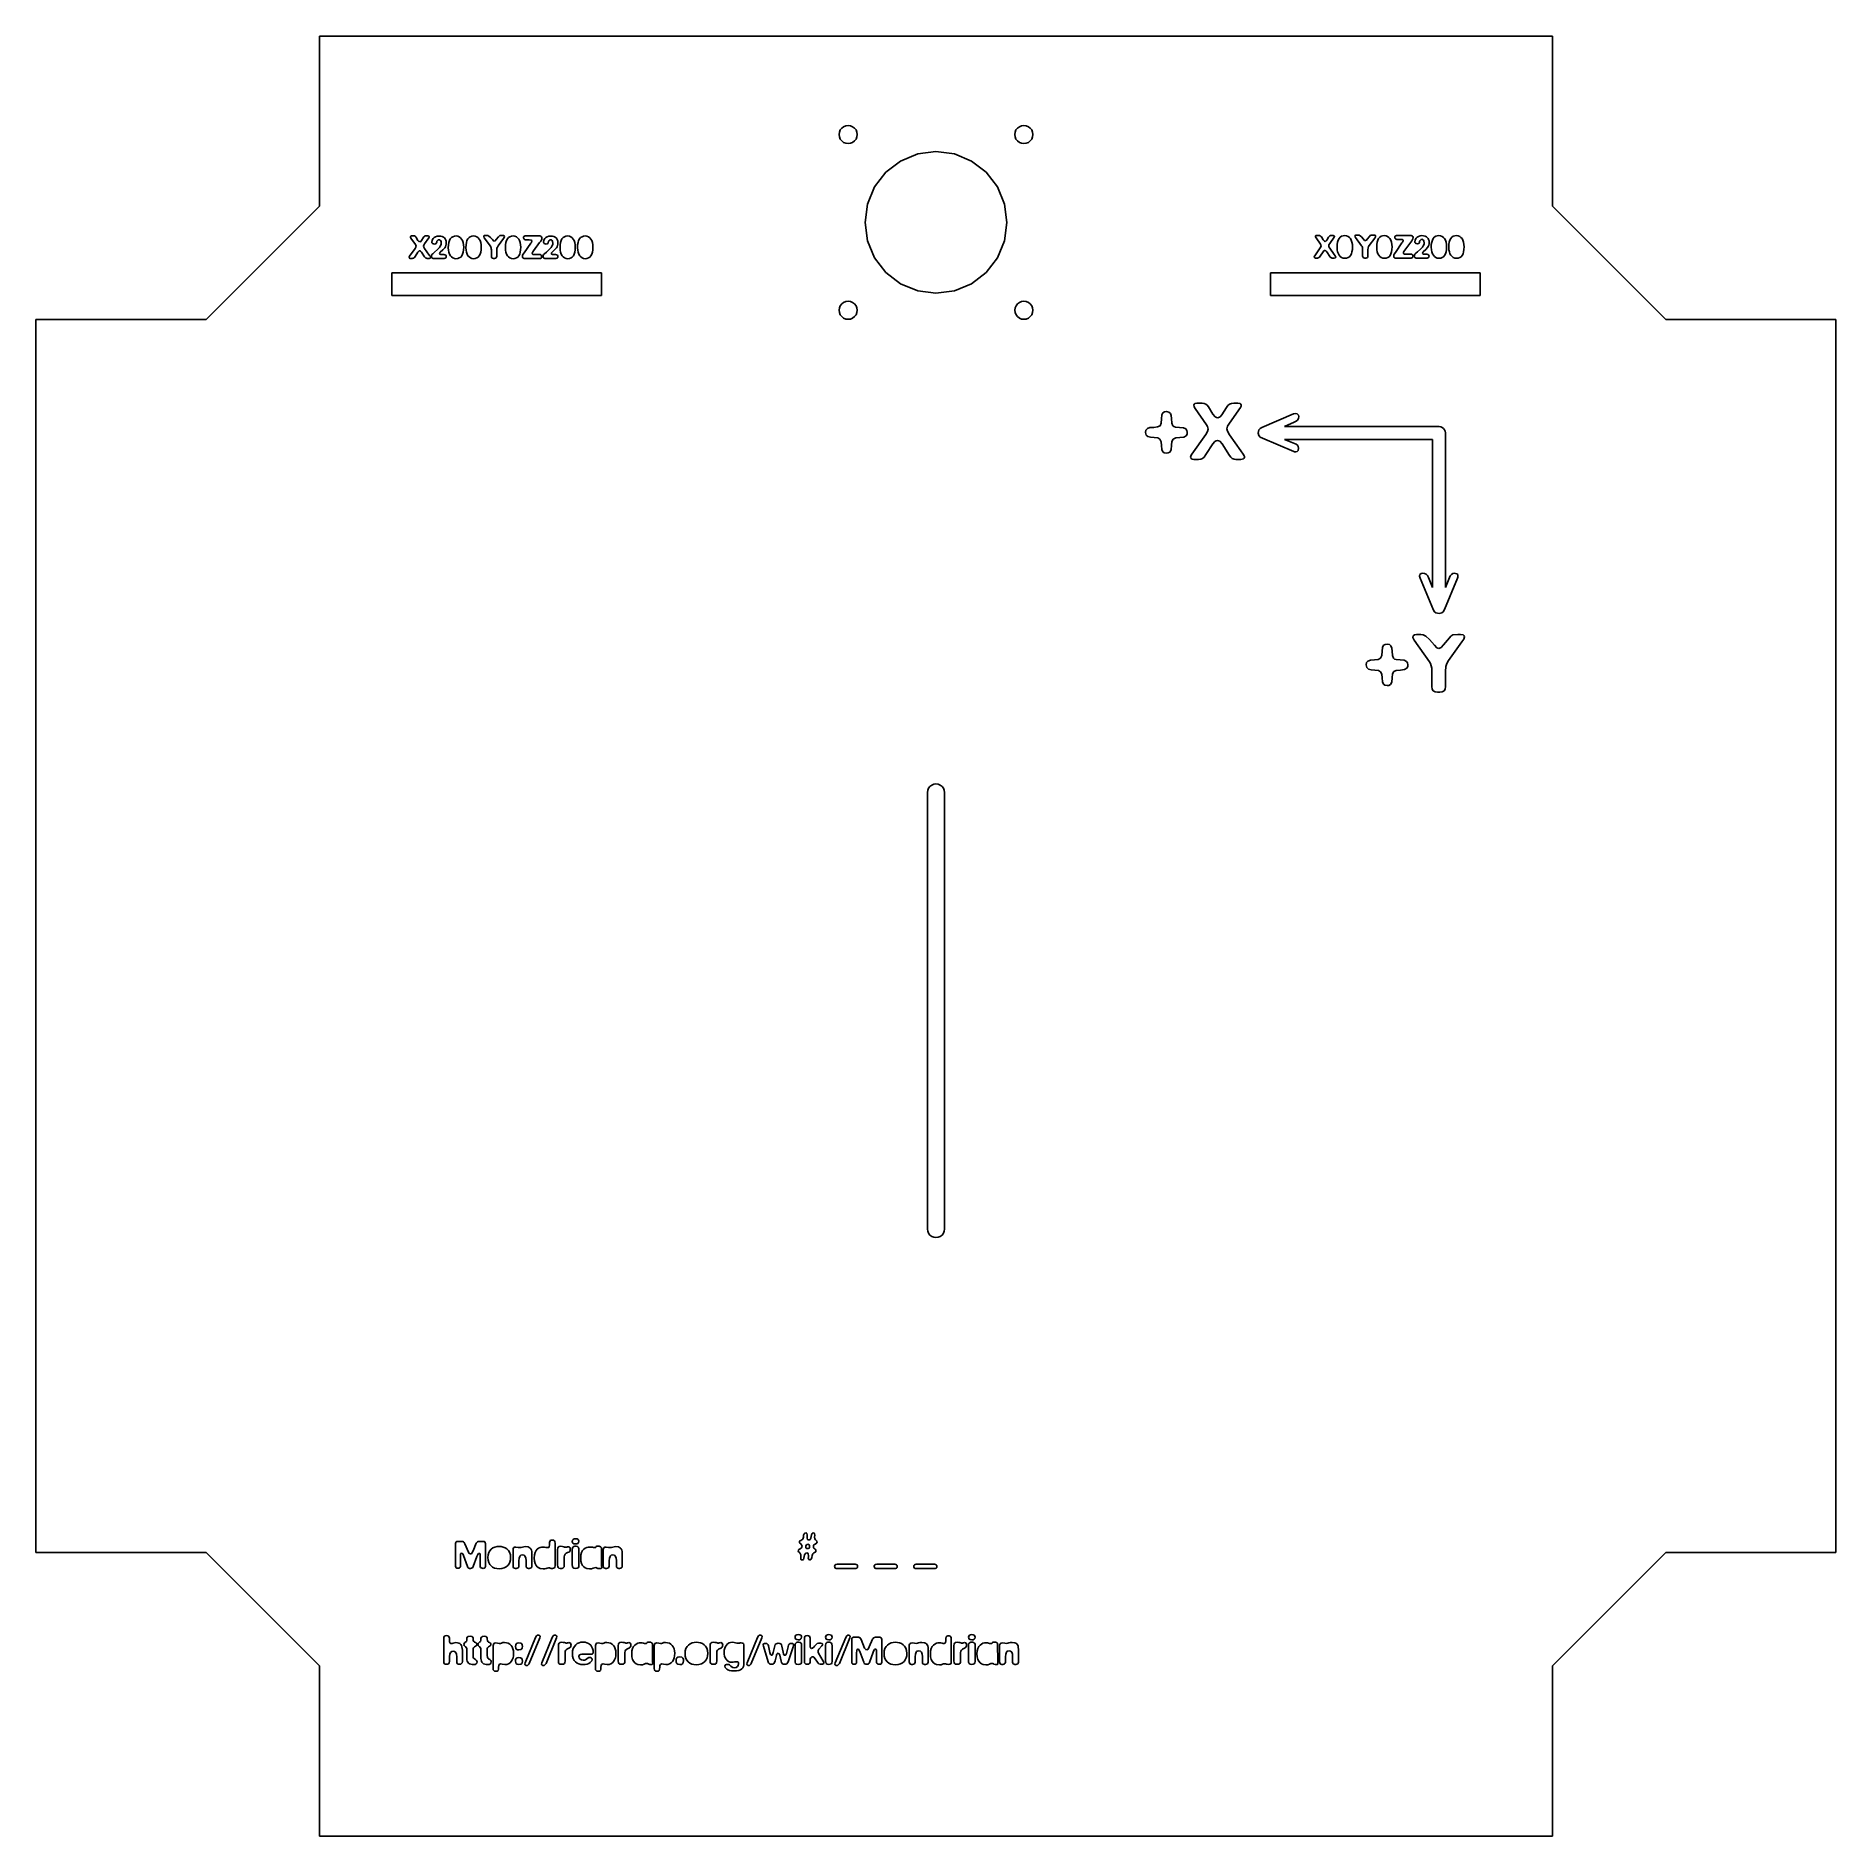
# Model space of a CAD drawing. Header units: metres. Extents: x 1302 to 1619, y 1329 to 1647.
import ezdxf

# ---------------------------------------------------------------- set-up
doc = ezdxf.new("R2010")
doc.units = ezdxf.units.M

msp = doc.modelspace()

# ---------------------------------------------------------------- linework, layer by layer
at = {"layer": 'COMPONENT0'}
for p, q in [((1544.75, 1540.9, 0), (1544.81, 1541.21, 0)), ((1544.98, 1540.41, 0), (1544.75, 1540.9, 0)), ((1544.81, 1541.21, 0), (1545.06, 1541.38, 0)), ((1547.68, 1536.63, 0), (1544.98, 1540.41, 0)), ((1545.06, 1541.38, 0), (1545.39, 1541.43, 0)), ((1545.39, 1541.43, 0), (1546.19, 1541.43, 0)), ((1546.19, 1541.43, 0), (1546.59, 1541.38, 0)), ((1546.59, 1541.38, 0), (1547.05, 1541.12, 0)), ((1547.05, 1541.12, 0), (1547.68, 1540.55, 0)), ((1547.68, 1540.55, 0), (1548.58, 1539.57, 0)), ((1550.19, 1539.6, 0), (1551.2, 1540.82, 0)), ((1553.43, 1540.11, 0), (1551.06, 1536.83, 0)), ((1551.2, 1540.82, 0), (1551.49, 1541.16, 0)), ((1551.49, 1541.16, 0), (1551.82, 1541.34, 0)), ((1551.82, 1541.34, 0), (1552.7, 1541.43, 0)), ((1552.7, 1541.43, 0), (1553.17, 1541.43, 0)), ((1553.17, 1541.43, 0), (1553.65, 1541.35, 0)), ((1553.75, 1540.58, 0), (1553.43, 1540.11, 0)), ((1553.65, 1541.35, 0), (1553.82, 1541.21, 0)), ((1553.87, 1540.99, 0), (1553.75, 1540.58, 0)), ((1553.82, 1541.21, 0), (1553.87, 1540.99, 0)), ((1536.6, 1536.46, 0), (1536.84, 1536.73, 0)), ((1536.84, 1536.73, 0), (1537.28, 1536.9, 0)), ((1537.28, 1536.9, 0), (1537.99, 1536.95, 0)), ((1537.99, 1536.95, 0), (1538.66, 1537.02, 0)), ((1538.66, 1537.02, 0), (1539.08, 1537.25, 0)), ((1539.08, 1537.25, 0), (1539.29, 1537.72, 0)), ((1539.29, 1537.72, 0), (1539.34, 1538.48, 0)), ((1539.34, 1538.48, 0), (1539.41, 1539.14, 0)), ((1539.41, 1539.14, 0), (1539.6, 1539.52, 0)), ((1539.6, 1539.52, 0), (1539.88, 1539.69, 0)), ((1539.88, 1539.69, 0), (1540.22, 1539.74, 0)), ((1540.22, 1539.74, 0), (1540.63, 1539.66, 0)), ((1540.63, 1539.66, 0), (1540.9, 1539.41, 0)), ((1540.9, 1539.41, 0), (1541.05, 1539.02, 0)), ((1541.05, 1539.02, 0), (1541.1, 1538.51, 0)), ((1541.1, 1538.51, 0), (1541.15, 1537.72, 0)), ((1541.15, 1537.72, 0), (1541.36, 1537.25, 0)), ((1541.36, 1537.25, 0), (1541.54, 1537.1, 0)), ((1541.54, 1537.1, 0), (1541.79, 1537.01, 0)), ((1541.79, 1537.01, 0), (1542.51, 1536.95, 0)), ((1542.51, 1536.95, 0), (1543.22, 1536.88, 0)), ((1543.22, 1536.88, 0), (1543.64, 1536.69, 0)), ((1548.58, 1539.57, 0), (1549.01, 1539.07, 0)), ((1549.01, 1539.07, 0), (1549.37, 1538.96, 0)), ((1549.37, 1538.96, 0), (1549.78, 1539.11, 0)), ((1549.78, 1539.11, 0), (1550.19, 1539.6, 0)), ((1551.06, 1536.83, 0), (1550.75, 1536.31, 0)), ((1536.52, 1536.07, 0), (1536.6, 1536.46, 0)), ((1536.63, 1535.6, 0), (1536.52, 1536.07, 0)), ((1536.93, 1535.33, 0), (1536.63, 1535.6, 0)), ((1537.42, 1535.21, 0), (1536.93, 1535.33, 0)), ((1538.05, 1535.16, 0), (1537.42, 1535.21, 0)), ((1538.68, 1535.08, 0), (1538.05, 1535.16, 0)), ((1539.07, 1534.85, 0), (1538.68, 1535.08, 0)), ((1539.27, 1534.42, 0), (1539.07, 1534.85, 0)), ((1539.34, 1533.76, 0), (1539.27, 1534.42, 0)), ((1539.39, 1533.07, 0), (1539.34, 1533.76, 0)), ((1541.1, 1533.79, 0), (1541.03, 1533.01, 0)), ((1541.17, 1534.47, 0), (1541.1, 1533.79, 0)), ((1541.39, 1534.89, 0), (1541.17, 1534.47, 0)), ((1541.84, 1535.1, 0), (1541.39, 1534.89, 0)), ((1542.57, 1535.16, 0), (1541.84, 1535.1, 0)), ((1543.28, 1535.25, 0), (1542.57, 1535.16, 0)), ((1543.68, 1535.47, 0), (1543.28, 1535.25, 0)), ((1543.64, 1536.69, 0), (1543.83, 1536.42, 0)), ((1543.85, 1535.77, 0), (1543.68, 1535.47, 0)), ((1543.83, 1536.42, 0), (1543.88, 1536.1, 0)), ((1543.88, 1536.1, 0), (1543.85, 1535.77, 0)), ((1547.87, 1536.3, 0), (1547.68, 1536.63, 0)), ((1548, 1535.91, 0), (1547.87, 1536.3, 0)), ((1548.09, 1535.5, 0), (1548, 1535.91, 0)), ((1548.12, 1535.13, 0), (1548.09, 1535.5, 0)), ((1548.12, 1532.23, 0), (1548.12, 1535.13, 0)), ((1550.59, 1535.78, 0), (1550.5, 1534.9, 0)), ((1550.5, 1534.9, 0), (1550.5, 1532.23, 0)), ((1550.75, 1536.31, 0), (1550.59, 1535.78, 0)), ((1539.56, 1532.66, 0), (1539.39, 1533.07, 0)), ((1539.83, 1532.47, 0), (1539.56, 1532.66, 0)), ((1540.22, 1532.41, 0), (1539.83, 1532.47, 0)), ((1540.54, 1532.44, 0), (1540.22, 1532.41, 0)), ((1540.83, 1532.6, 0), (1540.54, 1532.44, 0)), ((1541.03, 1533.01, 0), (1540.83, 1532.6, 0)), ((1548.18, 1531.81, 0), (1548.12, 1532.23, 0)), ((1548.36, 1531.5, 0), (1548.18, 1531.81, 0)), ((1548.67, 1531.32, 0), (1548.36, 1531.5, 0)), ((1549.09, 1531.26, 0), (1548.67, 1531.32, 0)), ((1549.53, 1531.26, 0), (1549.09, 1531.26, 0)), ((1549.95, 1531.32, 0), (1549.53, 1531.26, 0)), ((1550.26, 1531.5, 0), (1549.95, 1531.32, 0)), ((1550.44, 1531.81, 0), (1550.26, 1531.5, 0)), ((1550.5, 1532.23, 0), (1550.44, 1531.81, 0)), ((1375.91, 1381.1, 0), (1375.93, 1381.26, 0)), ((1375.93, 1381.26, 0), (1375.99, 1381.37, 0)), ((1375.99, 1381.37, 0), (1376.09, 1381.43, 0)), ((1376.09, 1381.43, 0), (1376.23, 1381.45, 0)), ((1376.23, 1381.45, 0), (1377.1, 1381.45, 0)), ((1377.1, 1381.45, 0), (1377.21, 1381.45, 0)), ((1377.21, 1381.45, 0), (1377.33, 1381.4, 0)), ((1377.33, 1381.4, 0), (1377.44, 1381.28, 0)), ((1377.44, 1381.28, 0), (1377.54, 1381.04, 0)), ((1378.99, 1379.8, 0), (1379.57, 1381.13, 0)), ((1379.57, 1381.13, 0), (1379.65, 1381.27, 0)), ((1379.65, 1381.27, 0), (1379.75, 1381.37, 0)), ((1379.75, 1381.37, 0), (1379.89, 1381.43, 0)), ((1379.89, 1381.43, 0), (1380.09, 1381.45, 0)), ((1380.09, 1381.45, 0), (1380.82, 1381.45, 0)), ((1380.82, 1381.45, 0), (1380.97, 1381.43, 0)), ((1380.97, 1381.43, 0), (1381.08, 1381.36, 0)), ((1381.08, 1381.36, 0), (1381.15, 1381.23, 0)), ((1381.15, 1381.23, 0), (1381.17, 1381.06, 0)), ((1392.48, 1380.88, 0), (1392.49, 1381.24, 0)), ((1392.49, 1381.24, 0), (1392.58, 1381.56, 0)), ((1392.58, 1381.56, 0), (1392.67, 1381.66, 0)), ((1392.67, 1381.66, 0), (1392.82, 1381.69, 0)), ((1392.82, 1381.69, 0), (1393.11, 1381.69, 0)), ((1393.11, 1381.69, 0), (1393.26, 1381.65, 0)), ((1393.26, 1381.65, 0), (1393.37, 1381.55, 0)), ((1393.37, 1381.55, 0), (1393.44, 1381.37, 0)), ((1393.44, 1381.37, 0), (1393.46, 1381.12, 0)), ((1396.49, 1381.45, 0), (1396.53, 1381.68, 0)), ((1396.52, 1381.28, 0), (1396.49, 1381.45, 0)), ((1396.61, 1381.14, 0), (1396.52, 1381.28, 0)), ((1396.53, 1381.68, 0), (1396.66, 1381.82, 0)), ((1396.79, 1381.05, 0), (1396.61, 1381.14, 0)), ((1396.66, 1381.82, 0), (1396.84, 1381.9, 0)), ((1396.84, 1381.9, 0), (1397.06, 1381.92, 0)), ((1397.06, 1381.92, 0), (1397.34, 1381.89, 0)), ((1397.34, 1381.89, 0), (1397.52, 1381.8, 0)), ((1397.6, 1381.25, 0), (1397.48, 1381.11, 0)), ((1397.52, 1381.8, 0), (1397.61, 1381.66, 0)), ((1397.65, 1381.48, 0), (1397.6, 1381.25, 0)), ((1397.61, 1381.66, 0), (1397.65, 1381.48, 0)), ((1375.91, 1377.09, 0), (1375.91, 1381.1, 0)), ((1376.78, 1379.18, 0), (1376.75, 1378.58, 0)), ((1376.75, 1378.58, 0), (1376.76, 1377.06, 0)), ((1376.84, 1379.32, 0), (1376.78, 1379.18, 0)), ((1376.97, 1379.37, 0), (1376.84, 1379.32, 0)), ((1377.08, 1379.34, 0), (1376.97, 1379.37, 0)), ((1377.17, 1379.26, 0), (1377.08, 1379.34, 0)), ((1377.31, 1378.96, 0), (1377.17, 1379.26, 0)), ((1378.02, 1377.06, 0), (1377.31, 1378.96, 0)), ((1377.54, 1381.04, 0), (1378.17, 1379.56, 0)), ((1378.17, 1379.56, 0), (1378.25, 1379.4, 0)), ((1378.25, 1379.4, 0), (1378.37, 1379.3, 0)), ((1378.37, 1379.3, 0), (1378.57, 1379.25, 0)), ((1378.57, 1379.25, 0), (1378.69, 1379.28, 0)), ((1378.69, 1379.28, 0), (1378.79, 1379.38, 0)), ((1378.79, 1379.38, 0), (1378.99, 1379.8, 0)), ((1379.68, 1378.82, 0), (1379.02, 1377.01, 0)), ((1379.81, 1379.15, 0), (1379.68, 1378.82, 0)), ((1379.93, 1379.31, 0), (1379.81, 1379.15, 0)), ((1380.03, 1379.35, 0), (1379.93, 1379.31, 0)), ((1380.08, 1379.35, 0), (1380.03, 1379.35, 0)), ((1380.19, 1379.3, 0), (1380.08, 1379.35, 0)), ((1380.24, 1379.15, 0), (1380.19, 1379.3, 0)), ((1380.25, 1378.53, 0), (1380.24, 1379.15, 0)), ((1380.26, 1377.03, 0), (1380.25, 1378.53, 0)), ((1381.17, 1381.06, 0), (1381.17, 1377.04, 0)), ((1381.59, 1378.6, 0), (1381.63, 1379.07, 0)), ((1381.63, 1378.14, 0), (1381.59, 1378.6, 0)), ((1381.63, 1379.07, 0), (1381.76, 1379.48, 0)), ((1381.75, 1377.74, 0), (1381.63, 1378.14, 0)), ((1381.76, 1379.48, 0), (1381.96, 1379.82, 0)), ((1381.96, 1379.82, 0), (1382.21, 1380.1, 0)), ((1382.21, 1380.1, 0), (1382.51, 1380.31, 0)), ((1382.51, 1380.31, 0), (1382.85, 1380.46, 0)), ((1382.85, 1380.46, 0), (1383.22, 1380.54, 0)), ((1383.22, 1380.54, 0), (1383.6, 1380.57, 0)), ((1383.6, 1380.57, 0), (1383.95, 1380.55, 0)), ((1383.95, 1380.55, 0), (1384.31, 1380.47, 0)), ((1384.31, 1380.47, 0), (1384.65, 1380.34, 0)), ((1384.65, 1380.34, 0), (1384.96, 1380.14, 0)), ((1384.96, 1380.14, 0), (1385.23, 1379.87, 0)), ((1385.23, 1379.87, 0), (1385.44, 1379.53, 0)), ((1385.44, 1379.53, 0), (1385.58, 1379.11, 0)), ((1385.59, 1378.2, 0), (1385.49, 1377.82, 0)), ((1385.58, 1379.11, 0), (1385.62, 1378.61, 0)), ((1385.62, 1378.61, 0), (1385.59, 1378.2, 0)), ((1386.04, 1380.04, 0), (1386.08, 1380.23, 0)), ((1386.04, 1377.14, 0), (1386.04, 1380.04, 0)), ((1386.08, 1380.23, 0), (1386.17, 1380.36, 0)), ((1386.17, 1380.36, 0), (1386.33, 1380.44, 0)), ((1386.33, 1380.44, 0), (1386.56, 1380.47, 0)), ((1386.56, 1380.47, 0), (1386.95, 1380.41, 0)), ((1386.95, 1380.41, 0), (1387.27, 1380.36, 0)), ((1387.08, 1378.02, 0), (1387.07, 1377.09, 0)), ((1387.12, 1378.48, 0), (1387.08, 1378.02, 0)), ((1387.24, 1378.81, 0), (1387.12, 1378.48, 0)), ((1387.33, 1378.92, 0), (1387.24, 1378.81, 0)), ((1387.27, 1380.36, 0), (1387.5, 1380.39, 0)), ((1387.44, 1379.01, 0), (1387.33, 1378.92, 0)), ((1387.72, 1379.07, 0), (1387.44, 1379.01, 0)), ((1387.5, 1380.39, 0), (1387.7, 1380.46, 0)), ((1387.7, 1380.46, 0), (1387.93, 1380.52, 0)), ((1388, 1379.01, 0), (1387.72, 1379.07, 0)), ((1387.93, 1380.52, 0), (1388.26, 1380.55, 0)), ((1388.19, 1378.82, 0), (1388, 1379.01, 0)), ((1388.31, 1378.5, 0), (1388.19, 1378.82, 0)), ((1388.26, 1380.55, 0), (1388.71, 1380.49, 0)), ((1388.35, 1378.06, 0), (1388.31, 1378.5, 0)), ((1388.34, 1377.09, 0), (1388.35, 1378.06, 0)), ((1388.71, 1380.49, 0), (1388.9, 1380.4, 0)), ((1388.9, 1380.4, 0), (1389.06, 1380.29, 0)), ((1389.06, 1380.29, 0), (1389.2, 1380.13, 0)), ((1389.2, 1380.13, 0), (1389.29, 1379.93, 0)), ((1389.29, 1379.93, 0), (1389.35, 1379.68, 0)), ((1389.35, 1379.68, 0), (1389.37, 1379.38, 0)), ((1389.37, 1379.38, 0), (1389.37, 1377.09, 0)), ((1389.77, 1378.52, 0), (1389.81, 1379.06, 0)), ((1389.81, 1377.99, 0), (1389.77, 1378.52, 0)), ((1389.81, 1379.06, 0), (1389.92, 1379.49, 0)), ((1389.93, 1377.56, 0), (1389.81, 1377.99, 0)), ((1389.92, 1379.49, 0), (1390.1, 1379.83, 0)), ((1390.1, 1379.83, 0), (1390.32, 1380.08, 0)), ((1390.32, 1380.08, 0), (1390.56, 1380.27, 0)), ((1390.56, 1380.27, 0), (1390.83, 1380.39, 0)), ((1390.83, 1380.39, 0), (1391.09, 1380.45, 0)), ((1391.09, 1380.45, 0), (1391.34, 1380.47, 0)), ((1391.34, 1380.47, 0), (1391.61, 1380.45, 0)), ((1391.61, 1380.45, 0), (1391.83, 1380.41, 0)), ((1391.83, 1380.41, 0), (1392, 1380.37, 0)), ((1392, 1380.37, 0), (1392.19, 1380.36, 0)), ((1392.19, 1380.36, 0), (1392.33, 1380.39, 0)), ((1392.33, 1380.39, 0), (1392.41, 1380.5, 0)), ((1392.41, 1380.5, 0), (1392.48, 1380.88, 0)), ((1393.46, 1381.12, 0), (1393.46, 1377.15, 0)), ((1393.91, 1380.02, 0), (1393.94, 1380.26, 0)), ((1393.91, 1377.28, 0), (1393.91, 1380.02, 0)), ((1393.94, 1380.26, 0), (1394.03, 1380.44, 0)), ((1394.03, 1380.44, 0), (1394.2, 1380.55, 0)), ((1394.2, 1380.55, 0), (1394.47, 1380.59, 0)), ((1394.47, 1380.59, 0), (1394.76, 1380.56, 0)), ((1394.76, 1380.56, 0), (1394.98, 1380.51, 0)), ((1394.98, 1380.51, 0), (1395.14, 1380.45, 0)), ((1395.12, 1379, 0), (1395.09, 1378.76, 0)), ((1395.09, 1378.76, 0), (1395.09, 1377.25, 0)), ((1395.23, 1379.2, 0), (1395.12, 1379, 0)), ((1395.14, 1380.45, 0), (1395.28, 1380.43, 0)), ((1395.41, 1379.36, 0), (1395.23, 1379.2, 0)), ((1395.28, 1380.43, 0), (1395.42, 1380.44, 0)), ((1395.66, 1379.48, 0), (1395.41, 1379.36, 0)), ((1395.42, 1380.44, 0), (1395.53, 1380.47, 0)), ((1395.53, 1380.47, 0), (1395.64, 1380.5, 0)), ((1395.64, 1380.5, 0), (1395.78, 1380.52, 0)), ((1395.9, 1379.58, 0), (1395.66, 1379.48, 0)), ((1395.78, 1380.52, 0), (1395.94, 1380.49, 0)), ((1396.05, 1379.7, 0), (1395.9, 1379.58, 0)), ((1395.94, 1380.49, 0), (1396.05, 1380.41, 0)), ((1396.05, 1380.41, 0), (1396.12, 1380.28, 0)), ((1396.12, 1379.86, 0), (1396.05, 1379.7, 0)), ((1396.12, 1380.28, 0), (1396.14, 1380.09, 0)), ((1396.14, 1380.09, 0), (1396.12, 1379.86, 0)), ((1396.49, 1380.06, 0), (1396.52, 1380.28, 0)), ((1396.49, 1377.32, 0), (1396.49, 1380.06, 0)), ((1396.52, 1380.28, 0), (1396.61, 1380.45, 0)), ((1396.61, 1380.45, 0), (1396.75, 1380.56, 0)), ((1396.75, 1380.56, 0), (1396.93, 1380.59, 0)), ((1397.06, 1381.01, 0), (1396.79, 1381.05, 0)), ((1396.93, 1380.59, 0), (1397.19, 1380.59, 0)), ((1397.29, 1381.04, 0), (1397.06, 1381.01, 0)), ((1397.19, 1380.59, 0), (1397.4, 1380.55, 0)), ((1397.48, 1381.11, 0), (1397.29, 1381.04, 0)), ((1397.4, 1380.55, 0), (1397.55, 1380.43, 0)), ((1397.55, 1380.43, 0), (1397.63, 1380.23, 0)), ((1397.63, 1380.23, 0), (1397.66, 1379.95, 0)), ((1397.66, 1379.95, 0), (1397.66, 1377.2, 0)), ((1397.98, 1378.52, 0), (1398.02, 1379.06, 0)), ((1398.02, 1377.99, 0), (1397.98, 1378.52, 0)), ((1398.02, 1379.06, 0), (1398.14, 1379.49, 0)), ((1398.14, 1377.56, 0), (1398.02, 1377.99, 0)), ((1398.14, 1379.49, 0), (1398.31, 1379.83, 0)), ((1398.31, 1379.83, 0), (1398.53, 1380.09, 0)), ((1398.53, 1380.09, 0), (1398.77, 1380.27, 0)), ((1398.77, 1380.27, 0), (1399.04, 1380.39, 0)), ((1399.04, 1380.39, 0), (1399.3, 1380.45, 0)), ((1399.3, 1380.45, 0), (1399.55, 1380.47, 0)), ((1399.55, 1380.47, 0), (1399.82, 1380.46, 0)), ((1399.82, 1380.46, 0), (1400.04, 1380.42, 0)), ((1400.04, 1380.42, 0), (1400.21, 1380.37, 0)), ((1400.21, 1380.37, 0), (1400.4, 1380.36, 0)), ((1400.4, 1380.36, 0), (1400.45, 1380.36, 0)), ((1400.45, 1380.36, 0), (1400.52, 1380.36, 0)), ((1400.52, 1380.36, 0), (1400.6, 1380.38, 0)), ((1400.6, 1380.38, 0), (1400.63, 1380.41, 0)), ((1400.63, 1380.41, 0), (1400.65, 1380.49, 0)), ((1400.65, 1380.49, 0), (1400.71, 1380.55, 0)), ((1400.71, 1380.55, 0), (1400.85, 1380.61, 0)), ((1400.85, 1380.61, 0), (1400.96, 1380.63, 0)), ((1400.96, 1380.63, 0), (1401.27, 1380.63, 0)), ((1401.27, 1380.63, 0), (1401.36, 1380.58, 0)), ((1401.36, 1380.58, 0), (1401.48, 1380.49, 0)), ((1401.48, 1380.49, 0), (1401.58, 1380.4, 0)), ((1401.58, 1380.4, 0), (1401.63, 1380.39, 0)), ((1401.63, 1380.39, 0), (1401.67, 1377.14, 0)), ((1401.97, 1380.04, 0), (1402.01, 1380.23, 0)), ((1401.97, 1377.14, 0), (1401.97, 1380.04, 0)), ((1402.01, 1380.23, 0), (1402.1, 1380.36, 0)), ((1402.1, 1380.36, 0), (1402.26, 1380.44, 0)), ((1402.26, 1380.44, 0), (1402.49, 1380.47, 0)), ((1402.49, 1380.47, 0), (1402.88, 1380.41, 0)), ((1402.88, 1380.41, 0), (1403.2, 1380.36, 0)), ((1403.01, 1378.02, 0), (1403, 1377.09, 0)), ((1403.05, 1378.48, 0), (1403.01, 1378.02, 0)), ((1403.17, 1378.81, 0), (1403.05, 1378.48, 0)), ((1403.26, 1378.92, 0), (1403.17, 1378.81, 0)), ((1403.2, 1380.36, 0), (1403.43, 1380.39, 0)), ((1403.37, 1379.01, 0), (1403.26, 1378.92, 0)), ((1403.65, 1379.07, 0), (1403.37, 1379.01, 0)), ((1403.43, 1380.39, 0), (1403.63, 1380.46, 0)), ((1403.63, 1380.46, 0), (1403.86, 1380.52, 0)), ((1403.93, 1379.01, 0), (1403.65, 1379.07, 0)), ((1403.86, 1380.52, 0), (1404.19, 1380.55, 0)), ((1404.12, 1378.82, 0), (1403.93, 1379.01, 0)), ((1404.24, 1378.5, 0), (1404.12, 1378.82, 0)), ((1404.19, 1380.55, 0), (1404.64, 1380.49, 0)), ((1404.28, 1378.06, 0), (1404.24, 1378.5, 0)), ((1404.27, 1377.09, 0), (1404.28, 1378.06, 0)), ((1404.64, 1380.49, 0), (1404.83, 1380.4, 0)), ((1404.83, 1380.4, 0), (1405, 1380.29, 0)), ((1405, 1380.29, 0), (1405.13, 1380.13, 0)), ((1405.13, 1380.13, 0), (1405.22, 1379.93, 0)), ((1405.22, 1379.93, 0), (1405.28, 1379.68, 0)), ((1405.28, 1379.68, 0), (1405.3, 1379.38, 0)), ((1405.3, 1379.38, 0), (1405.3, 1377.09, 0)), ((1375.93, 1376.9, 0), (1375.91, 1377.09, 0)), ((1376, 1376.79, 0), (1375.93, 1376.9, 0)), ((1376.14, 1376.73, 0), (1376, 1376.79, 0)), ((1376.36, 1376.71, 0), (1376.14, 1376.73, 0)), ((1376.5, 1376.73, 0), (1376.36, 1376.71, 0)), ((1376.63, 1376.8, 0), (1376.5, 1376.73, 0)), ((1376.73, 1376.91, 0), (1376.63, 1376.8, 0)), ((1376.76, 1377.06, 0), (1376.73, 1376.91, 0)), ((1378.1, 1376.86, 0), (1378.02, 1377.06, 0)), ((1378.23, 1376.75, 0), (1378.1, 1376.86, 0)), ((1378.36, 1376.7, 0), (1378.23, 1376.75, 0)), ((1378.52, 1376.69, 0), (1378.36, 1376.7, 0)), ((1378.7, 1376.71, 0), (1378.52, 1376.69, 0)), ((1378.85, 1376.77, 0), (1378.7, 1376.71, 0)), ((1378.95, 1376.87, 0), (1378.85, 1376.77, 0)), ((1379.02, 1377.01, 0), (1378.95, 1376.87, 0)), ((1380.3, 1376.88, 0), (1380.26, 1377.03, 0)), ((1380.42, 1376.77, 0), (1380.3, 1376.88, 0)), ((1380.59, 1376.71, 0), (1380.42, 1376.77, 0)), ((1380.78, 1376.69, 0), (1380.59, 1376.71, 0)), ((1380.95, 1376.71, 0), (1380.78, 1376.69, 0)), ((1381.07, 1376.78, 0), (1380.95, 1376.71, 0)), ((1381.15, 1376.89, 0), (1381.07, 1376.78, 0)), ((1381.17, 1377.04, 0), (1381.15, 1376.89, 0)), ((1381.93, 1377.4, 0), (1381.75, 1377.74, 0)), ((1382.16, 1377.12, 0), (1381.93, 1377.4, 0)), ((1382.45, 1376.91, 0), (1382.16, 1377.12, 0)), ((1382.79, 1376.75, 0), (1382.45, 1376.91, 0)), ((1383.17, 1376.65, 0), (1382.79, 1376.75, 0)), ((1383.57, 1376.62, 0), (1383.17, 1376.65, 0)), ((1384.05, 1376.66, 0), (1383.57, 1376.62, 0)), ((1384.47, 1376.77, 0), (1384.05, 1376.66, 0)), ((1384.83, 1376.96, 0), (1384.47, 1376.77, 0)), ((1385.11, 1377.19, 0), (1384.83, 1376.96, 0)), ((1385.34, 1377.49, 0), (1385.11, 1377.19, 0)), ((1385.49, 1377.82, 0), (1385.34, 1377.49, 0)), ((1386.07, 1376.93, 0), (1386.04, 1377.14, 0)), ((1386.15, 1376.79, 0), (1386.07, 1376.93, 0)), ((1386.28, 1376.71, 0), (1386.15, 1376.79, 0)), ((1386.45, 1376.68, 0), (1386.28, 1376.71, 0)), ((1386.62, 1376.68, 0), (1386.45, 1376.68, 0)), ((1386.79, 1376.71, 0), (1386.62, 1376.68, 0)), ((1386.94, 1376.78, 0), (1386.79, 1376.71, 0)), ((1387.04, 1376.91, 0), (1386.94, 1376.78, 0)), ((1387.07, 1377.09, 0), (1387.04, 1376.91, 0)), ((1388.37, 1376.91, 0), (1388.34, 1377.09, 0)), ((1388.46, 1376.78, 0), (1388.37, 1376.91, 0)), ((1388.59, 1376.71, 0), (1388.46, 1376.78, 0)), ((1388.75, 1376.68, 0), (1388.59, 1376.71, 0)), ((1388.91, 1376.68, 0), (1388.75, 1376.68, 0)), ((1389.09, 1376.71, 0), (1388.91, 1376.68, 0)), ((1389.24, 1376.78, 0), (1389.09, 1376.71, 0)), ((1389.34, 1376.91, 0), (1389.24, 1376.78, 0)), ((1389.37, 1377.09, 0), (1389.34, 1376.91, 0)), ((1390.11, 1377.22, 0), (1389.93, 1377.56, 0)), ((1390.33, 1376.97, 0), (1390.11, 1377.22, 0)), ((1390.57, 1376.78, 0), (1390.33, 1376.97, 0)), ((1390.84, 1376.67, 0), (1390.57, 1376.78, 0)), ((1391.35, 1376.59, 0), (1390.84, 1376.67, 0)), ((1391.68, 1376.62, 0), (1391.35, 1376.59, 0)), ((1391.89, 1376.69, 0), (1391.68, 1376.62, 0)), ((1392.08, 1376.76, 0), (1391.89, 1376.69, 0)), ((1392.3, 1376.79, 0), (1392.08, 1376.76, 0)), ((1392.46, 1376.78, 0), (1392.3, 1376.79, 0)), ((1392.59, 1376.73, 0), (1392.46, 1376.78, 0)), ((1392.75, 1376.69, 0), (1392.59, 1376.73, 0)), ((1392.98, 1376.68, 0), (1392.75, 1376.69, 0)), ((1393.2, 1376.71, 0), (1392.98, 1376.68, 0)), ((1393.35, 1376.79, 0), (1393.2, 1376.71, 0)), ((1393.43, 1376.94, 0), (1393.35, 1376.79, 0)), ((1393.46, 1377.15, 0), (1393.43, 1376.94, 0)), ((1393.94, 1377.02, 0), (1393.91, 1377.28, 0)), ((1394.02, 1376.84, 0), (1393.94, 1377.02, 0)), ((1394.15, 1376.73, 0), (1394.02, 1376.84, 0)), ((1394.34, 1376.69, 0), (1394.15, 1376.73, 0)), ((1394.63, 1376.69, 0), (1394.34, 1376.69, 0)), ((1394.83, 1376.73, 0), (1394.63, 1376.69, 0)), ((1394.97, 1376.83, 0), (1394.83, 1376.73, 0)), ((1395.06, 1377, 0), (1394.97, 1376.83, 0)), ((1395.09, 1377.25, 0), (1395.06, 1377, 0)), ((1396.52, 1377.04, 0), (1396.49, 1377.32, 0)), ((1396.6, 1376.84, 0), (1396.52, 1377.04, 0)), ((1396.77, 1376.72, 0), (1396.6, 1376.84, 0)), ((1397.08, 1376.68, 0), (1396.77, 1376.72, 0)), ((1397.33, 1376.71, 0), (1397.08, 1376.68, 0)), ((1397.52, 1376.81, 0), (1397.33, 1376.71, 0)), ((1397.63, 1376.97, 0), (1397.52, 1376.81, 0)), ((1397.66, 1377.2, 0), (1397.63, 1376.97, 0)), ((1398.32, 1377.22, 0), (1398.14, 1377.56, 0)), ((1398.54, 1376.96, 0), (1398.32, 1377.22, 0)), ((1398.79, 1376.78, 0), (1398.54, 1376.96, 0)), ((1399.05, 1376.67, 0), (1398.79, 1376.78, 0)), ((1399.56, 1376.59, 0), (1399.05, 1376.67, 0)), ((1399.91, 1376.63, 0), (1399.56, 1376.59, 0)), ((1400.17, 1376.72, 0), (1399.91, 1376.63, 0)), ((1400.4, 1376.81, 0), (1400.17, 1376.72, 0)), ((1400.65, 1376.85, 0), (1400.4, 1376.81, 0)), ((1400.78, 1376.82, 0), (1400.65, 1376.85, 0)), ((1400.87, 1376.76, 0), (1400.78, 1376.82, 0)), ((1400.98, 1376.7, 0), (1400.87, 1376.76, 0)), ((1401.19, 1376.68, 0), (1400.98, 1376.7, 0)), ((1401.52, 1376.68, 0), (1401.19, 1376.68, 0)), ((1401.66, 1376.73, 0), (1401.52, 1376.68, 0)), ((1401.68, 1376.87, 0), (1401.66, 1376.73, 0)), ((1401.67, 1377.14, 0), (1401.68, 1376.87, 0)), ((1402, 1376.93, 0), (1401.97, 1377.14, 0)), ((1402.08, 1376.79, 0), (1402, 1376.93, 0)), ((1402.21, 1376.71, 0), (1402.08, 1376.79, 0)), ((1402.38, 1376.68, 0), (1402.21, 1376.71, 0)), ((1402.55, 1376.68, 0), (1402.38, 1376.68, 0)), ((1402.72, 1376.71, 0), (1402.55, 1376.68, 0)), ((1402.87, 1376.78, 0), (1402.72, 1376.71, 0)), ((1402.97, 1376.91, 0), (1402.87, 1376.78, 0)), ((1403, 1377.09, 0), (1402.97, 1376.91, 0)), ((1404.3, 1376.91, 0), (1404.27, 1377.09, 0)), ((1404.39, 1376.78, 0), (1404.3, 1376.91, 0)), ((1404.52, 1376.71, 0), (1404.39, 1376.78, 0)), ((1404.68, 1376.68, 0), (1404.52, 1376.71, 0)), ((1404.84, 1376.68, 0), (1404.68, 1376.68, 0)), ((1405.02, 1376.71, 0), (1404.84, 1376.68, 0)), ((1405.17, 1376.78, 0), (1405.02, 1376.71, 0)), ((1405.27, 1376.91, 0), (1405.17, 1376.78, 0)), ((1405.3, 1377.09, 0), (1405.27, 1376.91, 0))]:
    msp.add_line(p, q, dxfattribs=at)
at = {"layer": 'COMPONENT1'}
for p, q in [((1527.59, 1611.68, 0), (1527.65, 1611.78, 0)), ((1527.6, 1611.56, 0), (1527.59, 1611.68, 0)), ((1527.68, 1611.42, 0), (1527.6, 1611.56, 0)), ((1527.65, 1611.78, 0), (1527.79, 1611.81, 0)), ((1528.49, 1610.28, 0), (1527.68, 1611.42, 0)), ((1527.79, 1611.81, 0), (1528.17, 1611.81, 0)), ((1528.17, 1611.81, 0), (1528.31, 1611.79, 0)), ((1528.31, 1611.79, 0), (1528.43, 1611.74, 0)), ((1528.43, 1611.74, 0), (1528.53, 1611.65, 0)), ((1528.44, 1609.6, 0), (1528.55, 1609.8, 0)), ((1528.56, 1610.15, 0), (1528.49, 1610.28, 0)), ((1528.53, 1611.65, 0), (1528.62, 1611.54, 0)), ((1528.55, 1609.8, 0), (1528.6, 1609.98, 0)), ((1528.6, 1609.98, 0), (1528.56, 1610.15, 0)), ((1528.62, 1611.54, 0), (1528.94, 1611.02, 0)), ((1528.94, 1611.02, 0), (1529.09, 1610.84, 0)), ((1529.09, 1610.84, 0), (1529.18, 1610.79, 0)), ((1529.18, 1610.79, 0), (1529.28, 1610.77, 0)), ((1529.28, 1610.77, 0), (1529.43, 1610.83, 0)), ((1529.43, 1610.83, 0), (1529.57, 1610.99, 0)), ((1529.57, 1610.99, 0), (1529.89, 1611.49, 0)), ((1529.89, 1611.49, 0), (1529.99, 1611.64, 0)), ((1529.97, 1610.17, 0), (1529.92, 1609.99, 0)), ((1529.92, 1609.99, 0), (1529.95, 1609.82, 0)), ((1529.95, 1609.82, 0), (1530.1, 1609.57, 0)), ((1530.1, 1610.4, 0), (1529.97, 1610.17, 0)), ((1529.99, 1611.64, 0), (1530.11, 1611.74, 0)), ((1530.87, 1611.49, 0), (1530.1, 1610.4, 0)), ((1530.11, 1611.74, 0), (1530.24, 1611.79, 0)), ((1530.24, 1611.79, 0), (1530.41, 1611.81, 0)), ((1530.41, 1611.81, 0), (1530.7, 1611.81, 0)), ((1530.7, 1611.81, 0), (1530.85, 1611.77, 0)), ((1530.85, 1611.77, 0), (1530.92, 1611.69, 0)), ((1530.92, 1611.59, 0), (1530.87, 1611.49, 0)), ((1530.92, 1611.69, 0), (1530.92, 1611.59, 0)), ((1531.4, 1609.72, 0), (1531.42, 1610.2, 0)), ((1531.42, 1610.2, 0), (1531.49, 1610.62, 0)), ((1531.49, 1610.62, 0), (1531.6, 1610.98, 0)), ((1531.6, 1610.98, 0), (1531.75, 1611.27, 0)), ((1531.75, 1611.27, 0), (1531.95, 1611.5, 0)), ((1531.95, 1611.5, 0), (1532.18, 1611.66, 0)), ((1532.18, 1611.66, 0), (1532.46, 1611.76, 0)), ((1532.46, 1611.76, 0), (1532.77, 1611.79, 0)), ((1532.77, 1611.79, 0), (1533.06, 1611.75, 0)), ((1533.06, 1611.75, 0), (1533.33, 1611.65, 0)), ((1533.33, 1611.65, 0), (1533.56, 1611.48, 0)), ((1533.56, 1611.48, 0), (1533.75, 1611.25, 0)), ((1533.75, 1611.25, 0), (1533.9, 1610.96, 0)), ((1533.9, 1610.96, 0), (1534.02, 1610.63, 0)), ((1534.02, 1610.63, 0), (1534.09, 1610.24, 0)), ((1534.09, 1610.24, 0), (1534.11, 1609.81, 0)), ((1534.11, 1609.81, 0), (1534.09, 1609.33, 0)), ((1534.55, 1611.67, 0), (1534.58, 1611.8, 0)), ((1534.65, 1611.48, 0), (1534.55, 1611.67, 0)), ((1534.58, 1611.8, 0), (1534.68, 1611.87, 0)), ((1535.73, 1609.96, 0), (1534.65, 1611.48, 0)), ((1534.68, 1611.87, 0), (1534.81, 1611.89, 0)), ((1534.81, 1611.89, 0), (1535.13, 1611.89, 0)), ((1535.13, 1611.89, 0), (1535.29, 1611.86, 0)), ((1535.29, 1611.86, 0), (1535.47, 1611.76, 0)), ((1535.47, 1611.76, 0), (1535.73, 1611.54, 0)), ((1535.73, 1611.54, 0), (1536.08, 1611.14, 0)), ((1535.8, 1609.84, 0), (1535.73, 1609.96, 0)), ((1535.86, 1609.68, 0), (1535.8, 1609.84, 0)), ((1536.08, 1611.14, 0), (1536.26, 1610.94, 0)), ((1536.26, 1610.94, 0), (1536.4, 1610.9, 0)), ((1536.4, 1610.9, 0), (1536.57, 1610.96, 0)), ((1536.57, 1610.96, 0), (1536.73, 1611.15, 0)), ((1536.73, 1611.15, 0), (1537.13, 1611.64, 0)), ((1536.95, 1609.84, 0), (1536.89, 1609.63, 0)), ((1537.08, 1610.05, 0), (1536.95, 1609.84, 0)), ((1538.03, 1611.36, 0), (1537.08, 1610.05, 0)), ((1537.13, 1611.64, 0), (1537.25, 1611.78, 0)), ((1537.25, 1611.78, 0), (1537.38, 1611.85, 0)), ((1537.38, 1611.85, 0), (1537.73, 1611.89, 0)), ((1537.73, 1611.89, 0), (1537.92, 1611.89, 0)), ((1537.92, 1611.89, 0), (1538.11, 1611.85, 0)), ((1538.15, 1611.55, 0), (1538.03, 1611.36, 0)), ((1538.11, 1611.85, 0), (1538.18, 1611.8, 0)), ((1538.2, 1611.71, 0), (1538.15, 1611.55, 0)), ((1538.18, 1611.8, 0), (1538.2, 1611.71, 0)), ((1538.38, 1609.72, 0), (1538.4, 1610.2, 0)), ((1538.4, 1610.2, 0), (1538.47, 1610.62, 0)), ((1538.47, 1610.62, 0), (1538.58, 1610.98, 0)), ((1538.58, 1610.98, 0), (1538.73, 1611.27, 0)), ((1538.73, 1611.27, 0), (1538.93, 1611.5, 0)), ((1538.93, 1611.5, 0), (1539.16, 1611.66, 0)), ((1539.16, 1611.66, 0), (1539.43, 1611.76, 0)), ((1539.43, 1611.76, 0), (1539.74, 1611.79, 0)), ((1539.74, 1611.79, 0), (1540.04, 1611.75, 0)), ((1540.04, 1611.75, 0), (1540.3, 1611.65, 0)), ((1540.3, 1611.65, 0), (1540.53, 1611.48, 0)), ((1540.53, 1611.48, 0), (1540.73, 1611.25, 0)), ((1540.73, 1611.25, 0), (1540.88, 1610.96, 0)), ((1540.88, 1610.96, 0), (1540.99, 1610.63, 0)), ((1540.99, 1610.63, 0), (1541.06, 1610.24, 0)), ((1541.06, 1610.24, 0), (1541.09, 1609.81, 0)), ((1541.09, 1609.81, 0), (1541.07, 1609.33, 0)), ((1541.57, 1611.48, 0), (1541.59, 1611.6, 0)), ((1541.59, 1611.33, 0), (1541.57, 1611.48, 0)), ((1541.59, 1611.6, 0), (1541.65, 1611.71, 0)), ((1541.68, 1611.21, 0), (1541.59, 1611.33, 0)), ((1541.65, 1611.71, 0), (1541.74, 1611.77, 0)), ((1541.79, 1611.13, 0), (1541.68, 1611.21, 0)), ((1541.68, 1608.82, 0), (1542.84, 1610.5, 0)), ((1541.74, 1611.77, 0), (1541.86, 1611.8, 0)), ((1541.9, 1611.1, 0), (1541.79, 1611.13, 0)), ((1541.86, 1611.8, 0), (1544.46, 1611.8, 0)), ((1542.57, 1611.1, 0), (1541.9, 1611.1, 0)), ((1542.94, 1611.07, 0), (1542.57, 1611.1, 0)), ((1542.84, 1610.5, 0), (1542.95, 1610.64, 0)), ((1543.01, 1611.02, 0), (1542.94, 1611.07, 0)), ((1542.95, 1610.64, 0), (1543.01, 1610.74, 0)), ((1543.04, 1610.92, 0), (1543.01, 1611.02, 0)), ((1543.01, 1610.74, 0), (1543.03, 1610.83, 0)), ((1543.03, 1610.83, 0), (1543.04, 1610.92, 0)), ((1544.39, 1610.65, 0), (1543.34, 1609.19, 0)), ((1544.6, 1610.88, 0), (1544.39, 1610.65, 0)), ((1544.46, 1611.8, 0), (1544.6, 1611.77, 0)), ((1544.6, 1611.77, 0), (1544.7, 1611.71, 0)), ((1544.72, 1611.07, 0), (1544.6, 1610.88, 0)), ((1544.7, 1611.71, 0), (1544.77, 1611.6, 0)), ((1544.78, 1611.24, 0), (1544.72, 1611.07, 0)), ((1544.77, 1611.6, 0), (1544.79, 1611.46, 0)), ((1544.79, 1611.46, 0), (1544.78, 1611.24, 0)), ((1545.09, 1610.7, 0), (1545.15, 1610.99, 0)), ((1545.12, 1610.56, 0), (1545.09, 1610.7, 0)), ((1545.21, 1610.45, 0), (1545.12, 1610.56, 0)), ((1545.15, 1610.99, 0), (1545.23, 1611.17, 0)), ((1545.36, 1610.39, 0), (1545.21, 1610.45, 0)), ((1545.23, 1611.17, 0), (1545.36, 1611.35, 0)), ((1545.36, 1611.35, 0), (1545.53, 1611.51, 0)), ((1545.57, 1610.36, 0), (1545.36, 1610.39, 0)), ((1545.53, 1611.51, 0), (1545.75, 1611.65, 0)), ((1545.74, 1610.39, 0), (1545.57, 1610.36, 0)), ((1545.85, 1610.48, 0), (1545.74, 1610.39, 0)), ((1545.75, 1611.65, 0), (1546.03, 1611.75, 0)), ((1545.91, 1610.59, 0), (1545.85, 1610.48, 0)), ((1545.95, 1610.73, 0), (1545.91, 1610.59, 0)), ((1546, 1610.88, 0), (1545.95, 1610.73, 0)), ((1546.09, 1611.01, 0), (1546, 1610.88, 0)), ((1546.03, 1611.75, 0), (1546.37, 1611.78, 0)), ((1546.21, 1611.1, 0), (1546.09, 1611.01, 0)), ((1546.1, 1609.37, 0), (1546.46, 1609.77, 0)), ((1546.35, 1611.13, 0), (1546.21, 1611.1, 0)), ((1546.49, 1611.1, 0), (1546.35, 1611.13, 0)), ((1546.37, 1611.78, 0), (1546.66, 1611.76, 0)), ((1546.46, 1609.77, 0), (1546.58, 1609.96, 0)), ((1546.62, 1611, 0), (1546.49, 1611.1, 0)), ((1546.58, 1609.96, 0), (1546.67, 1610.15, 0)), ((1546.71, 1610.82, 0), (1546.62, 1611, 0)), ((1546.66, 1611.76, 0), (1546.92, 1611.69, 0)), ((1546.67, 1610.15, 0), (1546.73, 1610.35, 0)), ((1546.75, 1610.54, 0), (1546.71, 1610.82, 0)), ((1546.73, 1610.35, 0), (1546.75, 1610.54, 0)), ((1546.92, 1611.69, 0), (1547.14, 1611.58, 0)), ((1547.14, 1611.58, 0), (1547.31, 1611.44, 0)), ((1547.31, 1611.44, 0), (1547.45, 1611.27, 0)), ((1547.48, 1609.89, 0), (1547.37, 1609.69, 0)), ((1547.45, 1611.27, 0), (1547.55, 1611.07, 0)), ((1547.57, 1610.11, 0), (1547.48, 1609.89, 0)), ((1547.55, 1611.07, 0), (1547.62, 1610.85, 0)), ((1547.62, 1610.34, 0), (1547.57, 1610.11, 0)), ((1547.62, 1610.85, 0), (1547.64, 1610.61, 0)), ((1547.64, 1610.61, 0), (1547.62, 1610.34, 0)), ((1548, 1609.72, 0), (1548.02, 1610.2, 0)), ((1548.02, 1610.2, 0), (1548.09, 1610.62, 0)), ((1548.09, 1610.62, 0), (1548.2, 1610.98, 0)), ((1548.2, 1610.98, 0), (1548.36, 1611.27, 0)), ((1548.36, 1611.27, 0), (1548.55, 1611.5, 0)), ((1548.55, 1611.5, 0), (1548.79, 1611.66, 0)), ((1548.79, 1611.66, 0), (1549.06, 1611.76, 0)), ((1549.06, 1611.76, 0), (1549.37, 1611.79, 0)), ((1549.37, 1611.79, 0), (1549.66, 1611.75, 0)), ((1549.66, 1611.75, 0), (1549.93, 1611.65, 0)), ((1549.93, 1611.65, 0), (1550.16, 1611.48, 0)), ((1550.16, 1611.48, 0), (1550.35, 1611.25, 0)), ((1550.35, 1611.25, 0), (1550.5, 1610.96, 0)), ((1550.5, 1610.96, 0), (1550.62, 1610.63, 0)), ((1550.62, 1610.63, 0), (1550.69, 1610.24, 0)), ((1550.69, 1610.24, 0), (1550.71, 1609.81, 0)), ((1550.71, 1609.81, 0), (1550.69, 1609.33, 0)), ((1551.1, 1609.72, 0), (1551.12, 1610.2, 0)), ((1551.12, 1610.2, 0), (1551.18, 1610.62, 0)), ((1551.18, 1610.62, 0), (1551.3, 1610.98, 0)), ((1551.3, 1610.98, 0), (1551.45, 1611.27, 0)), ((1551.45, 1611.27, 0), (1551.65, 1611.5, 0)), ((1551.65, 1611.5, 0), (1551.88, 1611.66, 0)), ((1551.88, 1611.66, 0), (1552.15, 1611.76, 0)), ((1552.15, 1611.76, 0), (1552.46, 1611.79, 0)), ((1552.46, 1611.79, 0), (1552.76, 1611.75, 0)), ((1552.76, 1611.75, 0), (1553.02, 1611.65, 0)), ((1553.02, 1611.65, 0), (1553.25, 1611.48, 0)), ((1553.25, 1611.48, 0), (1553.44, 1611.25, 0)), ((1553.44, 1611.25, 0), (1553.6, 1610.96, 0)), ((1553.6, 1610.96, 0), (1553.71, 1610.63, 0)), ((1553.71, 1610.63, 0), (1553.78, 1610.24, 0)), ((1553.78, 1610.24, 0), (1553.81, 1609.81, 0)), ((1553.81, 1609.81, 0), (1553.78, 1609.33, 0)), ((1527.35, 1607.98, 0), (1527.36, 1608.07, 0)), ((1527.39, 1607.9, 0), (1527.35, 1607.98, 0)), ((1527.36, 1608.07, 0), (1527.4, 1608.13, 0)), ((1527.48, 1607.85, 0), (1527.39, 1607.9, 0)), ((1527.4, 1608.13, 0), (1527.45, 1608.19, 0)), ((1527.45, 1608.19, 0), (1528.44, 1609.6, 0)), ((1527.59, 1607.83, 0), (1527.48, 1607.85, 0)), ((1527.93, 1607.83, 0), (1527.59, 1607.83, 0)), ((1528.07, 1607.85, 0), (1527.93, 1607.83, 0)), ((1528.2, 1607.9, 0), (1528.07, 1607.85, 0)), ((1528.32, 1608, 0), (1528.2, 1607.9, 0)), ((1528.44, 1608.17, 0), (1528.32, 1608, 0)), ((1528.92, 1608.92, 0), (1528.44, 1608.17, 0)), ((1529.08, 1609.1, 0), (1528.92, 1608.92, 0)), ((1529.16, 1609.15, 0), (1529.08, 1609.1, 0)), ((1529.26, 1609.17, 0), (1529.16, 1609.15, 0)), ((1529.41, 1609.11, 0), (1529.26, 1609.17, 0)), ((1529.58, 1608.92, 0), (1529.41, 1609.11, 0)), ((1530.1, 1608.1, 0), (1529.58, 1608.92, 0)), ((1530.1, 1609.57, 0), (1530.91, 1608.43, 0)), ((1530.19, 1607.98, 0), (1530.1, 1608.1, 0)), ((1530.3, 1607.9, 0), (1530.19, 1607.98, 0)), ((1530.42, 1607.85, 0), (1530.3, 1607.9, 0)), ((1530.55, 1607.83, 0), (1530.42, 1607.85, 0)), ((1530.91, 1607.83, 0), (1530.55, 1607.83, 0)), ((1530.91, 1608.43, 0), (1531.06, 1608.21, 0)), ((1531.09, 1607.87, 0), (1530.91, 1607.83, 0)), ((1531.06, 1608.21, 0), (1531.13, 1608.09, 0)), ((1531.14, 1607.92, 0), (1531.09, 1607.87, 0)), ((1531.13, 1608.09, 0), (1531.15, 1608.04, 0)), ((1531.15, 1607.99, 0), (1531.14, 1607.92, 0)), ((1531.15, 1608.04, 0), (1531.15, 1607.99, 0)), ((1531.42, 1609.3, 0), (1531.4, 1609.72, 0)), ((1531.5, 1608.92, 0), (1531.42, 1609.3, 0)), ((1531.62, 1608.59, 0), (1531.5, 1608.92, 0)), ((1531.78, 1608.31, 0), (1531.62, 1608.59, 0)), ((1531.97, 1608.08, 0), (1531.78, 1608.31, 0)), ((1532.2, 1607.92, 0), (1531.97, 1608.08, 0)), ((1532.46, 1607.81, 0), (1532.2, 1607.92, 0)), ((1532.75, 1607.78, 0), (1532.46, 1607.81, 0)), ((1533.07, 1607.81, 0), (1532.75, 1607.78, 0)), ((1533.34, 1607.9, 0), (1533.07, 1607.81, 0)), ((1533.58, 1608.06, 0), (1533.34, 1607.9, 0)), ((1533.77, 1608.27, 0), (1533.58, 1608.06, 0)), ((1533.92, 1608.56, 0), (1533.77, 1608.27, 0)), ((1534.02, 1608.91, 0), (1533.92, 1608.56, 0)), ((1534.09, 1609.33, 0), (1534.02, 1608.91, 0)), ((1535.89, 1609.51, 0), (1535.86, 1609.68, 0)), ((1535.9, 1609.37, 0), (1535.89, 1609.51, 0)), ((1535.9, 1608.21, 0), (1535.9, 1609.37, 0)), ((1535.93, 1608.04, 0), (1535.9, 1608.21, 0)), ((1536, 1607.92, 0), (1535.93, 1608.04, 0)), ((1536.12, 1607.84, 0), (1536, 1607.92, 0)), ((1536.29, 1607.82, 0), (1536.12, 1607.84, 0)), ((1536.47, 1607.82, 0), (1536.29, 1607.82, 0)), ((1536.63, 1607.84, 0), (1536.47, 1607.82, 0)), ((1536.76, 1607.92, 0), (1536.63, 1607.84, 0)), ((1536.83, 1608.04, 0), (1536.76, 1607.92, 0)), ((1536.85, 1608.21, 0), (1536.83, 1608.04, 0)), ((1536.89, 1609.63, 0), (1536.85, 1609.27, 0)), ((1536.85, 1609.27, 0), (1536.85, 1608.21, 0)), ((1538.4, 1609.3, 0), (1538.38, 1609.72, 0)), ((1538.48, 1608.92, 0), (1538.4, 1609.3, 0)), ((1538.6, 1608.59, 0), (1538.48, 1608.92, 0)), ((1538.75, 1608.31, 0), (1538.6, 1608.59, 0)), ((1538.95, 1608.08, 0), (1538.75, 1608.31, 0)), ((1539.18, 1607.92, 0), (1538.95, 1608.08, 0)), ((1539.44, 1607.81, 0), (1539.18, 1607.92, 0)), ((1539.73, 1607.78, 0), (1539.44, 1607.81, 0)), ((1540.05, 1607.81, 0), (1539.73, 1607.78, 0)), ((1540.32, 1607.9, 0), (1540.05, 1607.81, 0)), ((1540.56, 1608.06, 0), (1540.32, 1607.9, 0)), ((1540.75, 1608.27, 0), (1540.56, 1608.06, 0)), ((1540.9, 1608.56, 0), (1540.75, 1608.27, 0)), ((1541, 1608.91, 0), (1540.9, 1608.56, 0)), ((1541.07, 1609.33, 0), (1541, 1608.91, 0)), ((1541.38, 1608.19, 0), (1541.4, 1608.37, 0)), ((1541.4, 1608.04, 0), (1541.38, 1608.19, 0)), ((1541.4, 1608.37, 0), (1541.46, 1608.51, 0)), ((1541.46, 1607.92, 0), (1541.4, 1608.04, 0)), ((1541.46, 1608.51, 0), (1541.68, 1608.82, 0)), ((1541.55, 1607.84, 0), (1541.46, 1607.92, 0)), ((1541.68, 1607.82, 0), (1541.55, 1607.84, 0)), ((1544.46, 1607.82, 0), (1541.68, 1607.82, 0)), ((1543.13, 1608.88, 0), (1543.11, 1608.79, 0)), ((1543.11, 1608.79, 0), (1543.11, 1608.7, 0)), ((1543.11, 1608.7, 0), (1543.12, 1608.61, 0)), ((1543.12, 1608.61, 0), (1543.16, 1608.56, 0)), ((1543.19, 1609, 0), (1543.13, 1608.88, 0)), ((1543.16, 1608.56, 0), (1543.3, 1608.51, 0)), ((1543.34, 1609.19, 0), (1543.19, 1609, 0)), ((1543.3, 1608.51, 0), (1543.55, 1608.52, 0)), ((1543.55, 1608.52, 0), (1543.91, 1608.53, 0)), ((1543.91, 1608.53, 0), (1544.46, 1608.53, 0)), ((1544.46, 1608.53, 0), (1544.59, 1608.49, 0)), ((1544.6, 1607.84, 0), (1544.46, 1607.82, 0)), ((1544.59, 1608.49, 0), (1544.69, 1608.4, 0)), ((1544.69, 1607.9, 0), (1544.6, 1607.84, 0)), ((1544.69, 1608.4, 0), (1544.75, 1608.28, 0)), ((1544.75, 1608, 0), (1544.69, 1607.9, 0)), ((1544.75, 1608.28, 0), (1544.77, 1608.16, 0)), ((1544.77, 1608.16, 0), (1544.75, 1608, 0)), ((1545.02, 1608.16, 0), (1545.04, 1608.34, 0)), ((1545.04, 1608.02, 0), (1545.02, 1608.16, 0)), ((1545.04, 1608.34, 0), (1545.11, 1608.49, 0)), ((1545.1, 1607.92, 0), (1545.04, 1608.02, 0)), ((1545.2, 1607.85, 0), (1545.1, 1607.92, 0)), ((1545.11, 1608.49, 0), (1545.28, 1608.67, 0)), ((1545.34, 1607.83, 0), (1545.2, 1607.85, 0)), ((1545.28, 1608.67, 0), (1545.6, 1608.93, 0)), ((1547.28, 1607.83, 0), (1545.34, 1607.83, 0)), ((1545.6, 1608.93, 0), (1546.1, 1609.37, 0)), ((1546.5, 1608.8, 0), (1546.48, 1608.7, 0)), ((1546.48, 1608.7, 0), (1546.52, 1608.58, 0)), ((1546.59, 1608.91, 0), (1546.5, 1608.8, 0)), ((1546.52, 1608.58, 0), (1546.66, 1608.52, 0)), ((1547.04, 1609.31, 0), (1546.59, 1608.91, 0)), ((1546.66, 1608.52, 0), (1546.89, 1608.5, 0)), ((1546.89, 1608.5, 0), (1547.21, 1608.5, 0)), ((1547.37, 1609.69, 0), (1547.04, 1609.31, 0)), ((1547.21, 1608.5, 0), (1547.42, 1608.47, 0)), ((1547.43, 1607.85, 0), (1547.28, 1607.83, 0)), ((1547.42, 1608.47, 0), (1547.55, 1608.4, 0)), ((1547.54, 1607.91, 0), (1547.43, 1607.85, 0)), ((1547.61, 1608.01, 0), (1547.54, 1607.91, 0)), ((1547.55, 1608.4, 0), (1547.61, 1608.3, 0)), ((1547.61, 1608.3, 0), (1547.64, 1608.17, 0)), ((1547.64, 1608.17, 0), (1547.61, 1608.01, 0)), ((1548.03, 1609.3, 0), (1548, 1609.72, 0)), ((1548.1, 1608.92, 0), (1548.03, 1609.3, 0)), ((1548.22, 1608.59, 0), (1548.1, 1608.92, 0)), ((1548.38, 1608.31, 0), (1548.22, 1608.59, 0)), ((1548.57, 1608.08, 0), (1548.38, 1608.31, 0)), ((1548.8, 1607.92, 0), (1548.57, 1608.08, 0)), ((1549.06, 1607.81, 0), (1548.8, 1607.92, 0)), ((1549.35, 1607.78, 0), (1549.06, 1607.81, 0)), ((1549.67, 1607.81, 0), (1549.35, 1607.78, 0)), ((1549.95, 1607.9, 0), (1549.67, 1607.81, 0)), ((1550.18, 1608.06, 0), (1549.95, 1607.9, 0)), ((1550.37, 1608.27, 0), (1550.18, 1608.06, 0)), ((1550.52, 1608.56, 0), (1550.37, 1608.27, 0)), ((1550.63, 1608.91, 0), (1550.52, 1608.56, 0)), ((1550.69, 1609.33, 0), (1550.63, 1608.91, 0)), ((1551.12, 1609.3, 0), (1551.1, 1609.72, 0)), ((1551.2, 1608.92, 0), (1551.12, 1609.3, 0)), ((1551.31, 1608.59, 0), (1551.2, 1608.92, 0)), ((1551.47, 1608.31, 0), (1551.31, 1608.59, 0)), ((1551.67, 1608.08, 0), (1551.47, 1608.31, 0)), ((1551.9, 1607.92, 0), (1551.67, 1608.08, 0)), ((1552.16, 1607.81, 0), (1551.9, 1607.92, 0)), ((1552.45, 1607.78, 0), (1552.16, 1607.81, 0)), ((1552.76, 1607.81, 0), (1552.45, 1607.78, 0)), ((1553.04, 1607.9, 0), (1552.76, 1607.81, 0)), ((1553.27, 1608.06, 0), (1553.04, 1607.9, 0)), ((1553.47, 1608.27, 0), (1553.27, 1608.06, 0)), ((1553.61, 1608.56, 0), (1553.47, 1608.27, 0)), ((1553.72, 1608.91, 0), (1553.61, 1608.56, 0)), ((1553.78, 1609.33, 0), (1553.72, 1608.91, 0)), ((1373.81, 1364.37, 0), (1373.84, 1364.57, 0)), ((1373.81, 1360.33, 0), (1373.81, 1364.37, 0)), ((1373.84, 1364.57, 0), (1373.93, 1364.72, 0)), ((1373.93, 1364.72, 0), (1374.08, 1364.81, 0)), ((1374.08, 1364.81, 0), (1374.28, 1364.84, 0)), ((1374.28, 1364.84, 0), (1374.52, 1364.81, 0)), ((1374.52, 1364.81, 0), (1374.69, 1364.72, 0)), ((1374.69, 1364.72, 0), (1374.78, 1364.58, 0)), ((1374.78, 1364.58, 0), (1374.81, 1364.37, 0)), ((1374.81, 1364.37, 0), (1374.81, 1364.03, 0)), ((1374.81, 1364.03, 0), (1374.83, 1363.73, 0)), ((1374.83, 1363.73, 0), (1374.94, 1363.52, 0)), ((1374.94, 1363.52, 0), (1375.03, 1363.46, 0)), ((1375.03, 1363.46, 0), (1375.16, 1363.44, 0)), ((1375.16, 1363.44, 0), (1375.33, 1363.47, 0)), ((1375.5, 1362.12, 0), (1375.22, 1362.06, 0)), ((1375.33, 1363.47, 0), (1375.49, 1363.52, 0)), ((1375.49, 1363.52, 0), (1375.7, 1363.58, 0)), ((1375.74, 1362.06, 0), (1375.5, 1362.12, 0)), ((1375.7, 1363.58, 0), (1375.98, 1363.6, 0)), ((1375.98, 1363.6, 0), (1376.25, 1363.58, 0)), ((1376.25, 1363.58, 0), (1376.48, 1363.52, 0)), ((1376.48, 1363.52, 0), (1376.67, 1363.42, 0)), ((1376.67, 1363.42, 0), (1376.83, 1363.27, 0)), ((1376.83, 1363.27, 0), (1376.95, 1363.09, 0)), ((1376.95, 1363.09, 0), (1377.04, 1362.86, 0)), ((1377.04, 1362.86, 0), (1377.09, 1362.59, 0)), ((1377.09, 1362.59, 0), (1377.11, 1362.28, 0)), ((1377.11, 1362.28, 0), (1377.11, 1360.25, 0)), ((1377.37, 1363.29, 0), (1377.43, 1363.46, 0)), ((1377.42, 1363.12, 0), (1377.37, 1363.29, 0)), ((1377.52, 1363, 0), (1377.42, 1363.12, 0)), ((1377.43, 1363.46, 0), (1377.57, 1363.6, 0)), ((1377.64, 1362.89, 0), (1377.52, 1363, 0)), ((1377.57, 1363.6, 0), (1377.72, 1363.72, 0)), ((1377.75, 1362.79, 0), (1377.64, 1362.89, 0)), ((1377.72, 1363.72, 0), (1377.81, 1363.83, 0)), ((1377.87, 1362.52, 0), (1377.75, 1362.79, 0)), ((1377.81, 1363.83, 0), (1377.88, 1364.03, 0)), ((1377.9, 1362.13, 0), (1377.87, 1362.52, 0)), ((1377.88, 1364.03, 0), (1377.89, 1364.23, 0)), ((1377.89, 1364.23, 0), (1377.9, 1364.38, 0)), ((1377.9, 1364.38, 0), (1377.97, 1364.55, 0)), ((1377.9, 1360.81, 0), (1377.9, 1362.13, 0)), ((1377.97, 1364.55, 0), (1378.15, 1364.7, 0)), ((1378.15, 1364.7, 0), (1378.46, 1364.75, 0)), ((1378.46, 1364.75, 0), (1378.76, 1364.7, 0)), ((1378.76, 1364.7, 0), (1378.93, 1364.56, 0)), ((1378.93, 1364.56, 0), (1379, 1364.38, 0)), ((1379, 1364.38, 0), (1379.01, 1364.21, 0)), ((1379.01, 1364.21, 0), (1379.03, 1364, 0)), ((1379.02, 1362.46, 0), (1379.01, 1362.34, 0)), ((1379.01, 1362.34, 0), (1379.01, 1362.17, 0)), ((1379.01, 1362.17, 0), (1379.01, 1361.32, 0)), ((1379.03, 1362.56, 0), (1379.02, 1362.46, 0)), ((1379.03, 1364, 0), (1379.12, 1363.8, 0)), ((1379.07, 1362.67, 0), (1379.03, 1362.56, 0)), ((1379.22, 1362.84, 0), (1379.07, 1362.67, 0)), ((1379.12, 1363.8, 0), (1379.25, 1363.7, 0)), ((1379.41, 1362.95, 0), (1379.22, 1362.84, 0)), ((1379.25, 1363.7, 0), (1379.43, 1363.6, 0)), ((1379.58, 1363.07, 0), (1379.41, 1362.95, 0)), ((1379.43, 1363.6, 0), (1379.59, 1363.48, 0)), ((1379.64, 1363.16, 0), (1379.58, 1363.07, 0)), ((1379.59, 1363.48, 0), (1379.64, 1363.39, 0)), ((1379.64, 1363.39, 0), (1379.66, 1363.27, 0)), ((1379.66, 1363.27, 0), (1379.64, 1363.16, 0)), ((1379.86, 1363.29, 0), (1379.91, 1363.46, 0)), ((1379.9, 1363.12, 0), (1379.86, 1363.29, 0)), ((1380, 1363, 0), (1379.9, 1363.12, 0)), ((1379.91, 1363.46, 0), (1380.05, 1363.6, 0)), ((1380.13, 1362.89, 0), (1380, 1363, 0)), ((1380.05, 1363.6, 0), (1380.2, 1363.72, 0)), ((1380.24, 1362.79, 0), (1380.13, 1362.89, 0)), ((1380.2, 1363.72, 0), (1380.3, 1363.83, 0)), ((1380.36, 1362.52, 0), (1380.24, 1362.79, 0)), ((1380.3, 1363.83, 0), (1380.36, 1364.03, 0)), ((1380.36, 1364.03, 0), (1380.37, 1364.23, 0)), ((1380.38, 1362.13, 0), (1380.36, 1362.52, 0)), ((1380.37, 1364.23, 0), (1380.38, 1364.38, 0)), ((1380.38, 1364.38, 0), (1380.46, 1364.55, 0)), ((1380.38, 1360.81, 0), (1380.38, 1362.13, 0)), ((1380.46, 1364.55, 0), (1380.63, 1364.7, 0)), ((1380.63, 1364.7, 0), (1380.94, 1364.75, 0)), ((1380.94, 1364.75, 0), (1381.24, 1364.7, 0)), ((1381.24, 1364.7, 0), (1381.41, 1364.56, 0)), ((1381.41, 1364.56, 0), (1381.48, 1364.38, 0)), ((1381.48, 1364.38, 0), (1381.5, 1364.21, 0)), ((1381.5, 1364.21, 0), (1381.52, 1364, 0)), ((1381.51, 1362.56, 0), (1381.5, 1362.46, 0)), ((1381.5, 1362.46, 0), (1381.5, 1362.34, 0)), ((1381.5, 1362.34, 0), (1381.5, 1362.17, 0)), ((1381.5, 1362.17, 0), (1381.5, 1361.32, 0)), ((1381.56, 1362.67, 0), (1381.51, 1362.56, 0)), ((1381.52, 1364, 0), (1381.6, 1363.8, 0)), ((1381.7, 1362.84, 0), (1381.56, 1362.67, 0)), ((1381.6, 1363.8, 0), (1381.73, 1363.7, 0)), ((1381.9, 1362.95, 0), (1381.7, 1362.84, 0)), ((1381.73, 1363.7, 0), (1381.91, 1363.6, 0)), ((1382.07, 1363.07, 0), (1381.9, 1362.95, 0)), ((1381.91, 1363.6, 0), (1382.07, 1363.48, 0)), ((1382.07, 1363.48, 0), (1382.12, 1363.39, 0)), ((1382.12, 1363.16, 0), (1382.07, 1363.07, 0)), ((1382.12, 1363.39, 0), (1382.14, 1363.27, 0)), ((1382.14, 1363.27, 0), (1382.12, 1363.16, 0)), ((1382.54, 1363.11, 0), (1382.57, 1363.3, 0)), ((1382.54, 1359.04, 0), (1382.54, 1363.11, 0)), ((1382.57, 1363.3, 0), (1382.65, 1363.43, 0)), ((1382.65, 1363.43, 0), (1382.79, 1363.51, 0)), ((1382.79, 1363.51, 0), (1382.99, 1363.54, 0)), ((1382.99, 1363.54, 0), (1383.33, 1363.49, 0)), ((1383.33, 1363.49, 0), (1383.62, 1363.45, 0)), ((1383.62, 1363.45, 0), (1383.82, 1363.47, 0)), ((1383.82, 1363.47, 0), (1384, 1363.53, 0)), ((1384, 1363.53, 0), (1384.22, 1363.6, 0)), ((1384.22, 1363.6, 0), (1384.55, 1363.62, 0)), ((1384.55, 1363.62, 0), (1384.89, 1363.59, 0)), ((1384.89, 1363.59, 0), (1385.2, 1363.49, 0)), ((1385.2, 1363.49, 0), (1385.48, 1363.33, 0)), ((1385.48, 1363.33, 0), (1385.71, 1363.12, 0)), ((1385.71, 1363.12, 0), (1385.89, 1362.84, 0)), ((1385.89, 1362.84, 0), (1386.03, 1362.52, 0)), ((1386.03, 1362.52, 0), (1386.11, 1362.15, 0)), ((1386.11, 1362.15, 0), (1386.14, 1361.75, 0)), ((1386.48, 1362.94, 0), (1386.51, 1363.21, 0)), ((1386.51, 1362.63, 0), (1386.48, 1362.94, 0)), ((1386.51, 1363.21, 0), (1386.6, 1363.4, 0)), ((1386.62, 1362.45, 0), (1386.51, 1362.63, 0)), ((1386.6, 1363.4, 0), (1386.79, 1363.51, 0)), ((1386.81, 1362.36, 0), (1386.62, 1362.45, 0)), ((1386.79, 1363.51, 0), (1387.09, 1363.55, 0)), ((1387.09, 1362.34, 0), (1386.81, 1362.36, 0)), ((1387.09, 1363.55, 0), (1387.4, 1363.51, 0)), ((1387.4, 1362.37, 0), (1387.09, 1362.34, 0)), ((1387.4, 1363.51, 0), (1387.58, 1363.4, 0)), ((1387.58, 1362.49, 0), (1387.4, 1362.37, 0)), ((1387.58, 1363.4, 0), (1387.67, 1363.21, 0)), ((1387.67, 1362.67, 0), (1387.58, 1362.49, 0)), ((1387.67, 1363.21, 0), (1387.7, 1362.94, 0)), ((1387.7, 1362.94, 0), (1387.67, 1362.67, 0)), ((1388.16, 1360.05, 0), (1390, 1364.51, 0)), ((1390.77, 1364.45, 0), (1388.9, 1359.95, 0)), ((1390, 1364.51, 0), (1390.18, 1364.8, 0)), ((1390.18, 1364.8, 0), (1390.31, 1364.9, 0)), ((1390.31, 1364.9, 0), (1390.49, 1364.93, 0)), ((1390.49, 1364.93, 0), (1390.63, 1364.91, 0)), ((1390.63, 1364.91, 0), (1390.75, 1364.82, 0)), ((1390.75, 1364.82, 0), (1390.81, 1364.67, 0)), ((1390.81, 1364.67, 0), (1390.77, 1364.45, 0)), ((1391.12, 1360.05, 0), (1392.97, 1364.51, 0)), ((1393.73, 1364.45, 0), (1391.87, 1359.95, 0)), ((1392.97, 1364.51, 0), (1393.15, 1364.8, 0)), ((1393.15, 1364.8, 0), (1393.28, 1364.9, 0)), ((1393.28, 1364.9, 0), (1393.45, 1364.93, 0)), ((1393.45, 1364.93, 0), (1393.6, 1364.91, 0)), ((1393.6, 1364.91, 0), (1393.72, 1364.82, 0)), ((1393.72, 1364.82, 0), (1393.77, 1364.67, 0)), ((1393.77, 1364.67, 0), (1393.73, 1364.45, 0)), ((1394.04, 1363.11, 0), (1394.07, 1363.35, 0)), ((1394.04, 1360.36, 0), (1394.04, 1363.11, 0)), ((1394.07, 1363.35, 0), (1394.16, 1363.53, 0)), ((1394.16, 1363.53, 0), (1394.33, 1363.64, 0)), ((1394.33, 1363.64, 0), (1394.6, 1363.68, 0)), ((1394.6, 1363.68, 0), (1394.9, 1363.65, 0)), ((1394.9, 1363.65, 0), (1395.11, 1363.6, 0)), ((1395.11, 1363.6, 0), (1395.27, 1363.54, 0)), ((1395.25, 1362.08, 0), (1395.22, 1361.84, 0)), ((1395.36, 1362.29, 0), (1395.25, 1362.08, 0)), ((1395.27, 1363.54, 0), (1395.41, 1363.52, 0)), ((1395.54, 1362.45, 0), (1395.36, 1362.29, 0)), ((1395.41, 1363.52, 0), (1395.55, 1363.53, 0)), ((1395.79, 1362.56, 0), (1395.54, 1362.45, 0)), ((1395.55, 1363.53, 0), (1395.66, 1363.56, 0)), ((1395.66, 1363.56, 0), (1395.77, 1363.59, 0)), ((1395.77, 1363.59, 0), (1395.91, 1363.6, 0)), ((1396.03, 1362.66, 0), (1395.79, 1362.56, 0)), ((1395.91, 1363.6, 0), (1396.07, 1363.58, 0)), ((1396.18, 1362.78, 0), (1396.03, 1362.66, 0)), ((1396.07, 1363.58, 0), (1396.18, 1363.5, 0)), ((1396.18, 1363.5, 0), (1396.25, 1363.36, 0)), ((1396.25, 1362.95, 0), (1396.18, 1362.78, 0)), ((1396.25, 1363.36, 0), (1396.27, 1363.18, 0)), ((1396.27, 1363.18, 0), (1396.25, 1362.95, 0)), ((1396.53, 1361.63, 0), (1396.56, 1362.14, 0)), ((1396.56, 1362.14, 0), (1396.68, 1362.58, 0)), ((1396.68, 1362.58, 0), (1396.87, 1362.94, 0)), ((1396.87, 1362.94, 0), (1397.1, 1363.22, 0)), ((1397.1, 1363.22, 0), (1397.38, 1363.43, 0)), ((1397.38, 1363.43, 0), (1397.69, 1363.58, 0)), ((1397.69, 1363.58, 0), (1398.03, 1363.66, 0)), ((1398.03, 1363.66, 0), (1398.39, 1363.69, 0)), ((1398.39, 1363.69, 0), (1398.76, 1363.67, 0)), ((1398.76, 1363.67, 0), (1399.07, 1363.59, 0)), ((1399.07, 1363.59, 0), (1399.34, 1363.46, 0)), ((1399.34, 1363.46, 0), (1399.56, 1363.31, 0)), ((1399.56, 1363.31, 0), (1399.74, 1363.13, 0)), ((1399.74, 1363.13, 0), (1399.88, 1362.94, 0)), ((1399.88, 1362.94, 0), (1400.08, 1362.54, 0)), ((1400.08, 1362.54, 0), (1400.17, 1362.19, 0)), ((1400.17, 1362.19, 0), (1400.19, 1361.96, 0)), ((1400.59, 1363.11, 0), (1400.62, 1363.3, 0)), ((1400.59, 1359.04, 0), (1400.59, 1363.11, 0)), ((1400.62, 1363.3, 0), (1400.7, 1363.43, 0)), ((1400.7, 1363.43, 0), (1400.84, 1363.51, 0)), ((1400.84, 1363.51, 0), (1401.04, 1363.54, 0)), ((1401.04, 1363.54, 0), (1401.38, 1363.49, 0)), ((1401.38, 1363.49, 0), (1401.67, 1363.45, 0)), ((1401.67, 1363.45, 0), (1401.87, 1363.47, 0)), ((1401.87, 1363.47, 0), (1402.04, 1363.53, 0)), ((1402.04, 1363.53, 0), (1402.27, 1363.6, 0)), ((1402.27, 1363.6, 0), (1402.59, 1363.62, 0)), ((1402.59, 1363.62, 0), (1402.94, 1363.59, 0)), ((1402.94, 1363.59, 0), (1403.25, 1363.49, 0)), ((1403.25, 1363.49, 0), (1403.53, 1363.33, 0)), ((1403.53, 1363.33, 0), (1403.76, 1363.12, 0)), ((1403.76, 1363.12, 0), (1403.94, 1362.84, 0)), ((1403.94, 1362.84, 0), (1404.08, 1362.52, 0)), ((1404.08, 1362.52, 0), (1404.16, 1362.15, 0)), ((1404.16, 1362.15, 0), (1404.19, 1361.75, 0)), ((1404.59, 1363.11, 0), (1404.62, 1363.35, 0)), ((1404.59, 1360.36, 0), (1404.59, 1363.11, 0)), ((1404.62, 1363.35, 0), (1404.71, 1363.53, 0)), ((1404.71, 1363.53, 0), (1404.87, 1363.64, 0)), ((1404.87, 1363.64, 0), (1405.15, 1363.68, 0)), ((1405.15, 1363.68, 0), (1405.44, 1363.65, 0)), ((1405.44, 1363.65, 0), (1405.66, 1363.6, 0)), ((1405.66, 1363.6, 0), (1405.82, 1363.54, 0)), ((1405.8, 1362.08, 0), (1405.77, 1361.84, 0)), ((1405.91, 1362.29, 0), (1405.8, 1362.08, 0)), ((1405.82, 1363.54, 0), (1405.96, 1363.52, 0)), ((1406.09, 1362.45, 0), (1405.91, 1362.29, 0)), ((1405.96, 1363.52, 0), (1406.1, 1363.53, 0)), ((1406.34, 1362.56, 0), (1406.09, 1362.45, 0)), ((1406.1, 1363.53, 0), (1406.21, 1363.56, 0)), ((1406.21, 1363.56, 0), (1406.32, 1363.59, 0)), ((1406.32, 1363.59, 0), (1406.46, 1363.6, 0)), ((1406.58, 1362.66, 0), (1406.34, 1362.56, 0)), ((1406.46, 1363.6, 0), (1406.62, 1363.58, 0)), ((1406.73, 1362.78, 0), (1406.58, 1362.66, 0)), ((1406.62, 1363.58, 0), (1406.73, 1363.5, 0)), ((1406.73, 1363.5, 0), (1406.8, 1363.36, 0)), ((1406.8, 1362.95, 0), (1406.73, 1362.78, 0)), ((1406.8, 1363.36, 0), (1406.82, 1363.18, 0)), ((1406.82, 1363.18, 0), (1406.8, 1362.95, 0)), ((1406.97, 1361.61, 0), (1407.01, 1362.14, 0)), ((1407.01, 1362.14, 0), (1407.13, 1362.57, 0)), ((1407.13, 1362.57, 0), (1407.3, 1362.91, 0)), ((1407.3, 1362.91, 0), (1407.52, 1363.17, 0)), ((1407.52, 1363.17, 0), (1407.76, 1363.36, 0)), ((1407.76, 1363.36, 0), (1408.03, 1363.48, 0)), ((1408.03, 1363.48, 0), (1408.29, 1363.54, 0)), ((1408.29, 1363.54, 0), (1408.54, 1363.56, 0)), ((1408.54, 1363.56, 0), (1408.82, 1363.54, 0)), ((1408.82, 1363.54, 0), (1409.03, 1363.5, 0)), ((1409.03, 1363.5, 0), (1409.21, 1363.46, 0)), ((1409.21, 1363.46, 0), (1409.39, 1363.44, 0)), ((1409.39, 1363.44, 0), (1409.44, 1363.44, 0)), ((1409.44, 1363.44, 0), (1409.52, 1363.45, 0)), ((1409.52, 1363.45, 0), (1409.59, 1363.46, 0)), ((1409.59, 1363.46, 0), (1409.62, 1363.49, 0)), ((1409.62, 1363.49, 0), (1409.65, 1363.58, 0)), ((1409.65, 1363.58, 0), (1409.7, 1363.63, 0)), ((1409.7, 1363.63, 0), (1409.84, 1363.7, 0)), ((1409.84, 1363.7, 0), (1409.95, 1363.71, 0)), ((1409.95, 1363.71, 0), (1410.26, 1363.71, 0)), ((1410.26, 1363.71, 0), (1410.35, 1363.67, 0)), ((1410.35, 1363.67, 0), (1410.47, 1363.57, 0)), ((1410.47, 1363.57, 0), (1410.58, 1363.49, 0)), ((1410.58, 1363.49, 0), (1410.62, 1363.47, 0)), ((1410.62, 1363.47, 0), (1410.66, 1360.23, 0)), ((1410.95, 1363.11, 0), (1410.98, 1363.3, 0)), ((1410.95, 1359.04, 0), (1410.95, 1363.11, 0)), ((1410.98, 1363.3, 0), (1411.07, 1363.43, 0)), ((1411.07, 1363.43, 0), (1411.21, 1363.51, 0)), ((1411.21, 1363.51, 0), (1411.41, 1363.54, 0)), ((1411.41, 1363.54, 0), (1411.74, 1363.49, 0)), ((1411.74, 1363.49, 0), (1412.04, 1363.45, 0)), ((1412.04, 1363.45, 0), (1412.23, 1363.47, 0)), ((1412.23, 1363.47, 0), (1412.41, 1363.53, 0)), ((1412.41, 1363.53, 0), (1412.63, 1363.6, 0)), ((1412.63, 1363.6, 0), (1412.96, 1363.62, 0)), ((1412.96, 1363.62, 0), (1413.3, 1363.59, 0)), ((1413.3, 1363.59, 0), (1413.62, 1363.49, 0)), ((1413.62, 1363.49, 0), (1413.89, 1363.33, 0)), ((1413.89, 1363.33, 0), (1414.12, 1363.12, 0)), ((1414.12, 1363.12, 0), (1414.31, 1362.84, 0)), ((1414.31, 1362.84, 0), (1414.44, 1362.52, 0)), ((1414.44, 1362.52, 0), (1414.53, 1362.15, 0)), ((1414.53, 1362.15, 0), (1414.56, 1361.75, 0)), ((1416.38, 1361.68, 0), (1416.42, 1362.16, 0)), ((1416.42, 1362.16, 0), (1416.54, 1362.57, 0)), ((1416.54, 1362.57, 0), (1416.74, 1362.91, 0)), ((1416.74, 1362.91, 0), (1416.99, 1363.18, 0)), ((1416.99, 1363.18, 0), (1417.3, 1363.4, 0)), ((1417.3, 1363.4, 0), (1417.64, 1363.54, 0)), ((1417.64, 1363.54, 0), (1418, 1363.63, 0)), ((1418, 1363.63, 0), (1418.38, 1363.66, 0)), ((1418.38, 1363.66, 0), (1418.74, 1363.64, 0)), ((1418.74, 1363.64, 0), (1419.09, 1363.56, 0)), ((1419.09, 1363.56, 0), (1419.44, 1363.42, 0)), ((1419.44, 1363.42, 0), (1419.75, 1363.22, 0)), ((1419.75, 1363.22, 0), (1420.01, 1362.96, 0)), ((1420.01, 1362.96, 0), (1420.22, 1362.62, 0)), ((1420.22, 1362.62, 0), (1420.36, 1362.2, 0)), ((1420.36, 1362.2, 0), (1420.41, 1361.7, 0)), ((1420.81, 1363.11, 0), (1420.84, 1363.35, 0)), ((1420.81, 1360.36, 0), (1420.81, 1363.11, 0)), ((1420.84, 1363.35, 0), (1420.92, 1363.53, 0)), ((1420.92, 1363.53, 0), (1421.09, 1363.64, 0)), ((1421.09, 1363.64, 0), (1421.37, 1363.68, 0)), ((1421.37, 1363.68, 0), (1421.66, 1363.65, 0)), ((1421.66, 1363.65, 0), (1421.88, 1363.6, 0)), ((1421.88, 1363.6, 0), (1422.04, 1363.54, 0)), ((1422.02, 1362.08, 0), (1421.98, 1361.84, 0)), ((1422.13, 1362.29, 0), (1422.02, 1362.08, 0)), ((1422.04, 1363.54, 0), (1422.17, 1363.52, 0)), ((1422.3, 1362.45, 0), (1422.13, 1362.29, 0)), ((1422.17, 1363.52, 0), (1422.31, 1363.53, 0)), ((1422.56, 1362.56, 0), (1422.3, 1362.45, 0)), ((1422.31, 1363.53, 0), (1422.42, 1363.56, 0)), ((1422.42, 1363.56, 0), (1422.53, 1363.59, 0)), ((1422.53, 1363.59, 0), (1422.67, 1363.6, 0)), ((1422.8, 1362.66, 0), (1422.56, 1362.56, 0)), ((1422.67, 1363.6, 0), (1422.83, 1363.58, 0)), ((1422.94, 1362.78, 0), (1422.8, 1362.66, 0)), ((1422.83, 1363.58, 0), (1422.95, 1363.5, 0)), ((1423.01, 1362.95, 0), (1422.94, 1362.78, 0)), ((1422.95, 1363.5, 0), (1423.02, 1363.36, 0)), ((1423.04, 1363.18, 0), (1423.01, 1362.95, 0)), ((1423.02, 1363.36, 0), (1423.04, 1363.18, 0)), ((1423.29, 1361.88, 0), (1423.31, 1362.26, 0)), ((1423.31, 1362.26, 0), (1423.39, 1362.61, 0)), ((1423.39, 1362.61, 0), (1423.51, 1362.91, 0)), ((1423.51, 1362.91, 0), (1423.67, 1363.17, 0)), ((1423.67, 1363.17, 0), (1423.88, 1363.38, 0)), ((1423.88, 1363.38, 0), (1424.14, 1363.54, 0)), ((1424.14, 1363.54, 0), (1424.43, 1363.64, 0)), ((1424.43, 1363.64, 0), (1424.77, 1363.67, 0)), ((1424.77, 1363.67, 0), (1425.04, 1363.64, 0)), ((1425.04, 1363.64, 0), (1425.29, 1363.58, 0)), ((1425.29, 1363.58, 0), (1425.52, 1363.52, 0)), ((1425.52, 1363.52, 0), (1425.71, 1363.49, 0)), ((1425.71, 1363.49, 0), (1425.84, 1363.5, 0)), ((1425.84, 1363.5, 0), (1425.97, 1363.53, 0)), ((1425.97, 1363.53, 0), (1426.11, 1363.56, 0)), ((1426.11, 1363.56, 0), (1426.3, 1363.57, 0)), ((1426.3, 1363.57, 0), (1426.53, 1363.53, 0)), ((1426.53, 1363.53, 0), (1426.68, 1363.43, 0)), ((1426.68, 1363.43, 0), (1426.75, 1363.24, 0)), ((1426.75, 1363.24, 0), (1426.78, 1362.91, 0)), ((1426.78, 1362.91, 0), (1426.78, 1360, 0)), ((1427.32, 1360.05, 0), (1429.16, 1364.51, 0)), ((1429.93, 1364.45, 0), (1428.06, 1359.95, 0)), ((1429.16, 1364.51, 0), (1429.34, 1364.8, 0)), ((1429.34, 1364.8, 0), (1429.47, 1364.9, 0)), ((1429.47, 1364.9, 0), (1429.65, 1364.93, 0)), ((1429.65, 1364.93, 0), (1429.79, 1364.91, 0)), ((1429.79, 1364.91, 0), (1429.91, 1364.82, 0)), ((1429.91, 1364.82, 0), (1429.97, 1364.67, 0)), ((1429.97, 1364.67, 0), (1429.93, 1364.45, 0)), ((1430.18, 1363.21, 0), (1430.24, 1363.37, 0)), ((1430.21, 1362.95, 0), (1430.18, 1363.21, 0)), ((1431.03, 1360.21, 0), (1430.21, 1362.95, 0)), ((1430.24, 1363.37, 0), (1430.39, 1363.45, 0)), ((1430.39, 1363.45, 0), (1430.58, 1363.46, 0)), ((1430.58, 1363.46, 0), (1430.8, 1363.44, 0)), ((1430.8, 1363.44, 0), (1430.95, 1363.35, 0)), ((1430.95, 1363.35, 0), (1431.06, 1363.22, 0)), ((1431.06, 1363.22, 0), (1431.12, 1363.02, 0)), ((1431.12, 1363.02, 0), (1431.34, 1361.87, 0)), ((1431.95, 1361.85, 0), (1432.2, 1363.04, 0)), ((1432.2, 1363.04, 0), (1432.29, 1363.27, 0)), ((1432.29, 1363.27, 0), (1432.43, 1363.4, 0)), ((1432.43, 1363.4, 0), (1432.61, 1363.46, 0)), ((1432.61, 1363.46, 0), (1432.83, 1363.48, 0)), ((1432.83, 1363.48, 0), (1433.08, 1363.45, 0)), ((1433.08, 1363.45, 0), (1433.27, 1363.38, 0)), ((1433.27, 1363.38, 0), (1433.4, 1363.23, 0)), ((1433.4, 1363.23, 0), (1433.48, 1362.98, 0)), ((1433.48, 1362.98, 0), (1433.67, 1361.9, 0)), ((1434.27, 1361.71, 0), (1434.55, 1362.89, 0)), ((1434.55, 1362.89, 0), (1434.64, 1363.19, 0)), ((1435.46, 1362.88, 0), (1434.55, 1360.19, 0)), ((1434.64, 1363.19, 0), (1434.75, 1363.36, 0)), ((1434.75, 1363.36, 0), (1434.91, 1363.45, 0)), ((1434.91, 1363.45, 0), (1435.12, 1363.46, 0)), ((1435.12, 1363.46, 0), (1435.37, 1363.42, 0)), ((1435.37, 1363.42, 0), (1435.5, 1363.31, 0)), ((1435.52, 1363.12, 0), (1435.46, 1362.88, 0)), ((1435.5, 1363.31, 0), (1435.52, 1363.12, 0)), ((1435.78, 1364.54, 0), (1435.82, 1364.77, 0)), ((1435.81, 1364.37, 0), (1435.78, 1364.54, 0)), ((1435.78, 1363.15, 0), (1435.81, 1363.37, 0)), ((1435.78, 1360.41, 0), (1435.78, 1363.15, 0)), ((1435.9, 1364.23, 0), (1435.81, 1364.37, 0)), ((1435.81, 1363.37, 0), (1435.9, 1363.53, 0)), ((1435.82, 1364.77, 0), (1435.95, 1364.91, 0)), ((1436.08, 1364.13, 0), (1435.9, 1364.23, 0)), ((1435.9, 1363.53, 0), (1436.04, 1363.64, 0)), ((1435.95, 1364.91, 0), (1436.13, 1364.99, 0)), ((1436.04, 1363.64, 0), (1436.22, 1363.68, 0)), ((1436.35, 1364.1, 0), (1436.08, 1364.13, 0)), ((1436.13, 1364.99, 0), (1436.35, 1365.01, 0)), ((1436.22, 1363.68, 0), (1436.48, 1363.68, 0)), ((1436.35, 1365.01, 0), (1436.63, 1364.98, 0)), ((1436.58, 1364.12, 0), (1436.35, 1364.1, 0)), ((1436.48, 1363.68, 0), (1436.69, 1363.64, 0)), ((1436.77, 1364.2, 0), (1436.58, 1364.12, 0)), ((1436.63, 1364.98, 0), (1436.81, 1364.89, 0)), ((1436.69, 1363.64, 0), (1436.84, 1363.52, 0)), ((1436.89, 1364.34, 0), (1436.77, 1364.2, 0)), ((1436.81, 1364.89, 0), (1436.9, 1364.74, 0)), ((1436.84, 1363.52, 0), (1436.92, 1363.31, 0)), ((1436.94, 1364.57, 0), (1436.89, 1364.34, 0)), ((1436.9, 1364.74, 0), (1436.94, 1364.57, 0)), ((1436.92, 1363.31, 0), (1436.95, 1363.03, 0)), ((1436.95, 1363.03, 0), (1436.95, 1360.29, 0)), ((1437.45, 1364.37, 0), (1437.48, 1364.57, 0)), ((1437.45, 1360.28, 0), (1437.45, 1364.37, 0)), ((1437.48, 1364.57, 0), (1437.56, 1364.72, 0)), ((1437.56, 1364.72, 0), (1437.71, 1364.81, 0)), ((1437.71, 1364.81, 0), (1437.95, 1364.84, 0)), ((1437.95, 1364.84, 0), (1438.17, 1364.81, 0)), ((1438.17, 1364.81, 0), (1438.32, 1364.72, 0)), ((1438.32, 1364.72, 0), (1438.42, 1364.57, 0)), ((1438.42, 1364.57, 0), (1438.45, 1364.37, 0)), ((1438.45, 1364.37, 0), (1438.45, 1363.43, 0)), ((1438.45, 1363.43, 0), (1438.48, 1362.89, 0)), ((1438.48, 1362.89, 0), (1438.55, 1362.65, 0)), ((1438.55, 1362.65, 0), (1438.71, 1362.59, 0)), ((1438.71, 1362.59, 0), (1438.87, 1362.64, 0)), ((1438.87, 1362.64, 0), (1439.17, 1362.89, 0)), ((1439.17, 1362.89, 0), (1439.22, 1362.95, 0)), ((1439.22, 1362.95, 0), (1439.4, 1363.15, 0)), ((1439.4, 1363.15, 0), (1439.71, 1363.42, 0)), ((1439.71, 1363.42, 0), (1439.92, 1363.49, 0)), ((1439.87, 1362.22, 0), (1439.84, 1362.07, 0)), ((1440, 1362.45, 0), (1439.87, 1362.22, 0)), ((1439.92, 1363.49, 0), (1440.24, 1363.52, 0)), ((1440.51, 1363.03, 0), (1440, 1362.45, 0)), ((1440.24, 1363.52, 0), (1440.34, 1363.52, 0)), ((1440.34, 1363.52, 0), (1440.58, 1363.47, 0)), ((1440.62, 1363.19, 0), (1440.51, 1363.03, 0)), ((1440.58, 1363.47, 0), (1440.64, 1363.4, 0)), ((1440.66, 1363.31, 0), (1440.62, 1363.19, 0)), ((1440.64, 1363.4, 0), (1440.66, 1363.31, 0)), ((1441.16, 1364.54, 0), (1441.2, 1364.77, 0)), ((1441.19, 1364.37, 0), (1441.16, 1364.54, 0)), ((1441.16, 1363.15, 0), (1441.19, 1363.37, 0)), ((1441.16, 1360.41, 0), (1441.16, 1363.15, 0)), ((1441.28, 1364.23, 0), (1441.19, 1364.37, 0)), ((1441.19, 1363.37, 0), (1441.28, 1363.53, 0)), ((1441.2, 1364.77, 0), (1441.33, 1364.91, 0)), ((1441.46, 1364.13, 0), (1441.28, 1364.23, 0)), ((1441.28, 1363.53, 0), (1441.42, 1363.64, 0)), ((1441.33, 1364.91, 0), (1441.51, 1364.99, 0)), ((1441.42, 1363.64, 0), (1441.6, 1363.68, 0)), ((1441.73, 1364.1, 0), (1441.46, 1364.13, 0)), ((1441.51, 1364.99, 0), (1441.73, 1365.01, 0)), ((1441.6, 1363.68, 0), (1441.86, 1363.68, 0)), ((1441.73, 1365.01, 0), (1442.01, 1364.98, 0)), ((1441.96, 1364.12, 0), (1441.73, 1364.1, 0)), ((1441.86, 1363.68, 0), (1442.07, 1363.64, 0)), ((1442.14, 1364.2, 0), (1441.96, 1364.12, 0)), ((1442.01, 1364.98, 0), (1442.19, 1364.89, 0)), ((1442.07, 1363.64, 0), (1442.21, 1363.52, 0)), ((1442.27, 1364.34, 0), (1442.14, 1364.2, 0)), ((1442.19, 1364.89, 0), (1442.28, 1364.74, 0)), ((1442.21, 1363.52, 0), (1442.3, 1363.31, 0)), ((1442.32, 1364.57, 0), (1442.27, 1364.34, 0)), ((1442.28, 1364.74, 0), (1442.32, 1364.57, 0)), ((1442.3, 1363.31, 0), (1442.33, 1363.03, 0)), ((1442.33, 1363.03, 0), (1442.33, 1360.29, 0)), ((1442.87, 1360.05, 0), (1444.72, 1364.51, 0)), ((1445.48, 1364.45, 0), (1443.62, 1359.95, 0)), ((1444.72, 1364.51, 0), (1444.9, 1364.8, 0)), ((1444.9, 1364.8, 0), (1445.03, 1364.9, 0)), ((1445.03, 1364.9, 0), (1445.2, 1364.93, 0)), ((1445.2, 1364.93, 0), (1445.35, 1364.91, 0)), ((1445.35, 1364.91, 0), (1445.47, 1364.82, 0)), ((1445.47, 1364.82, 0), (1445.52, 1364.67, 0)), ((1445.52, 1364.67, 0), (1445.48, 1364.45, 0)), ((1445.8, 1364.19, 0), (1445.82, 1364.34, 0)), ((1445.8, 1360.17, 0), (1445.8, 1364.19, 0)), ((1445.82, 1364.34, 0), (1445.88, 1364.45, 0)), ((1445.88, 1364.45, 0), (1445.98, 1364.52, 0)), ((1445.98, 1364.52, 0), (1446.12, 1364.54, 0)), ((1446.12, 1364.54, 0), (1446.99, 1364.54, 0)), ((1446.67, 1362.27, 0), (1446.65, 1361.67, 0)), ((1446.73, 1362.41, 0), (1446.67, 1362.27, 0)), ((1446.87, 1362.45, 0), (1446.73, 1362.41, 0)), ((1446.97, 1362.43, 0), (1446.87, 1362.45, 0)), ((1447.06, 1362.35, 0), (1446.97, 1362.43, 0)), ((1446.99, 1364.54, 0), (1447.1, 1364.53, 0)), ((1447.2, 1362.04, 0), (1447.06, 1362.35, 0)), ((1447.1, 1364.53, 0), (1447.22, 1364.49, 0)), ((1447.22, 1364.49, 0), (1447.34, 1364.36, 0)), ((1447.34, 1364.36, 0), (1447.43, 1364.13, 0)), ((1447.43, 1364.13, 0), (1448.06, 1362.65, 0)), ((1448.06, 1362.65, 0), (1448.14, 1362.49, 0)), ((1448.14, 1362.49, 0), (1448.26, 1362.38, 0)), ((1448.26, 1362.38, 0), (1448.46, 1362.33, 0)), ((1448.46, 1362.33, 0), (1448.58, 1362.37, 0)), ((1448.58, 1362.37, 0), (1448.68, 1362.47, 0)), ((1448.68, 1362.47, 0), (1448.89, 1362.88, 0)), ((1448.89, 1362.88, 0), (1449.47, 1364.22, 0)), ((1449.47, 1364.22, 0), (1449.55, 1364.36, 0)), ((1449.55, 1364.36, 0), (1449.65, 1364.46, 0)), ((1449.7, 1362.24, 0), (1449.58, 1361.91, 0)), ((1449.65, 1364.46, 0), (1449.79, 1364.52, 0)), ((1449.83, 1362.39, 0), (1449.7, 1362.24, 0)), ((1449.79, 1364.52, 0), (1449.98, 1364.54, 0)), ((1449.92, 1362.44, 0), (1449.83, 1362.39, 0)), ((1449.98, 1362.44, 0), (1449.92, 1362.44, 0)), ((1449.98, 1364.54, 0), (1450.72, 1364.54, 0)), ((1450.09, 1362.39, 0), (1449.98, 1362.44, 0)), ((1450.13, 1362.23, 0), (1450.09, 1362.39, 0)), ((1450.14, 1361.62, 0), (1450.13, 1362.23, 0)), ((1450.72, 1364.54, 0), (1450.87, 1364.52, 0)), ((1450.87, 1364.52, 0), (1450.98, 1364.44, 0)), ((1450.98, 1364.44, 0), (1451.05, 1364.32, 0)), ((1451.05, 1364.32, 0), (1451.07, 1364.15, 0)), ((1451.07, 1364.15, 0), (1451.07, 1360.13, 0)), ((1451.49, 1361.68, 0), (1451.53, 1362.16, 0)), ((1451.53, 1362.16, 0), (1451.65, 1362.57, 0)), ((1451.65, 1362.57, 0), (1451.85, 1362.91, 0)), ((1451.85, 1362.91, 0), (1452.11, 1363.18, 0)), ((1452.11, 1363.18, 0), (1452.41, 1363.4, 0)), ((1452.41, 1363.4, 0), (1452.75, 1363.54, 0)), ((1452.75, 1363.54, 0), (1453.11, 1363.63, 0)), ((1453.11, 1363.63, 0), (1453.49, 1363.66, 0)), ((1453.49, 1363.66, 0), (1453.85, 1363.64, 0)), ((1453.85, 1363.64, 0), (1454.21, 1363.56, 0)), ((1454.21, 1363.56, 0), (1454.55, 1363.42, 0)), ((1454.55, 1363.42, 0), (1454.86, 1363.22, 0)), ((1454.86, 1363.22, 0), (1455.12, 1362.96, 0)), ((1455.12, 1362.96, 0), (1455.33, 1362.62, 0)), ((1455.33, 1362.62, 0), (1455.47, 1362.2, 0)), ((1455.47, 1362.2, 0), (1455.52, 1361.7, 0)), ((1455.94, 1363.13, 0), (1455.97, 1363.31, 0)), ((1455.94, 1360.22, 0), (1455.94, 1363.13, 0)), ((1455.97, 1363.31, 0), (1456.07, 1363.45, 0)), ((1456.07, 1363.45, 0), (1456.23, 1363.53, 0)), ((1456.23, 1363.53, 0), (1456.45, 1363.55, 0)), ((1456.45, 1363.55, 0), (1456.85, 1363.5, 0)), ((1456.85, 1363.5, 0), (1457.17, 1363.45, 0)), ((1457.17, 1363.45, 0), (1457.4, 1363.48, 0)), ((1457.33, 1362.09, 0), (1457.22, 1362.01, 0)), ((1457.62, 1362.16, 0), (1457.33, 1362.09, 0)), ((1457.4, 1363.48, 0), (1457.59, 1363.55, 0)), ((1457.59, 1363.55, 0), (1457.82, 1363.61, 0)), ((1457.89, 1362.1, 0), (1457.62, 1362.16, 0)), ((1457.82, 1363.61, 0), (1458.15, 1363.64, 0)), ((1458.09, 1361.91, 0), (1457.89, 1362.1, 0)), ((1458.15, 1363.64, 0), (1458.6, 1363.57, 0)), ((1458.6, 1363.57, 0), (1458.79, 1363.49, 0)), ((1458.79, 1363.49, 0), (1458.96, 1363.37, 0)), ((1458.96, 1363.37, 0), (1459.09, 1363.22, 0)), ((1459.09, 1363.22, 0), (1459.19, 1363.01, 0)), ((1459.19, 1363.01, 0), (1459.24, 1362.76, 0)), ((1459.24, 1362.76, 0), (1459.26, 1362.47, 0)), ((1459.26, 1362.47, 0), (1459.26, 1360.18, 0)), ((1459.66, 1361.61, 0), (1459.7, 1362.14, 0)), ((1459.7, 1362.14, 0), (1459.82, 1362.57, 0)), ((1459.82, 1362.57, 0), (1460, 1362.91, 0)), ((1460, 1362.91, 0), (1460.21, 1363.17, 0)), ((1460.21, 1363.17, 0), (1460.46, 1363.36, 0)), ((1460.46, 1363.36, 0), (1460.72, 1363.48, 0)), ((1460.72, 1363.48, 0), (1460.99, 1363.54, 0)), ((1460.99, 1363.54, 0), (1461.23, 1363.56, 0)), ((1461.23, 1363.56, 0), (1461.51, 1363.54, 0)), ((1461.51, 1363.54, 0), (1461.72, 1363.5, 0)), ((1461.72, 1363.5, 0), (1461.9, 1363.46, 0)), ((1461.9, 1363.46, 0), (1462.08, 1363.44, 0)), ((1462.08, 1363.44, 0), (1462.22, 1363.48, 0)), ((1462.22, 1363.48, 0), (1462.3, 1363.59, 0)), ((1462.3, 1363.59, 0), (1462.37, 1363.97, 0)), ((1462.37, 1363.97, 0), (1462.39, 1364.32, 0)), ((1462.39, 1364.32, 0), (1462.47, 1364.65, 0)), ((1462.47, 1364.65, 0), (1462.57, 1364.74, 0)), ((1462.57, 1364.74, 0), (1462.71, 1364.78, 0)), ((1462.71, 1364.78, 0), (1463, 1364.78, 0)), ((1463, 1364.78, 0), (1463.16, 1364.74, 0)), ((1463.16, 1364.74, 0), (1463.27, 1364.63, 0)), ((1463.27, 1364.63, 0), (1463.33, 1364.45, 0)), ((1463.33, 1364.45, 0), (1463.35, 1364.2, 0)), ((1463.35, 1364.2, 0), (1463.35, 1360.23, 0)), ((1463.81, 1363.11, 0), (1463.84, 1363.35, 0)), ((1463.81, 1360.36, 0), (1463.81, 1363.11, 0)), ((1463.84, 1363.35, 0), (1463.92, 1363.53, 0)), ((1463.92, 1363.53, 0), (1464.09, 1363.64, 0)), ((1464.09, 1363.64, 0), (1464.37, 1363.68, 0)), ((1464.37, 1363.68, 0), (1464.66, 1363.65, 0)), ((1464.66, 1363.65, 0), (1464.88, 1363.6, 0)), ((1464.88, 1363.6, 0), (1465.04, 1363.54, 0)), ((1465.02, 1362.08, 0), (1464.98, 1361.84, 0)), ((1465.13, 1362.29, 0), (1465.02, 1362.08, 0)), ((1465.04, 1363.54, 0), (1465.17, 1363.52, 0)), ((1465.3, 1362.45, 0), (1465.13, 1362.29, 0)), ((1465.17, 1363.52, 0), (1465.31, 1363.53, 0)), ((1465.55, 1362.56, 0), (1465.3, 1362.45, 0)), ((1465.31, 1363.53, 0), (1465.42, 1363.56, 0)), ((1465.42, 1363.56, 0), (1465.53, 1363.59, 0)), ((1465.53, 1363.59, 0), (1465.67, 1363.6, 0)), ((1465.8, 1362.66, 0), (1465.55, 1362.56, 0)), ((1465.67, 1363.6, 0), (1465.83, 1363.58, 0)), ((1465.94, 1362.78, 0), (1465.8, 1362.66, 0)), ((1465.83, 1363.58, 0), (1465.95, 1363.5, 0)), ((1466.01, 1362.95, 0), (1465.94, 1362.78, 0)), ((1465.95, 1363.5, 0), (1466.02, 1363.36, 0)), ((1466.04, 1363.18, 0), (1466.01, 1362.95, 0)), ((1466.02, 1363.36, 0), (1466.04, 1363.18, 0)), ((1466.38, 1364.54, 0), (1466.43, 1364.77, 0)), ((1466.42, 1364.37, 0), (1466.38, 1364.54, 0)), ((1466.38, 1363.15, 0), (1466.41, 1363.37, 0)), ((1466.38, 1360.41, 0), (1466.38, 1363.15, 0)), ((1466.41, 1363.37, 0), (1466.51, 1363.53, 0)), ((1466.51, 1364.23, 0), (1466.42, 1364.37, 0)), ((1466.43, 1364.77, 0), (1466.55, 1364.91, 0)), ((1466.68, 1364.13, 0), (1466.51, 1364.23, 0)), ((1466.51, 1363.53, 0), (1466.65, 1363.64, 0)), ((1466.55, 1364.91, 0), (1466.74, 1364.99, 0)), ((1466.65, 1363.64, 0), (1466.82, 1363.68, 0)), ((1466.96, 1364.1, 0), (1466.68, 1364.13, 0)), ((1466.74, 1364.99, 0), (1466.96, 1365.01, 0)), ((1466.82, 1363.68, 0), (1467.09, 1363.68, 0)), ((1466.96, 1365.01, 0), (1467.23, 1364.98, 0)), ((1467.18, 1364.12, 0), (1466.96, 1364.1, 0)), ((1467.09, 1363.68, 0), (1467.29, 1363.64, 0)), ((1467.37, 1364.2, 0), (1467.18, 1364.12, 0)), ((1467.23, 1364.98, 0), (1467.41, 1364.89, 0)), ((1467.29, 1363.64, 0), (1467.44, 1363.52, 0)), ((1467.5, 1364.34, 0), (1467.37, 1364.2, 0)), ((1467.41, 1364.89, 0), (1467.51, 1364.74, 0)), ((1467.44, 1363.52, 0), (1467.53, 1363.31, 0)), ((1467.54, 1364.57, 0), (1467.5, 1364.34, 0)), ((1467.51, 1364.74, 0), (1467.54, 1364.57, 0)), ((1467.53, 1363.31, 0), (1467.56, 1363.03, 0)), ((1467.56, 1363.03, 0), (1467.56, 1360.29, 0)), ((1467.87, 1361.61, 0), (1467.91, 1362.14, 0)), ((1467.91, 1362.14, 0), (1468.03, 1362.57, 0)), ((1468.03, 1362.57, 0), (1468.21, 1362.91, 0)), ((1468.21, 1362.91, 0), (1468.42, 1363.17, 0)), ((1468.42, 1363.17, 0), (1468.67, 1363.36, 0)), ((1468.67, 1363.36, 0), (1468.93, 1363.48, 0)), ((1468.93, 1363.48, 0), (1469.2, 1363.54, 0)), ((1469.2, 1363.54, 0), (1469.44, 1363.56, 0)), ((1469.44, 1363.56, 0), (1469.72, 1363.54, 0)), ((1469.72, 1363.54, 0), (1469.93, 1363.5, 0)), ((1469.93, 1363.5, 0), (1470.11, 1363.46, 0)), ((1470.11, 1363.46, 0), (1470.29, 1363.44, 0)), ((1470.29, 1363.44, 0), (1470.34, 1363.44, 0)), ((1470.34, 1363.44, 0), (1470.42, 1363.45, 0)), ((1470.42, 1363.45, 0), (1470.49, 1363.46, 0)), ((1470.49, 1363.46, 0), (1470.53, 1363.49, 0)), ((1470.53, 1363.49, 0), (1470.55, 1363.58, 0)), ((1470.55, 1363.58, 0), (1470.6, 1363.63, 0)), ((1470.6, 1363.63, 0), (1470.74, 1363.7, 0)), ((1470.74, 1363.7, 0), (1470.86, 1363.71, 0)), ((1470.86, 1363.71, 0), (1471.16, 1363.71, 0)), ((1471.16, 1363.71, 0), (1471.25, 1363.67, 0)), ((1471.25, 1363.67, 0), (1471.37, 1363.57, 0)), ((1471.37, 1363.57, 0), (1471.48, 1363.49, 0)), ((1471.48, 1363.49, 0), (1471.52, 1363.47, 0)), ((1471.52, 1363.47, 0), (1471.57, 1360.23, 0)), ((1471.87, 1363.13, 0), (1471.9, 1363.31, 0)), ((1471.87, 1360.22, 0), (1471.87, 1363.13, 0)), ((1471.9, 1363.31, 0), (1472, 1363.45, 0)), ((1472, 1363.45, 0), (1472.16, 1363.53, 0)), ((1472.16, 1363.53, 0), (1472.38, 1363.55, 0)), ((1472.38, 1363.55, 0), (1472.78, 1363.5, 0)), ((1472.78, 1363.5, 0), (1473.1, 1363.45, 0)), ((1473.1, 1363.45, 0), (1473.33, 1363.48, 0)), ((1473.26, 1362.09, 0), (1473.15, 1362.01, 0)), ((1473.55, 1362.16, 0), (1473.26, 1362.09, 0)), ((1473.33, 1363.48, 0), (1473.52, 1363.55, 0)), ((1473.52, 1363.55, 0), (1473.75, 1363.61, 0)), ((1473.82, 1362.1, 0), (1473.55, 1362.16, 0)), ((1473.75, 1363.61, 0), (1474.08, 1363.64, 0)), ((1474.02, 1361.91, 0), (1473.82, 1362.1, 0)), ((1474.08, 1363.64, 0), (1474.54, 1363.57, 0)), ((1474.54, 1363.57, 0), (1474.73, 1363.49, 0)), ((1474.73, 1363.49, 0), (1474.89, 1363.37, 0)), ((1474.89, 1363.37, 0), (1475.02, 1363.22, 0)), ((1475.02, 1363.22, 0), (1475.12, 1363.01, 0)), ((1475.12, 1363.01, 0), (1475.17, 1362.76, 0)), ((1475.17, 1362.76, 0), (1475.19, 1362.47, 0)), ((1475.19, 1362.47, 0), (1475.19, 1360.18, 0)), ((1373.84, 1360.06, 0), (1373.81, 1360.33, 0)), ((1373.93, 1359.89, 0), (1373.84, 1360.06, 0)), ((1374.08, 1359.81, 0), (1373.93, 1359.89, 0)), ((1374.31, 1359.78, 0), (1374.08, 1359.81, 0)), ((1374.53, 1359.8, 0), (1374.31, 1359.78, 0)), ((1374.69, 1359.89, 0), (1374.53, 1359.8, 0)), ((1374.78, 1360.04, 0), (1374.69, 1359.89, 0)), ((1374.81, 1360.25, 0), (1374.78, 1360.04, 0)), ((1374.83, 1361.14, 0), (1374.81, 1360.25, 0)), ((1374.87, 1361.54, 0), (1374.83, 1361.14, 0)), ((1375.01, 1361.85, 0), (1374.87, 1361.54, 0)), ((1375.22, 1362.06, 0), (1375.01, 1361.85, 0)), ((1375.95, 1361.86, 0), (1375.74, 1362.06, 0)), ((1376.08, 1361.54, 0), (1375.95, 1361.86, 0)), ((1376.13, 1361.1, 0), (1376.08, 1361.54, 0)), ((1376.12, 1360.25, 0), (1376.13, 1361.1, 0)), ((1376.14, 1360.04, 0), (1376.12, 1360.25, 0)), ((1376.22, 1359.89, 0), (1376.14, 1360.04, 0)), ((1376.38, 1359.8, 0), (1376.22, 1359.89, 0)), ((1376.63, 1359.78, 0), (1376.38, 1359.8, 0)), ((1376.83, 1359.82, 0), (1376.63, 1359.78, 0)), ((1376.98, 1359.9, 0), (1376.83, 1359.82, 0)), ((1377.08, 1360.04, 0), (1376.98, 1359.9, 0)), ((1377.11, 1360.25, 0), (1377.08, 1360.04, 0)), ((1377.92, 1360.56, 0), (1377.9, 1360.81, 0)), ((1377.98, 1360.34, 0), (1377.92, 1360.56, 0)), ((1378.07, 1360.15, 0), (1377.98, 1360.34, 0)), ((1378.2, 1360, 0), (1378.07, 1360.15, 0)), ((1378.37, 1359.88, 0), (1378.2, 1360, 0)), ((1378.58, 1359.79, 0), (1378.37, 1359.88, 0)), ((1378.83, 1359.74, 0), (1378.58, 1359.79, 0)), ((1379.12, 1359.73, 0), (1378.83, 1359.74, 0)), ((1379.01, 1361.32, 0), (1379.03, 1361.05, 0)), ((1379.03, 1361.05, 0), (1379.1, 1360.88, 0)), ((1379.1, 1360.88, 0), (1379.24, 1360.73, 0)), ((1379.37, 1359.76, 0), (1379.12, 1359.73, 0)), ((1379.24, 1360.73, 0), (1379.45, 1360.61, 0)), ((1379.56, 1359.84, 0), (1379.37, 1359.76, 0)), ((1379.45, 1360.61, 0), (1379.62, 1360.45, 0)), ((1379.66, 1359.99, 0), (1379.56, 1359.84, 0)), ((1379.62, 1360.45, 0), (1379.68, 1360.34, 0)), ((1379.7, 1360.2, 0), (1379.66, 1359.99, 0)), ((1379.68, 1360.34, 0), (1379.7, 1360.2, 0)), ((1380.4, 1360.56, 0), (1380.38, 1360.81, 0)), ((1380.46, 1360.34, 0), (1380.4, 1360.56, 0)), ((1380.55, 1360.15, 0), (1380.46, 1360.34, 0)), ((1380.69, 1360, 0), (1380.55, 1360.15, 0)), ((1380.86, 1359.88, 0), (1380.69, 1360, 0)), ((1381.07, 1359.79, 0), (1380.86, 1359.88, 0)), ((1381.31, 1359.74, 0), (1381.07, 1359.79, 0)), ((1381.6, 1359.73, 0), (1381.31, 1359.74, 0)), ((1381.5, 1361.32, 0), (1381.52, 1361.05, 0)), ((1381.52, 1361.05, 0), (1381.58, 1360.88, 0)), ((1381.58, 1360.88, 0), (1381.73, 1360.73, 0)), ((1381.86, 1359.76, 0), (1381.6, 1359.73, 0)), ((1381.73, 1360.73, 0), (1381.93, 1360.61, 0)), ((1382.04, 1359.84, 0), (1381.86, 1359.76, 0)), ((1381.93, 1360.61, 0), (1382.11, 1360.45, 0)), ((1382.15, 1359.99, 0), (1382.04, 1359.84, 0)), ((1382.11, 1360.45, 0), (1382.17, 1360.34, 0)), ((1382.19, 1360.2, 0), (1382.15, 1359.99, 0)), ((1382.17, 1360.34, 0), (1382.19, 1360.2, 0)), ((1382.56, 1358.81, 0), (1382.54, 1359.04, 0)), ((1383.49, 1358.91, 0), (1383.42, 1358.69, 0)), ((1383.5, 1359.26, 0), (1383.49, 1358.91, 0)), ((1383.53, 1359.55, 0), (1383.5, 1359.26, 0)), ((1383.61, 1359.72, 0), (1383.53, 1359.55, 0)), ((1383.74, 1359.81, 0), (1383.61, 1359.72, 0)), ((1383.9, 1359.84, 0), (1383.74, 1359.81, 0)), ((1384.15, 1359.79, 0), (1383.9, 1359.84, 0)), ((1384.57, 1359.74, 0), (1384.15, 1359.79, 0)), ((1384.93, 1359.77, 0), (1384.57, 1359.74, 0)), ((1385.25, 1359.87, 0), (1384.93, 1359.77, 0)), ((1385.52, 1360.04, 0), (1385.25, 1359.87, 0)), ((1385.74, 1360.27, 0), (1385.52, 1360.04, 0)), ((1385.92, 1360.56, 0), (1385.74, 1360.27, 0)), ((1386.04, 1360.9, 0), (1385.92, 1360.56, 0)), ((1386.12, 1361.3, 0), (1386.04, 1360.9, 0)), ((1386.14, 1361.75, 0), (1386.12, 1361.3, 0)), ((1386.48, 1360.34, 0), (1386.5, 1360.61, 0)), ((1386.51, 1360.07, 0), (1386.48, 1360.34, 0)), ((1386.5, 1360.61, 0), (1386.6, 1360.8, 0)), ((1386.6, 1359.88, 0), (1386.51, 1360.07, 0)), ((1386.6, 1360.8, 0), (1386.78, 1360.92, 0)), ((1386.78, 1359.78, 0), (1386.6, 1359.88, 0)), ((1386.78, 1360.92, 0), (1387.08, 1360.96, 0)), ((1387.09, 1359.74, 0), (1386.78, 1359.78, 0)), ((1387.08, 1360.96, 0), (1387.39, 1360.92, 0)), ((1387.4, 1359.78, 0), (1387.09, 1359.74, 0)), ((1387.39, 1360.92, 0), (1387.58, 1360.8, 0)), ((1387.58, 1359.89, 0), (1387.4, 1359.78, 0)), ((1387.58, 1360.8, 0), (1387.67, 1360.61, 0)), ((1387.67, 1360.08, 0), (1387.58, 1359.89, 0)), ((1387.67, 1360.61, 0), (1387.7, 1360.34, 0)), ((1387.7, 1360.34, 0), (1387.67, 1360.08, 0)), ((1388.1, 1359.81, 0), (1388.16, 1360.05, 0)), ((1388.16, 1359.66, 0), (1388.1, 1359.81, 0)), ((1388.29, 1359.59, 0), (1388.16, 1359.66, 0)), ((1388.41, 1359.57, 0), (1388.29, 1359.59, 0)), ((1388.57, 1359.59, 0), (1388.41, 1359.57, 0)), ((1388.7, 1359.66, 0), (1388.57, 1359.59, 0)), ((1388.82, 1359.78, 0), (1388.7, 1359.66, 0)), ((1388.9, 1359.95, 0), (1388.82, 1359.78, 0)), ((1391.07, 1359.81, 0), (1391.12, 1360.05, 0)), ((1391.13, 1359.66, 0), (1391.07, 1359.81, 0)), ((1391.25, 1359.59, 0), (1391.13, 1359.66, 0)), ((1391.37, 1359.57, 0), (1391.25, 1359.59, 0)), ((1391.53, 1359.59, 0), (1391.37, 1359.57, 0)), ((1391.67, 1359.66, 0), (1391.53, 1359.59, 0)), ((1391.78, 1359.78, 0), (1391.67, 1359.66, 0)), ((1391.87, 1359.95, 0), (1391.78, 1359.78, 0)), ((1394.07, 1360.11, 0), (1394.04, 1360.36, 0)), ((1394.15, 1359.92, 0), (1394.07, 1360.11, 0)), ((1394.28, 1359.81, 0), (1394.15, 1359.92, 0)), ((1394.47, 1359.78, 0), (1394.28, 1359.81, 0)), ((1394.76, 1359.78, 0), (1394.47, 1359.78, 0)), ((1394.96, 1359.81, 0), (1394.76, 1359.78, 0)), ((1395.11, 1359.92, 0), (1394.96, 1359.81, 0)), ((1395.19, 1360.09, 0), (1395.11, 1359.92, 0)), ((1395.22, 1360.33, 0), (1395.19, 1360.09, 0)), ((1395.22, 1361.84, 0), (1395.22, 1360.33, 0)), ((1396.56, 1361.19, 0), (1396.53, 1361.63, 0)), ((1396.67, 1360.8, 0), (1396.56, 1361.19, 0)), ((1396.84, 1360.47, 0), (1396.67, 1360.8, 0)), ((1397.06, 1360.2, 0), (1396.84, 1360.47, 0)), ((1397.34, 1359.99, 0), (1397.06, 1360.2, 0)), ((1397.66, 1359.84, 0), (1397.34, 1359.99, 0)), ((1397.68, 1361.32, 0), (1397.65, 1361.16, 0)), ((1397.65, 1361.16, 0), (1397.72, 1360.91, 0)), ((1398.01, 1359.75, 0), (1397.66, 1359.84, 0)), ((1397.78, 1361.44, 0), (1397.68, 1361.32, 0)), ((1397.72, 1360.91, 0), (1397.89, 1360.7, 0)), ((1397.94, 1361.51, 0), (1397.78, 1361.44, 0)), ((1397.89, 1360.7, 0), (1398.13, 1360.54, 0)), ((1398.17, 1361.54, 0), (1397.94, 1361.51, 0)), ((1398.4, 1359.72, 0), (1398.01, 1359.75, 0)), ((1398.13, 1360.54, 0), (1398.41, 1360.48, 0)), ((1399.35, 1361.54, 0), (1398.17, 1361.54, 0)), ((1398.79, 1359.75, 0), (1398.4, 1359.72, 0)), ((1398.41, 1360.48, 0), (1398.63, 1360.5, 0)), ((1398.63, 1360.5, 0), (1398.8, 1360.56, 0)), ((1399.12, 1359.83, 0), (1398.79, 1359.75, 0)), ((1398.8, 1360.56, 0), (1399.06, 1360.74, 0)), ((1399.06, 1360.74, 0), (1399.28, 1360.91, 0)), ((1399.4, 1359.94, 0), (1399.12, 1359.83, 0)), ((1399.28, 1360.91, 0), (1399.39, 1360.98, 0)), ((1399.69, 1361.54, 0), (1399.35, 1361.54, 0)), ((1399.39, 1360.98, 0), (1399.53, 1361, 0)), ((1399.63, 1360.08, 0), (1399.4, 1359.94, 0)), ((1399.53, 1361, 0), (1399.7, 1360.96, 0)), ((1399.93, 1360.38, 0), (1399.63, 1360.08, 0)), ((1399.92, 1361.56, 0), (1399.69, 1361.54, 0)), ((1399.7, 1360.96, 0), (1399.87, 1360.87, 0)), ((1399.87, 1360.87, 0), (1399.98, 1360.75, 0)), ((1400.07, 1361.62, 0), (1399.92, 1361.56, 0)), ((1400.03, 1360.61, 0), (1399.93, 1360.38, 0)), ((1399.98, 1360.75, 0), (1400.03, 1360.61, 0)), ((1400.16, 1361.75, 0), (1400.07, 1361.62, 0)), ((1400.19, 1361.96, 0), (1400.16, 1361.75, 0)), ((1400.61, 1358.81, 0), (1400.59, 1359.04, 0)), ((1401.54, 1358.91, 0), (1401.47, 1358.69, 0)), ((1401.55, 1359.26, 0), (1401.54, 1358.91, 0)), ((1401.58, 1359.55, 0), (1401.55, 1359.26, 0)), ((1401.66, 1359.72, 0), (1401.58, 1359.55, 0)), ((1401.79, 1359.81, 0), (1401.66, 1359.72, 0)), ((1401.95, 1359.84, 0), (1401.79, 1359.81, 0)), ((1402.2, 1359.79, 0), (1401.95, 1359.84, 0)), ((1402.62, 1359.74, 0), (1402.2, 1359.79, 0)), ((1402.98, 1359.77, 0), (1402.62, 1359.74, 0)), ((1403.3, 1359.87, 0), (1402.98, 1359.77, 0)), ((1403.57, 1360.04, 0), (1403.3, 1359.87, 0)), ((1403.79, 1360.27, 0), (1403.57, 1360.04, 0)), ((1403.97, 1360.56, 0), (1403.79, 1360.27, 0)), ((1404.09, 1360.9, 0), (1403.97, 1360.56, 0)), ((1404.17, 1361.3, 0), (1404.09, 1360.9, 0)), ((1404.19, 1361.75, 0), (1404.17, 1361.3, 0)), ((1404.62, 1360.11, 0), (1404.59, 1360.36, 0)), ((1404.7, 1359.92, 0), (1404.62, 1360.11, 0)), ((1404.83, 1359.81, 0), (1404.7, 1359.92, 0)), ((1405.02, 1359.78, 0), (1404.83, 1359.81, 0)), ((1405.31, 1359.78, 0), (1405.02, 1359.78, 0)), ((1405.51, 1359.81, 0), (1405.31, 1359.78, 0)), ((1405.65, 1359.92, 0), (1405.51, 1359.81, 0)), ((1405.74, 1360.09, 0), (1405.65, 1359.92, 0)), ((1405.77, 1360.33, 0), (1405.74, 1360.09, 0)), ((1405.77, 1361.84, 0), (1405.77, 1360.33, 0)), ((1407.01, 1361.08, 0), (1406.97, 1361.61, 0)), ((1407.13, 1360.65, 0), (1407.01, 1361.08, 0)), ((1407.31, 1360.31, 0), (1407.13, 1360.65, 0)), ((1407.53, 1360.05, 0), (1407.31, 1360.31, 0)), ((1407.78, 1359.87, 0), (1407.53, 1360.05, 0)), ((1408.04, 1359.75, 0), (1407.78, 1359.87, 0)), ((1408.55, 1359.67, 0), (1408.04, 1359.75, 0)), ((1408.9, 1359.71, 0), (1408.55, 1359.67, 0)), ((1409.17, 1359.81, 0), (1408.9, 1359.71, 0)), ((1409.4, 1359.9, 0), (1409.17, 1359.81, 0)), ((1409.65, 1359.94, 0), (1409.4, 1359.9, 0)), ((1409.78, 1359.91, 0), (1409.65, 1359.94, 0)), ((1409.87, 1359.85, 0), (1409.78, 1359.91, 0)), ((1409.98, 1359.79, 0), (1409.87, 1359.85, 0)), ((1410.18, 1359.76, 0), (1409.98, 1359.79, 0)), ((1410.51, 1359.77, 0), (1410.18, 1359.76, 0)), ((1410.65, 1359.81, 0), (1410.51, 1359.77, 0)), ((1410.68, 1359.95, 0), (1410.65, 1359.81, 0)), ((1410.66, 1360.23, 0), (1410.68, 1359.95, 0)), ((1410.98, 1358.81, 0), (1410.95, 1359.04, 0)), ((1411.9, 1358.91, 0), (1411.83, 1358.69, 0)), ((1411.92, 1359.26, 0), (1411.9, 1358.91, 0)), ((1411.95, 1359.55, 0), (1411.92, 1359.26, 0)), ((1412.03, 1359.72, 0), (1411.95, 1359.55, 0)), ((1412.16, 1359.81, 0), (1412.03, 1359.72, 0)), ((1412.31, 1359.84, 0), (1412.16, 1359.81, 0)), ((1412.56, 1359.79, 0), (1412.31, 1359.84, 0)), ((1412.99, 1359.74, 0), (1412.56, 1359.79, 0)), ((1413.35, 1359.77, 0), (1412.99, 1359.74, 0)), ((1413.66, 1359.87, 0), (1413.35, 1359.77, 0)), ((1413.93, 1360.04, 0), (1413.66, 1359.87, 0)), ((1414.15, 1360.27, 0), (1413.93, 1360.04, 0)), ((1414.33, 1360.56, 0), (1414.15, 1360.27, 0)), ((1414.46, 1360.9, 0), (1414.33, 1360.56, 0)), ((1414.53, 1361.3, 0), (1414.46, 1360.9, 0)), ((1414.56, 1361.75, 0), (1414.53, 1361.3, 0)), ((1414.81, 1360.38, 0), (1414.84, 1360.7, 0)), ((1414.83, 1360.14, 0), (1414.81, 1360.38, 0)), ((1414.91, 1359.93, 0), (1414.83, 1360.14, 0)), ((1414.84, 1360.7, 0), (1414.95, 1360.91, 0)), ((1415.11, 1359.78, 0), (1414.91, 1359.93, 0)), ((1414.95, 1360.91, 0), (1415.14, 1361.03, 0)), ((1415.47, 1359.72, 0), (1415.11, 1359.78, 0)), ((1415.14, 1361.03, 0), (1415.46, 1361.07, 0)), ((1415.46, 1361.07, 0), (1415.82, 1361.01, 0)), ((1415.75, 1359.75, 0), (1415.47, 1359.72, 0)), ((1415.96, 1359.86, 0), (1415.75, 1359.75, 0)), ((1415.82, 1361.01, 0), (1416.01, 1360.87, 0)), ((1416.08, 1360.07, 0), (1415.96, 1359.86, 0)), ((1416.01, 1360.87, 0), (1416.1, 1360.66, 0)), ((1416.12, 1360.41, 0), (1416.08, 1360.07, 0)), ((1416.1, 1360.66, 0), (1416.12, 1360.41, 0)), ((1416.41, 1361.23, 0), (1416.38, 1361.68, 0)), ((1416.53, 1360.83, 0), (1416.41, 1361.23, 0)), ((1416.71, 1360.49, 0), (1416.53, 1360.83, 0)), ((1416.95, 1360.21, 0), (1416.71, 1360.49, 0)), ((1417.24, 1359.99, 0), (1416.95, 1360.21, 0)), ((1417.57, 1359.83, 0), (1417.24, 1359.99, 0)), ((1417.95, 1359.74, 0), (1417.57, 1359.83, 0)), ((1418.35, 1359.71, 0), (1417.95, 1359.74, 0)), ((1418.84, 1359.74, 0), (1418.35, 1359.71, 0)), ((1419.26, 1359.86, 0), (1418.84, 1359.74, 0)), ((1419.61, 1360.04, 0), (1419.26, 1359.86, 0)), ((1419.9, 1360.28, 0), (1419.61, 1360.04, 0)), ((1420.12, 1360.57, 0), (1419.9, 1360.28, 0)), ((1420.28, 1360.91, 0), (1420.12, 1360.57, 0)), ((1420.37, 1361.29, 0), (1420.28, 1360.91, 0)), ((1420.41, 1361.7, 0), (1420.37, 1361.29, 0)), ((1420.84, 1360.11, 0), (1420.81, 1360.36, 0)), ((1420.92, 1359.92, 0), (1420.84, 1360.11, 0)), ((1421.05, 1359.81, 0), (1420.92, 1359.92, 0)), ((1421.23, 1359.78, 0), (1421.05, 1359.81, 0)), ((1421.53, 1359.78, 0), (1421.23, 1359.78, 0)), ((1421.73, 1359.81, 0), (1421.53, 1359.78, 0)), ((1421.87, 1359.92, 0), (1421.73, 1359.81, 0)), ((1421.95, 1360.09, 0), (1421.87, 1359.92, 0)), ((1421.98, 1360.33, 0), (1421.95, 1360.09, 0)), ((1421.98, 1361.84, 0), (1421.98, 1360.33, 0)), ((1423.31, 1361.54, 0), (1423.29, 1361.88, 0)), ((1423.37, 1361.22, 0), (1423.31, 1361.54, 0)), ((1423.47, 1360.92, 0), (1423.37, 1361.22, 0)), ((1423.42, 1359.48, 0), (1423.45, 1359.6, 0)), ((1423.49, 1359.22, 0), (1423.42, 1359.48, 0)), ((1423.45, 1359.6, 0), (1423.55, 1359.7, 0)), ((1423.62, 1360.66, 0), (1423.47, 1360.92, 0)), ((1423.59, 1359.07, 0), (1423.49, 1359.22, 0)), ((1423.55, 1359.7, 0), (1423.7, 1359.75, 0)), ((1423.74, 1358.93, 0), (1423.59, 1359.07, 0)), ((1423.81, 1360.45, 0), (1423.62, 1360.66, 0)), ((1423.7, 1359.75, 0), (1423.91, 1359.77, 0)), ((1423.95, 1358.81, 0), (1423.74, 1358.93, 0)), ((1424.04, 1360.28, 0), (1423.81, 1360.45, 0)), ((1423.91, 1359.77, 0), (1424.1, 1359.75, 0)), ((1424.33, 1360.17, 0), (1424.04, 1360.28, 0)), ((1424.1, 1359.75, 0), (1424.24, 1359.68, 0)), ((1424.24, 1359.68, 0), (1424.44, 1359.48, 0)), ((1424.65, 1360.14, 0), (1424.33, 1360.17, 0)), ((1424.44, 1359.48, 0), (1424.67, 1359.27, 0)), ((1424.87, 1360.15, 0), (1424.65, 1360.14, 0)), ((1424.67, 1359.27, 0), (1424.84, 1359.21, 0)), ((1424.84, 1359.21, 0), (1425.09, 1359.18, 0)), ((1425.12, 1360.19, 0), (1424.87, 1360.15, 0)), ((1425.09, 1359.18, 0), (1425.39, 1359.23, 0)), ((1425.33, 1360.22, 0), (1425.12, 1360.19, 0)), ((1425.47, 1360.24, 0), (1425.33, 1360.22, 0)), ((1425.39, 1359.23, 0), (1425.62, 1359.37, 0)), ((1425.64, 1360.22, 0), (1425.47, 1360.24, 0)), ((1425.62, 1359.37, 0), (1425.78, 1359.58, 0)), ((1425.75, 1360.15, 0), (1425.64, 1360.22, 0)), ((1425.81, 1360.03, 0), (1425.75, 1360.15, 0)), ((1425.78, 1359.58, 0), (1425.83, 1359.84, 0)), ((1425.83, 1359.84, 0), (1425.81, 1360.03, 0)), ((1426.4, 1358.96, 0), (1426.17, 1358.81, 0)), ((1426.57, 1359.16, 0), (1426.4, 1358.96, 0)), ((1426.69, 1359.4, 0), (1426.57, 1359.16, 0)), ((1426.76, 1359.68, 0), (1426.69, 1359.4, 0)), ((1426.78, 1360, 0), (1426.76, 1359.68, 0)), ((1427.26, 1359.81, 0), (1427.32, 1360.05, 0)), ((1427.32, 1359.66, 0), (1427.26, 1359.81, 0)), ((1427.44, 1359.59, 0), (1427.32, 1359.66, 0)), ((1427.56, 1359.57, 0), (1427.44, 1359.59, 0)), ((1427.73, 1359.59, 0), (1427.56, 1359.57, 0)), ((1427.86, 1359.66, 0), (1427.73, 1359.59, 0)), ((1427.97, 1359.78, 0), (1427.86, 1359.66, 0)), ((1428.06, 1359.95, 0), (1427.97, 1359.78, 0)), ((1431.13, 1360.01, 0), (1431.03, 1360.21, 0)), ((1431.27, 1359.88, 0), (1431.13, 1360.01, 0)), ((1431.45, 1359.81, 0), (1431.27, 1359.88, 0)), ((1431.34, 1361.87, 0), (1431.47, 1361.48, 0)), ((1431.66, 1359.78, 0), (1431.45, 1359.81, 0)), ((1431.47, 1361.48, 0), (1431.55, 1361.41, 0)), ((1431.55, 1361.41, 0), (1431.65, 1361.38, 0)), ((1431.65, 1361.38, 0), (1431.75, 1361.41, 0)), ((1431.9, 1359.81, 0), (1431.66, 1359.78, 0)), ((1431.75, 1361.41, 0), (1431.83, 1361.5, 0)), ((1431.83, 1361.5, 0), (1431.95, 1361.85, 0)), ((1432.07, 1359.91, 0), (1431.9, 1359.81, 0)), ((1432.19, 1360.09, 0), (1432.07, 1359.91, 0)), ((1432.28, 1360.37, 0), (1432.19, 1360.09, 0)), ((1432.51, 1361.34, 0), (1432.28, 1360.37, 0)), ((1432.54, 1361.45, 0), (1432.51, 1361.34, 0)), ((1432.59, 1361.57, 0), (1432.54, 1361.45, 0)), ((1432.67, 1361.67, 0), (1432.59, 1361.57, 0)), ((1432.8, 1361.72, 0), (1432.67, 1361.67, 0)), ((1432.89, 1361.69, 0), (1432.8, 1361.72, 0)), ((1432.97, 1361.63, 0), (1432.89, 1361.69, 0)), ((1433.08, 1361.41, 0), (1432.97, 1361.63, 0)), ((1433.33, 1360.36, 0), (1433.08, 1361.41, 0)), ((1433.4, 1360.1, 0), (1433.33, 1360.36, 0)), ((1433.5, 1359.93, 0), (1433.4, 1360.1, 0)), ((1433.67, 1359.82, 0), (1433.5, 1359.93, 0)), ((1433.67, 1361.9, 0), (1433.74, 1361.61, 0)), ((1433.93, 1359.78, 0), (1433.67, 1359.82, 0)), ((1433.74, 1361.61, 0), (1433.82, 1361.45, 0)), ((1433.82, 1361.45, 0), (1433.9, 1361.38, 0)), ((1433.9, 1361.38, 0), (1433.99, 1361.37, 0)), ((1434.15, 1359.81, 0), (1433.93, 1359.78, 0)), ((1433.99, 1361.37, 0), (1434.08, 1361.39, 0)), ((1434.08, 1361.39, 0), (1434.16, 1361.45, 0)), ((1434.33, 1359.89, 0), (1434.15, 1359.81, 0)), ((1434.16, 1361.45, 0), (1434.27, 1361.71, 0)), ((1434.46, 1360.02, 0), (1434.33, 1359.89, 0)), ((1434.55, 1360.19, 0), (1434.46, 1360.02, 0)), ((1435.81, 1360.13, 0), (1435.78, 1360.41, 0)), ((1435.89, 1359.92, 0), (1435.81, 1360.13, 0)), ((1436.06, 1359.8, 0), (1435.89, 1359.92, 0)), ((1436.37, 1359.76, 0), (1436.06, 1359.8, 0)), ((1436.62, 1359.8, 0), (1436.37, 1359.76, 0)), ((1436.81, 1359.89, 0), (1436.62, 1359.8, 0)), ((1436.92, 1360.06, 0), (1436.81, 1359.89, 0)), ((1436.95, 1360.29, 0), (1436.92, 1360.06, 0)), ((1437.48, 1360.05, 0), (1437.45, 1360.28, 0)), ((1437.56, 1359.9, 0), (1437.48, 1360.05, 0)), ((1437.71, 1359.81, 0), (1437.56, 1359.9, 0)), ((1437.96, 1359.78, 0), (1437.71, 1359.81, 0)), ((1438.22, 1359.82, 0), (1437.96, 1359.78, 0)), ((1438.36, 1359.93, 0), (1438.22, 1359.82, 0)), ((1438.43, 1360.12, 0), (1438.36, 1359.93, 0)), ((1438.45, 1360.38, 0), (1438.43, 1360.12, 0)), ((1438.48, 1360.72, 0), (1438.45, 1360.38, 0)), ((1438.59, 1360.95, 0), (1438.48, 1360.72, 0)), ((1438.74, 1361.07, 0), (1438.59, 1360.95, 0)), ((1438.9, 1361.11, 0), (1438.74, 1361.07, 0)), ((1439.01, 1361.09, 0), (1438.9, 1361.11, 0)), ((1439.12, 1361.02, 0), (1439.01, 1361.09, 0)), ((1439.34, 1360.76, 0), (1439.12, 1361.02, 0)), ((1439.72, 1360.13, 0), (1439.34, 1360.76, 0)), ((1439.85, 1359.98, 0), (1439.72, 1360.13, 0)), ((1439.84, 1362.07, 0), (1439.86, 1361.9, 0)), ((1440.01, 1359.87, 0), (1439.85, 1359.98, 0)), ((1439.86, 1361.9, 0), (1439.91, 1361.76, 0)), ((1439.91, 1361.76, 0), (1440.75, 1360.35, 0)), ((1440.21, 1359.8, 0), (1440.01, 1359.87, 0)), ((1440.44, 1359.78, 0), (1440.21, 1359.8, 0)), ((1440.63, 1359.79, 0), (1440.44, 1359.78, 0)), ((1440.77, 1359.84, 0), (1440.63, 1359.79, 0)), ((1440.75, 1360.35, 0), (1440.85, 1360.16, 0)), ((1440.85, 1359.91, 0), (1440.77, 1359.84, 0)), ((1440.85, 1360.16, 0), (1440.88, 1360.01, 0)), ((1440.88, 1360.01, 0), (1440.85, 1359.91, 0)), ((1441.19, 1360.13, 0), (1441.16, 1360.41, 0)), ((1441.27, 1359.92, 0), (1441.19, 1360.13, 0)), ((1441.44, 1359.8, 0), (1441.27, 1359.92, 0)), ((1441.75, 1359.76, 0), (1441.44, 1359.8, 0)), ((1442, 1359.8, 0), (1441.75, 1359.76, 0)), ((1442.19, 1359.89, 0), (1442, 1359.8, 0)), ((1442.3, 1360.06, 0), (1442.19, 1359.89, 0)), ((1442.33, 1360.29, 0), (1442.3, 1360.06, 0)), ((1442.82, 1359.81, 0), (1442.87, 1360.05, 0)), ((1442.88, 1359.66, 0), (1442.82, 1359.81, 0)), ((1443, 1359.59, 0), (1442.88, 1359.66, 0)), ((1443.12, 1359.57, 0), (1443, 1359.59, 0)), ((1443.28, 1359.59, 0), (1443.12, 1359.57, 0)), ((1443.42, 1359.66, 0), (1443.28, 1359.59, 0)), ((1443.53, 1359.78, 0), (1443.42, 1359.66, 0)), ((1443.62, 1359.95, 0), (1443.53, 1359.78, 0)), ((1445.83, 1359.99, 0), (1445.8, 1360.17, 0)), ((1445.9, 1359.87, 0), (1445.83, 1359.99, 0)), ((1446.04, 1359.81, 0), (1445.9, 1359.87, 0)), ((1446.26, 1359.79, 0), (1446.04, 1359.81, 0)), ((1446.4, 1359.82, 0), (1446.26, 1359.79, 0)), ((1446.53, 1359.89, 0), (1446.4, 1359.82, 0)), ((1446.62, 1360, 0), (1446.53, 1359.89, 0)), ((1446.65, 1360.15, 0), (1446.62, 1360, 0)), ((1446.65, 1361.67, 0), (1446.65, 1360.15, 0)), ((1447.92, 1360.14, 0), (1447.2, 1362.04, 0)), ((1448, 1359.95, 0), (1447.92, 1360.14, 0)), ((1448.12, 1359.84, 0), (1448, 1359.95, 0)), ((1448.26, 1359.79, 0), (1448.12, 1359.84, 0)), ((1448.41, 1359.78, 0), (1448.26, 1359.79, 0)), ((1448.6, 1359.8, 0), (1448.41, 1359.78, 0)), ((1448.74, 1359.86, 0), (1448.6, 1359.8, 0)), ((1448.85, 1359.96, 0), (1448.74, 1359.86, 0)), ((1448.91, 1360.1, 0), (1448.85, 1359.96, 0)), ((1449.58, 1361.91, 0), (1448.91, 1360.1, 0)), ((1450.15, 1360.11, 0), (1450.14, 1361.62, 0)), ((1450.19, 1359.96, 0), (1450.15, 1360.11, 0)), ((1450.31, 1359.86, 0), (1450.19, 1359.96, 0)), ((1450.48, 1359.8, 0), (1450.31, 1359.86, 0)), ((1450.67, 1359.78, 0), (1450.48, 1359.8, 0)), ((1450.84, 1359.8, 0), (1450.67, 1359.78, 0)), ((1450.97, 1359.87, 0), (1450.84, 1359.8, 0)), ((1451.04, 1359.98, 0), (1450.97, 1359.87, 0)), ((1451.07, 1360.13, 0), (1451.04, 1359.98, 0)), ((1451.52, 1361.23, 0), (1451.49, 1361.68, 0)), ((1451.64, 1360.83, 0), (1451.52, 1361.23, 0)), ((1451.82, 1360.49, 0), (1451.64, 1360.83, 0)), ((1452.06, 1360.21, 0), (1451.82, 1360.49, 0)), ((1452.35, 1359.99, 0), (1452.06, 1360.21, 0)), ((1452.68, 1359.83, 0), (1452.35, 1359.99, 0)), ((1453.06, 1359.74, 0), (1452.68, 1359.83, 0)), ((1453.47, 1359.71, 0), (1453.06, 1359.74, 0)), ((1453.95, 1359.74, 0), (1453.47, 1359.71, 0)), ((1454.37, 1359.86, 0), (1453.95, 1359.74, 0)), ((1454.72, 1360.04, 0), (1454.37, 1359.86, 0)), ((1455.01, 1360.28, 0), (1454.72, 1360.04, 0)), ((1455.23, 1360.57, 0), (1455.01, 1360.28, 0)), ((1455.39, 1360.91, 0), (1455.23, 1360.57, 0)), ((1455.49, 1361.29, 0), (1455.39, 1360.91, 0)), ((1455.52, 1361.7, 0), (1455.49, 1361.29, 0)), ((1455.97, 1360.02, 0), (1455.94, 1360.22, 0)), ((1456.05, 1359.88, 0), (1455.97, 1360.02, 0)), ((1456.18, 1359.8, 0), (1456.05, 1359.88, 0)), ((1456.35, 1359.77, 0), (1456.18, 1359.8, 0)), ((1456.51, 1359.77, 0), (1456.35, 1359.77, 0)), ((1456.69, 1359.79, 0), (1456.51, 1359.77, 0)), ((1456.83, 1359.87, 0), (1456.69, 1359.79, 0)), ((1456.93, 1360, 0), (1456.83, 1359.87, 0)), ((1456.97, 1360.18, 0), (1456.93, 1360, 0)), ((1457.01, 1361.57, 0), (1456.97, 1361.1, 0)), ((1456.97, 1361.1, 0), (1456.97, 1360.18, 0)), ((1457.13, 1361.9, 0), (1457.01, 1361.57, 0)), ((1457.22, 1362.01, 0), (1457.13, 1361.9, 0)), ((1458.2, 1361.59, 0), (1458.09, 1361.91, 0)), ((1458.24, 1361.15, 0), (1458.2, 1361.59, 0)), ((1458.24, 1360.18, 0), (1458.24, 1361.15, 0)), ((1458.27, 1360, 0), (1458.24, 1360.18, 0)), ((1458.35, 1359.87, 0), (1458.27, 1360, 0)), ((1458.49, 1359.79, 0), (1458.35, 1359.87, 0)), ((1458.65, 1359.77, 0), (1458.49, 1359.79, 0)), ((1458.81, 1359.77, 0), (1458.65, 1359.77, 0)), ((1458.98, 1359.79, 0), (1458.81, 1359.77, 0)), ((1459.13, 1359.87, 0), (1458.98, 1359.79, 0)), ((1459.23, 1360, 0), (1459.13, 1359.87, 0)), ((1459.26, 1360.18, 0), (1459.23, 1360, 0)), ((1459.7, 1361.08, 0), (1459.66, 1361.61, 0)), ((1459.82, 1360.65, 0), (1459.7, 1361.08, 0)), ((1460, 1360.31, 0), (1459.82, 1360.65, 0)), ((1460.22, 1360.05, 0), (1460, 1360.31, 0)), ((1460.47, 1359.87, 0), (1460.22, 1360.05, 0)), ((1460.74, 1359.76, 0), (1460.47, 1359.87, 0)), ((1461.24, 1359.67, 0), (1460.74, 1359.76, 0)), ((1461.57, 1359.71, 0), (1461.24, 1359.67, 0)), ((1461.79, 1359.78, 0), (1461.57, 1359.71, 0)), ((1461.97, 1359.85, 0), (1461.79, 1359.78, 0)), ((1462.2, 1359.88, 0), (1461.97, 1359.85, 0)), ((1462.35, 1359.86, 0), (1462.2, 1359.88, 0)), ((1462.49, 1359.82, 0), (1462.35, 1359.86, 0)), ((1462.64, 1359.78, 0), (1462.49, 1359.82, 0)), ((1462.87, 1359.76, 0), (1462.64, 1359.78, 0)), ((1463.09, 1359.79, 0), (1462.87, 1359.76, 0)), ((1463.24, 1359.88, 0), (1463.09, 1359.79, 0)), ((1463.33, 1360.03, 0), (1463.24, 1359.88, 0)), ((1463.35, 1360.23, 0), (1463.33, 1360.03, 0)), ((1463.84, 1360.11, 0), (1463.81, 1360.36, 0)), ((1463.92, 1359.92, 0), (1463.84, 1360.11, 0)), ((1464.05, 1359.81, 0), (1463.92, 1359.92, 0)), ((1464.23, 1359.78, 0), (1464.05, 1359.81, 0)), ((1464.53, 1359.78, 0), (1464.23, 1359.78, 0)), ((1464.73, 1359.81, 0), (1464.53, 1359.78, 0)), ((1464.87, 1359.92, 0), (1464.73, 1359.81, 0)), ((1464.95, 1360.09, 0), (1464.87, 1359.92, 0)), ((1464.98, 1360.33, 0), (1464.95, 1360.09, 0)), ((1464.98, 1361.84, 0), (1464.98, 1360.33, 0)), ((1466.41, 1360.13, 0), (1466.38, 1360.41, 0)), ((1466.49, 1359.92, 0), (1466.41, 1360.13, 0)), ((1466.66, 1359.8, 0), (1466.49, 1359.92, 0)), ((1466.97, 1359.76, 0), (1466.66, 1359.8, 0)), ((1467.23, 1359.8, 0), (1466.97, 1359.76, 0)), ((1467.41, 1359.89, 0), (1467.23, 1359.8, 0)), ((1467.52, 1360.06, 0), (1467.41, 1359.89, 0)), ((1467.56, 1360.29, 0), (1467.52, 1360.06, 0)), ((1467.91, 1361.08, 0), (1467.87, 1361.61, 0)), ((1468.03, 1360.65, 0), (1467.91, 1361.08, 0)), ((1468.21, 1360.31, 0), (1468.03, 1360.65, 0)), ((1468.43, 1360.05, 0), (1468.21, 1360.31, 0)), ((1468.68, 1359.87, 0), (1468.43, 1360.05, 0)), ((1468.95, 1359.75, 0), (1468.68, 1359.87, 0)), ((1469.46, 1359.67, 0), (1468.95, 1359.75, 0)), ((1469.8, 1359.71, 0), (1469.46, 1359.67, 0)), ((1470.07, 1359.81, 0), (1469.8, 1359.71, 0)), ((1470.3, 1359.9, 0), (1470.07, 1359.81, 0)), ((1470.55, 1359.94, 0), (1470.3, 1359.9, 0)), ((1470.68, 1359.91, 0), (1470.55, 1359.94, 0)), ((1470.77, 1359.85, 0), (1470.68, 1359.91, 0)), ((1470.88, 1359.79, 0), (1470.77, 1359.85, 0)), ((1471.08, 1359.76, 0), (1470.88, 1359.79, 0)), ((1471.42, 1359.77, 0), (1471.08, 1359.76, 0)), ((1471.56, 1359.81, 0), (1471.42, 1359.77, 0)), ((1471.58, 1359.95, 0), (1471.56, 1359.81, 0)), ((1471.57, 1360.23, 0), (1471.58, 1359.95, 0)), ((1471.9, 1360.02, 0), (1471.87, 1360.22, 0)), ((1471.98, 1359.88, 0), (1471.9, 1360.02, 0)), ((1472.11, 1359.8, 0), (1471.98, 1359.88, 0)), ((1472.28, 1359.77, 0), (1472.11, 1359.8, 0)), ((1472.44, 1359.77, 0), (1472.28, 1359.77, 0)), ((1472.62, 1359.79, 0), (1472.44, 1359.77, 0)), ((1472.76, 1359.87, 0), (1472.62, 1359.79, 0)), ((1472.86, 1360, 0), (1472.76, 1359.87, 0)), ((1472.9, 1360.18, 0), (1472.86, 1360, 0)), ((1472.94, 1361.57, 0), (1472.9, 1361.1, 0)), ((1472.9, 1361.1, 0), (1472.9, 1360.18, 0)), ((1473.06, 1361.9, 0), (1472.94, 1361.57, 0)), ((1473.15, 1362.01, 0), (1473.06, 1361.9, 0)), ((1474.13, 1361.59, 0), (1474.02, 1361.91, 0)), ((1474.17, 1361.15, 0), (1474.13, 1361.59, 0)), ((1474.17, 1360.18, 0), (1474.17, 1361.15, 0)), ((1474.2, 1360, 0), (1474.17, 1360.18, 0)), ((1474.28, 1359.87, 0), (1474.2, 1360, 0)), ((1474.42, 1359.79, 0), (1474.28, 1359.87, 0)), ((1474.58, 1359.77, 0), (1474.42, 1359.79, 0)), ((1474.74, 1359.77, 0), (1474.58, 1359.77, 0)), ((1474.91, 1359.79, 0), (1474.74, 1359.77, 0)), ((1475.06, 1359.87, 0), (1474.91, 1359.79, 0)), ((1475.16, 1360, 0), (1475.06, 1359.87, 0)), ((1475.19, 1360.18, 0), (1475.16, 1360, 0)), ((1382.64, 1358.66, 0), (1382.56, 1358.81, 0)), ((1382.78, 1358.57, 0), (1382.64, 1358.66, 0)), ((1383.02, 1358.54, 0), (1382.78, 1358.57, 0)), ((1383.27, 1358.57, 0), (1383.02, 1358.54, 0)), ((1383.42, 1358.69, 0), (1383.27, 1358.57, 0)), ((1400.69, 1358.66, 0), (1400.61, 1358.81, 0)), ((1400.83, 1358.57, 0), (1400.69, 1358.66, 0)), ((1401.07, 1358.54, 0), (1400.83, 1358.57, 0)), ((1401.32, 1358.57, 0), (1401.07, 1358.54, 0)), ((1401.47, 1358.69, 0), (1401.32, 1358.57, 0)), ((1411.05, 1358.66, 0), (1410.98, 1358.81, 0)), ((1411.2, 1358.57, 0), (1411.05, 1358.66, 0)), ((1411.44, 1358.54, 0), (1411.2, 1358.57, 0)), ((1411.68, 1358.57, 0), (1411.44, 1358.54, 0)), ((1411.83, 1358.69, 0), (1411.68, 1358.57, 0)), ((1424.23, 1358.71, 0), (1423.95, 1358.81, 0)), ((1424.59, 1358.63, 0), (1424.23, 1358.71, 0)), ((1425.03, 1358.61, 0), (1424.59, 1358.63, 0)), ((1425.49, 1358.63, 0), (1425.03, 1358.61, 0)), ((1425.86, 1358.7, 0), (1425.49, 1358.63, 0)), ((1426.17, 1358.81, 0), (1425.86, 1358.7, 0))]:
    msp.add_line(p, q, dxfattribs=at)
at = {"layer": 'COMPONENT2'}
for p, q in [((1506.14, 1581.93, 0), (1506.3, 1582.16, 0)), ((1506.16, 1581.61, 0), (1506.14, 1581.93, 0)), ((1506.37, 1581.27, 0), (1506.16, 1581.61, 0)), ((1506.3, 1582.16, 0), (1506.63, 1582.24, 0)), ((1508.39, 1578.43, 0), (1506.37, 1581.27, 0)), ((1506.63, 1582.24, 0), (1507.6, 1582.24, 0)), ((1507.6, 1582.24, 0), (1507.93, 1582.2, 0)), ((1507.93, 1582.2, 0), (1508.23, 1582.07, 0)), ((1508.23, 1582.07, 0), (1508.49, 1581.86, 0)), ((1508.49, 1581.86, 0), (1508.71, 1581.57, 0)), ((1508.71, 1581.57, 0), (1509.5, 1580.28, 0)), ((1511.09, 1580.19, 0), (1511.88, 1581.45, 0)), ((1511.88, 1581.45, 0), (1512.15, 1581.82, 0)), ((1512.15, 1581.82, 0), (1512.43, 1582.06, 0)), ((1514.34, 1581.45, 0), (1512.41, 1578.72, 0)), ((1512.43, 1582.06, 0), (1512.76, 1582.2, 0)), ((1512.76, 1582.2, 0), (1513.2, 1582.24, 0)), ((1513.2, 1582.24, 0), (1513.9, 1582.24, 0)), ((1513.9, 1582.24, 0), (1514.28, 1582.16, 0)), ((1514.28, 1582.16, 0), (1514.45, 1581.95, 0)), ((1514.45, 1581.69, 0), (1514.34, 1581.45, 0)), ((1514.45, 1581.95, 0), (1514.45, 1581.69, 0)), ((1499.08, 1577.96, 0), (1499.75, 1578.03, 0)), ((1499.75, 1578.03, 0), (1500.17, 1578.26, 0)), ((1500.17, 1578.26, 0), (1500.38, 1578.73, 0)), ((1500.38, 1578.73, 0), (1500.43, 1579.49, 0)), ((1500.43, 1579.49, 0), (1500.5, 1580.15, 0)), ((1500.5, 1580.15, 0), (1500.69, 1580.53, 0)), ((1500.69, 1580.53, 0), (1500.97, 1580.71, 0)), ((1500.97, 1580.71, 0), (1501.31, 1580.75, 0)), ((1501.31, 1580.75, 0), (1501.72, 1580.67, 0)), ((1501.72, 1580.67, 0), (1501.99, 1580.42, 0)), ((1501.99, 1580.42, 0), (1502.14, 1580.03, 0)), ((1502.14, 1580.03, 0), (1502.19, 1579.52, 0)), ((1502.19, 1579.52, 0), (1502.24, 1578.73, 0)), ((1502.24, 1578.73, 0), (1502.44, 1578.26, 0)), ((1502.44, 1578.26, 0), (1502.63, 1578.11, 0)), ((1502.63, 1578.11, 0), (1502.88, 1578.02, 0)), ((1502.88, 1578.02, 0), (1503.6, 1577.96, 0)), ((1508.56, 1578.1, 0), (1508.39, 1578.43, 0)), ((1508.65, 1577.67, 0), (1508.56, 1578.1, 0)), ((1509.5, 1580.28, 0), (1509.89, 1579.82, 0)), ((1509.89, 1579.82, 0), (1510.11, 1579.7, 0)), ((1510.11, 1579.7, 0), (1510.35, 1579.66, 0)), ((1510.35, 1579.66, 0), (1510.75, 1579.79, 0)), ((1510.75, 1579.79, 0), (1511.09, 1580.19, 0)), ((1512.08, 1578.15, 0), (1511.97, 1577.7, 0)), ((1512.41, 1578.72, 0), (1512.08, 1578.15, 0)), ((1497.61, 1577.08, 0), (1497.69, 1577.47, 0)), ((1497.71, 1576.61, 0), (1497.61, 1577.08, 0)), ((1497.69, 1577.47, 0), (1497.93, 1577.74, 0)), ((1498.02, 1576.34, 0), (1497.71, 1576.61, 0)), ((1497.93, 1577.74, 0), (1498.37, 1577.91, 0)), ((1498.51, 1576.22, 0), (1498.02, 1576.34, 0)), ((1498.37, 1577.91, 0), (1499.08, 1577.96, 0)), ((1499.14, 1576.17, 0), (1498.51, 1576.22, 0)), ((1499.77, 1576.1, 0), (1499.14, 1576.17, 0)), ((1500.16, 1575.86, 0), (1499.77, 1576.1, 0)), ((1500.36, 1575.43, 0), (1500.16, 1575.86, 0)), ((1500.43, 1574.77, 0), (1500.36, 1575.43, 0)), ((1502.25, 1575.48, 0), (1502.19, 1574.8, 0)), ((1502.48, 1575.9, 0), (1502.25, 1575.48, 0)), ((1502.93, 1576.12, 0), (1502.48, 1575.9, 0)), ((1503.65, 1576.17, 0), (1502.93, 1576.12, 0)), ((1503.6, 1577.96, 0), (1504.31, 1577.89, 0)), ((1504.37, 1576.26, 0), (1503.65, 1576.17, 0)), ((1504.31, 1577.89, 0), (1504.72, 1577.7, 0)), ((1504.77, 1576.48, 0), (1504.37, 1576.26, 0)), ((1504.72, 1577.7, 0), (1504.92, 1577.43, 0)), ((1504.94, 1576.78, 0), (1504.77, 1576.48, 0)), ((1504.92, 1577.43, 0), (1504.97, 1577.11, 0)), ((1504.97, 1577.11, 0), (1504.94, 1576.78, 0)), ((1505.78, 1573.21, 0), (1508.27, 1576.73, 0)), ((1508.27, 1576.73, 0), (1508.55, 1577.22, 0)), ((1509.47, 1575.03, 0), (1508.27, 1573.15, 0)), ((1508.55, 1577.22, 0), (1508.65, 1577.67, 0)), ((1509.86, 1575.48, 0), (1509.47, 1575.03, 0)), ((1510.08, 1575.6, 0), (1509.86, 1575.48, 0)), ((1510.32, 1575.64, 0), (1510.08, 1575.6, 0)), ((1510.7, 1575.51, 0), (1510.32, 1575.64, 0)), ((1511.12, 1575.03, 0), (1510.7, 1575.51, 0)), ((1512.41, 1572.98, 0), (1511.12, 1575.03, 0)), ((1511.97, 1577.7, 0), (1512.04, 1577.28, 0)), ((1512.04, 1577.28, 0), (1512.41, 1576.64, 0)), ((1512.41, 1576.64, 0), (1514.43, 1573.8, 0)), ((1500.48, 1574.08, 0), (1500.43, 1574.77, 0)), ((1500.65, 1573.67, 0), (1500.48, 1574.08, 0)), ((1500.92, 1573.48, 0), (1500.65, 1573.67, 0)), ((1501.31, 1573.42, 0), (1500.92, 1573.48, 0)), ((1501.63, 1573.45, 0), (1501.31, 1573.42, 0)), ((1501.92, 1573.61, 0), (1501.63, 1573.45, 0)), ((1502.11, 1574.02, 0), (1501.92, 1573.61, 0)), ((1502.19, 1574.8, 0), (1502.11, 1574.02, 0)), ((1505.53, 1572.68, 0), (1505.58, 1572.89, 0)), ((1505.64, 1572.49, 0), (1505.53, 1572.68, 0)), ((1505.58, 1572.89, 0), (1505.67, 1573.05, 0)), ((1505.86, 1572.35, 0), (1505.64, 1572.49, 0)), ((1505.67, 1573.05, 0), (1505.78, 1573.21, 0)), ((1506.13, 1572.3, 0), (1505.86, 1572.35, 0)), ((1506.98, 1572.3, 0), (1506.13, 1572.3, 0)), ((1507.34, 1572.34, 0), (1506.98, 1572.3, 0)), ((1507.66, 1572.47, 0), (1507.34, 1572.34, 0)), ((1507.96, 1572.73, 0), (1507.66, 1572.47, 0)), ((1508.27, 1573.15, 0), (1507.96, 1572.73, 0)), ((1512.65, 1572.68, 0), (1512.41, 1572.98, 0)), ((1512.92, 1572.47, 0), (1512.65, 1572.68, 0)), ((1513.22, 1572.34, 0), (1512.92, 1572.47, 0)), ((1513.55, 1572.3, 0), (1513.22, 1572.34, 0)), ((1514.43, 1572.3, 0), (1513.55, 1572.3, 0)), ((1514.43, 1573.8, 0), (1514.81, 1573.24, 0)), ((1514.89, 1572.4, 0), (1514.43, 1572.3, 0)), ((1514.81, 1573.24, 0), (1514.99, 1572.95, 0)), ((1515.01, 1572.53, 0), (1514.89, 1572.4, 0)), ((1514.99, 1572.95, 0), (1515.05, 1572.82, 0)), ((1515.05, 1572.71, 0), (1515.01, 1572.53, 0)), ((1515.05, 1572.82, 0), (1515.05, 1572.71, 0)), ((1436.55, 1381.34, 0), (1436.57, 1381.45, 0)), ((1436.57, 1381.24, 0), (1436.55, 1381.34, 0)), ((1436.57, 1381.45, 0), (1436.63, 1381.53, 0)), ((1436.62, 1381.15, 0), (1436.57, 1381.24, 0)), ((1436.78, 1381, 0), (1436.62, 1381.15, 0)), ((1436.63, 1381.53, 0), (1436.8, 1381.64, 0)), ((1436.8, 1381.64, 0), (1437, 1381.74, 0)), ((1437, 1381.74, 0), (1437.15, 1381.87, 0)), ((1437.15, 1381.87, 0), (1437.22, 1382.02, 0)), ((1437.22, 1382.02, 0), (1437.26, 1382.19, 0)), ((1437.26, 1382.19, 0), (1437.3, 1382.54, 0)), ((1437.3, 1382.54, 0), (1437.41, 1382.82, 0)), ((1437.41, 1382.82, 0), (1437.51, 1382.91, 0)), ((1437.51, 1382.91, 0), (1437.68, 1382.94, 0)), ((1437.68, 1382.94, 0), (1437.81, 1382.92, 0)), ((1437.81, 1382.92, 0), (1437.88, 1382.85, 0)), ((1437.88, 1382.85, 0), (1437.93, 1382.63, 0)), ((1437.91, 1382.33, 0), (1437.9, 1382.04, 0)), ((1437.9, 1382.04, 0), (1437.98, 1381.82, 0)), ((1437.93, 1382.63, 0), (1437.91, 1382.33, 0)), ((1437.98, 1381.82, 0), (1438.07, 1381.75, 0)), ((1438.07, 1381.75, 0), (1438.22, 1381.73, 0)), ((1438.22, 1381.73, 0), (1438.36, 1381.75, 0)), ((1438.36, 1381.75, 0), (1438.46, 1381.82, 0)), ((1438.46, 1381.82, 0), (1438.58, 1382.04, 0)), ((1438.58, 1382.04, 0), (1438.64, 1382.33, 0)), ((1438.64, 1382.33, 0), (1438.69, 1382.63, 0)), ((1438.69, 1382.63, 0), (1438.8, 1382.85, 0)), ((1438.8, 1382.85, 0), (1438.89, 1382.92, 0)), ((1438.89, 1382.92, 0), (1439.02, 1382.94, 0)), ((1439.02, 1382.94, 0), (1439.16, 1382.91, 0)), ((1439.16, 1382.91, 0), (1439.24, 1382.82, 0)), ((1439.24, 1382.82, 0), (1439.28, 1382.53, 0)), ((1439.28, 1382.53, 0), (1439.24, 1382.19, 0)), ((1439.24, 1382.19, 0), (1439.26, 1381.92, 0)), ((1439.26, 1381.92, 0), (1439.38, 1381.75, 0)), ((1439.38, 1381.75, 0), (1439.52, 1381.63, 0)), ((1439.52, 1381.63, 0), (1439.64, 1381.52, 0)), ((1439.66, 1381.22, 0), (1439.59, 1381.12, 0)), ((1439.64, 1381.52, 0), (1439.69, 1381.36, 0)), ((1439.69, 1381.36, 0), (1439.66, 1381.22, 0)), ((1436.34, 1379.78, 0), (1436.37, 1379.91, 0)), ((1436.38, 1379.63, 0), (1436.34, 1379.78, 0)), ((1436.37, 1379.91, 0), (1436.45, 1380.01, 0)), ((1436.49, 1379.54, 0), (1436.38, 1379.63, 0)), ((1436.45, 1380.01, 0), (1436.68, 1380.14, 0)), ((1436.62, 1379.42, 0), (1436.49, 1379.54, 0)), ((1436.77, 1379.22, 0), (1436.62, 1379.42, 0)), ((1436.68, 1380.14, 0), (1436.91, 1380.31, 0)), ((1436.8, 1379.1, 0), (1436.77, 1379.22, 0)), ((1436.95, 1380.84, 0), (1436.78, 1381, 0)), ((1436.78, 1378.61, 0), (1436.8, 1378.95, 0)), ((1436.81, 1378.32, 0), (1436.78, 1378.61, 0)), ((1436.8, 1378.95, 0), (1436.8, 1379.1, 0)), ((1436.89, 1378.22, 0), (1436.81, 1378.32, 0)), ((1437.03, 1378.19, 0), (1436.89, 1378.22, 0)), ((1436.91, 1380.31, 0), (1436.99, 1380.44, 0)), ((1437, 1380.75, 0), (1436.95, 1380.84, 0)), ((1436.99, 1380.44, 0), (1437.02, 1380.63, 0)), ((1437.02, 1380.63, 0), (1437, 1380.75, 0)), ((1437.16, 1378.22, 0), (1437.03, 1378.19, 0)), ((1437.25, 1378.28, 0), (1437.16, 1378.22, 0)), ((1437.36, 1378.51, 0), (1437.25, 1378.28, 0)), ((1437.42, 1378.81, 0), (1437.36, 1378.51, 0)), ((1437.48, 1379.11, 0), (1437.42, 1378.81, 0)), ((1437.61, 1379.33, 0), (1437.48, 1379.11, 0)), ((1437.71, 1379.4, 0), (1437.61, 1379.33, 0)), ((1437.71, 1380.7, 0), (1437.68, 1380.54, 0)), ((1437.68, 1380.54, 0), (1437.7, 1380.4, 0)), ((1437.7, 1380.4, 0), (1437.77, 1380.29, 0)), ((1437.79, 1380.84, 0), (1437.71, 1380.7, 0)), ((1437.86, 1379.42, 0), (1437.71, 1379.4, 0)), ((1437.77, 1380.29, 0), (1437.87, 1380.21, 0)), ((1437.91, 1380.93, 0), (1437.79, 1380.84, 0)), ((1438.04, 1379.37, 0), (1437.86, 1379.42, 0)), ((1437.87, 1380.21, 0), (1437.99, 1380.19, 0)), ((1438.05, 1380.96, 0), (1437.91, 1380.93, 0)), ((1437.99, 1380.19, 0), (1438.13, 1380.21, 0)), ((1438.13, 1379.21, 0), (1438.04, 1379.37, 0)), ((1438.18, 1380.93, 0), (1438.05, 1380.96, 0)), ((1438.12, 1378.55, 0), (1438.14, 1378.76, 0)), ((1438.14, 1378.37, 0), (1438.12, 1378.55, 0)), ((1438.13, 1380.21, 0), (1438.25, 1380.29, 0)), ((1438.15, 1379, 0), (1438.13, 1379.21, 0)), ((1438.14, 1378.76, 0), (1438.15, 1379, 0)), ((1438.22, 1378.24, 0), (1438.14, 1378.37, 0)), ((1438.28, 1380.85, 0), (1438.18, 1380.93, 0)), ((1438.4, 1378.19, 0), (1438.22, 1378.24, 0)), ((1438.25, 1380.29, 0), (1438.33, 1380.41, 0)), ((1438.34, 1380.72, 0), (1438.28, 1380.85, 0)), ((1438.33, 1380.41, 0), (1438.36, 1380.57, 0)), ((1438.36, 1380.57, 0), (1438.34, 1380.72, 0)), ((1438.54, 1378.22, 0), (1438.4, 1378.19, 0)), ((1438.63, 1378.32, 0), (1438.54, 1378.22, 0)), ((1438.73, 1378.62, 0), (1438.63, 1378.32, 0)), ((1438.79, 1378.98, 0), (1438.73, 1378.62, 0)), ((1438.84, 1379.15, 0), (1438.79, 1378.98, 0)), ((1438.93, 1379.29, 0), (1438.84, 1379.15, 0)), ((1439.13, 1379.46, 0), (1438.93, 1379.29, 0)), ((1439.06, 1380.72, 0), (1439.03, 1380.54, 0)), ((1439.03, 1380.54, 0), (1439.05, 1380.39, 0)), ((1439.05, 1380.39, 0), (1439.1, 1380.29, 0)), ((1439.13, 1380.84, 0), (1439.06, 1380.72, 0)), ((1439.1, 1380.29, 0), (1439.26, 1380.14, 0)), ((1439.36, 1380.99, 0), (1439.13, 1380.84, 0)), ((1439.31, 1379.54, 0), (1439.13, 1379.46, 0)), ((1439.26, 1380.14, 0), (1439.42, 1380.01, 0)), ((1439.44, 1379.63, 0), (1439.31, 1379.54, 0)), ((1439.59, 1381.12, 0), (1439.36, 1380.99, 0)), ((1439.42, 1380.01, 0), (1439.47, 1379.92, 0)), ((1439.48, 1379.81, 0), (1439.44, 1379.63, 0)), ((1439.47, 1379.92, 0), (1439.48, 1379.81, 0)), ((1442.75, 1377.04, 0), (1442.78, 1377.2, 0)), ((1442.78, 1376.89, 0), (1442.75, 1377.04, 0)), ((1442.78, 1377.2, 0), (1442.87, 1377.33, 0)), ((1442.87, 1376.76, 0), (1442.78, 1376.89, 0)), ((1442.87, 1377.33, 0), (1443, 1377.41, 0)), ((1443.02, 1376.68, 0), (1442.87, 1376.76, 0)), ((1443, 1377.41, 0), (1443.19, 1377.44, 0)), ((1443.22, 1376.65, 0), (1443.02, 1376.68, 0)), ((1443.19, 1377.44, 0), (1446.37, 1377.44, 0)), ((1446.29, 1376.65, 0), (1443.22, 1376.65, 0)), ((1446.53, 1376.67, 0), (1446.29, 1376.65, 0)), ((1446.37, 1377.44, 0), (1446.58, 1377.41, 0)), ((1446.7, 1376.73, 0), (1446.53, 1376.67, 0)), ((1446.58, 1377.41, 0), (1446.72, 1377.33, 0)), ((1446.79, 1376.86, 0), (1446.7, 1376.73, 0)), ((1446.72, 1377.33, 0), (1446.8, 1377.21, 0)), ((1446.83, 1377.06, 0), (1446.79, 1376.86, 0)), ((1446.8, 1377.21, 0), (1446.83, 1377.06, 0)), ((1449.75, 1377.04, 0), (1449.77, 1377.2, 0)), ((1449.78, 1376.89, 0), (1449.75, 1377.04, 0)), ((1449.77, 1377.2, 0), (1449.86, 1377.33, 0)), ((1449.86, 1376.76, 0), (1449.78, 1376.89, 0)), ((1449.86, 1377.33, 0), (1450, 1377.41, 0)), ((1450.01, 1376.68, 0), (1449.86, 1376.76, 0)), ((1450, 1377.41, 0), (1450.19, 1377.44, 0)), ((1450.22, 1376.65, 0), (1450.01, 1376.68, 0)), ((1450.19, 1377.44, 0), (1453.37, 1377.44, 0)), ((1453.28, 1376.65, 0), (1450.22, 1376.65, 0)), ((1453.52, 1376.67, 0), (1453.28, 1376.65, 0)), ((1453.37, 1377.44, 0), (1453.57, 1377.41, 0)), ((1453.69, 1376.73, 0), (1453.52, 1376.67, 0)), ((1453.57, 1377.41, 0), (1453.71, 1377.33, 0)), ((1453.79, 1376.86, 0), (1453.69, 1376.73, 0)), ((1453.71, 1377.33, 0), (1453.79, 1377.21, 0)), ((1453.79, 1377.21, 0), (1453.82, 1377.06, 0)), ((1453.82, 1377.06, 0), (1453.79, 1376.86, 0)), ((1456.74, 1377.04, 0), (1456.77, 1377.2, 0)), ((1456.77, 1376.89, 0), (1456.74, 1377.04, 0)), ((1456.77, 1377.2, 0), (1456.85, 1377.33, 0)), ((1456.86, 1376.76, 0), (1456.77, 1376.89, 0)), ((1456.85, 1377.33, 0), (1456.99, 1377.41, 0)), ((1457, 1376.68, 0), (1456.86, 1376.76, 0)), ((1456.99, 1377.41, 0), (1457.18, 1377.44, 0)), ((1457.21, 1376.65, 0), (1457, 1376.68, 0)), ((1457.18, 1377.44, 0), (1460.36, 1377.44, 0)), ((1460.27, 1376.65, 0), (1457.21, 1376.65, 0)), ((1460.51, 1376.67, 0), (1460.27, 1376.65, 0)), ((1460.36, 1377.44, 0), (1460.56, 1377.41, 0)), ((1460.68, 1376.73, 0), (1460.51, 1376.67, 0)), ((1460.56, 1377.41, 0), (1460.7, 1377.33, 0)), ((1460.78, 1376.86, 0), (1460.68, 1376.73, 0)), ((1460.7, 1377.33, 0), (1460.79, 1377.21, 0)), ((1460.81, 1377.06, 0), (1460.78, 1376.86, 0)), ((1460.79, 1377.21, 0), (1460.81, 1377.06, 0))]:
    msp.add_line(p, q, dxfattribs=at)
at = {"layer": 'COMPONENT3'}
for p, q in [((1367.93, 1611.62, 0), (1367.99, 1611.71, 0)), ((1367.94, 1611.49, 0), (1367.93, 1611.62, 0)), ((1368.02, 1611.35, 0), (1367.94, 1611.49, 0)), ((1367.99, 1611.71, 0), (1368.12, 1611.74, 0)), ((1368.83, 1610.21, 0), (1368.02, 1611.35, 0)), ((1368.12, 1611.74, 0), (1368.51, 1611.74, 0)), ((1368.51, 1611.74, 0), (1368.64, 1611.72, 0)), ((1368.64, 1611.72, 0), (1368.76, 1611.67, 0)), ((1368.76, 1611.67, 0), (1368.87, 1611.59, 0)), ((1368.78, 1609.53, 0), (1368.89, 1609.73, 0)), ((1368.9, 1610.08, 0), (1368.83, 1610.21, 0)), ((1368.87, 1611.59, 0), (1368.96, 1611.47, 0)), ((1368.89, 1609.73, 0), (1368.93, 1609.91, 0)), ((1368.93, 1609.91, 0), (1368.9, 1610.08, 0)), ((1368.96, 1611.47, 0), (1369.27, 1610.95, 0)), ((1369.27, 1610.95, 0), (1369.43, 1610.77, 0)), ((1369.43, 1610.77, 0), (1369.52, 1610.72, 0)), ((1369.52, 1610.72, 0), (1369.61, 1610.71, 0)), ((1369.61, 1610.71, 0), (1369.77, 1610.76, 0)), ((1369.77, 1610.76, 0), (1369.91, 1610.92, 0)), ((1369.91, 1610.92, 0), (1370.22, 1611.42, 0)), ((1370.22, 1611.42, 0), (1370.33, 1611.57, 0)), ((1370.3, 1610.1, 0), (1370.26, 1609.92, 0)), ((1370.26, 1609.92, 0), (1370.29, 1609.75, 0)), ((1370.29, 1609.75, 0), (1370.43, 1609.5, 0)), ((1370.43, 1610.33, 0), (1370.3, 1610.1, 0)), ((1370.33, 1611.57, 0), (1370.44, 1611.67, 0)), ((1371.21, 1611.42, 0), (1370.43, 1610.33, 0)), ((1370.44, 1611.67, 0), (1370.58, 1611.72, 0)), ((1370.58, 1611.72, 0), (1370.75, 1611.74, 0)), ((1370.75, 1611.74, 0), (1371.03, 1611.74, 0)), ((1371.03, 1611.74, 0), (1371.18, 1611.71, 0)), ((1371.18, 1611.71, 0), (1371.25, 1611.62, 0)), ((1371.25, 1611.52, 0), (1371.21, 1611.42, 0)), ((1371.25, 1611.62, 0), (1371.25, 1611.52, 0)), ((1371.72, 1610.64, 0), (1371.78, 1610.92, 0)), ((1371.75, 1610.49, 0), (1371.72, 1610.64, 0)), ((1371.84, 1610.39, 0), (1371.75, 1610.49, 0)), ((1371.78, 1610.92, 0), (1371.86, 1611.1, 0)), ((1371.99, 1610.32, 0), (1371.84, 1610.39, 0)), ((1371.86, 1611.1, 0), (1371.98, 1611.28, 0)), ((1371.98, 1611.28, 0), (1372.16, 1611.44, 0)), ((1372.2, 1610.3, 0), (1371.99, 1610.32, 0)), ((1372.16, 1611.44, 0), (1372.38, 1611.59, 0)), ((1372.37, 1610.33, 0), (1372.2, 1610.3, 0)), ((1372.48, 1610.41, 0), (1372.37, 1610.33, 0)), ((1372.38, 1611.59, 0), (1372.65, 1611.68, 0)), ((1372.54, 1610.52, 0), (1372.48, 1610.41, 0)), ((1372.58, 1610.66, 0), (1372.54, 1610.52, 0)), ((1372.63, 1610.82, 0), (1372.58, 1610.66, 0)), ((1372.72, 1610.94, 0), (1372.63, 1610.82, 0)), ((1372.65, 1611.68, 0), (1373, 1611.71, 0)), ((1372.83, 1611.03, 0), (1372.72, 1610.94, 0)), ((1372.97, 1611.06, 0), (1372.83, 1611.03, 0)), ((1373.12, 1611.03, 0), (1372.97, 1611.06, 0)), ((1373, 1611.71, 0), (1373.29, 1611.69, 0)), ((1373.08, 1609.71, 0), (1373.21, 1609.9, 0)), ((1373.24, 1610.93, 0), (1373.12, 1611.03, 0)), ((1373.21, 1609.9, 0), (1373.3, 1610.09, 0)), ((1373.34, 1610.75, 0), (1373.24, 1610.93, 0)), ((1373.29, 1611.69, 0), (1373.55, 1611.62, 0)), ((1373.3, 1610.09, 0), (1373.36, 1610.28, 0)), ((1373.37, 1610.47, 0), (1373.34, 1610.75, 0)), ((1373.36, 1610.28, 0), (1373.37, 1610.47, 0)), ((1373.55, 1611.62, 0), (1373.76, 1611.52, 0)), ((1373.76, 1611.52, 0), (1373.94, 1611.37, 0)), ((1373.94, 1611.37, 0), (1374.08, 1611.2, 0)), ((1374.11, 1609.83, 0), (1374, 1609.63, 0)), ((1374.08, 1611.2, 0), (1374.18, 1611, 0)), ((1374.2, 1610.04, 0), (1374.11, 1609.83, 0)), ((1374.18, 1611, 0), (1374.24, 1610.78, 0)), ((1374.25, 1610.28, 0), (1374.2, 1610.04, 0)), ((1374.24, 1610.78, 0), (1374.26, 1610.54, 0)), ((1374.26, 1610.54, 0), (1374.25, 1610.28, 0)), ((1374.63, 1609.65, 0), (1374.65, 1610.13, 0)), ((1374.65, 1610.13, 0), (1374.72, 1610.55, 0)), ((1374.72, 1610.55, 0), (1374.83, 1610.91, 0)), ((1374.83, 1610.91, 0), (1374.98, 1611.2, 0)), ((1374.98, 1611.2, 0), (1375.18, 1611.43, 0)), ((1375.18, 1611.43, 0), (1375.41, 1611.59, 0)), ((1375.41, 1611.59, 0), (1375.69, 1611.69, 0)), ((1375.69, 1611.69, 0), (1376, 1611.72, 0)), ((1376, 1611.72, 0), (1376.29, 1611.68, 0)), ((1376.29, 1611.68, 0), (1376.56, 1611.58, 0)), ((1376.56, 1611.58, 0), (1376.79, 1611.41, 0)), ((1376.79, 1611.41, 0), (1376.98, 1611.18, 0)), ((1376.98, 1611.18, 0), (1377.13, 1610.9, 0)), ((1377.13, 1610.9, 0), (1377.24, 1610.56, 0)), ((1377.24, 1610.56, 0), (1377.31, 1610.17, 0)), ((1377.31, 1610.17, 0), (1377.34, 1609.74, 0)), ((1377.34, 1609.74, 0), (1377.32, 1609.26, 0)), ((1377.72, 1609.65, 0), (1377.75, 1610.13, 0)), ((1377.75, 1610.13, 0), (1377.81, 1610.55, 0)), ((1377.81, 1610.55, 0), (1377.92, 1610.91, 0)), ((1377.92, 1610.91, 0), (1378.08, 1611.2, 0)), ((1378.08, 1611.2, 0), (1378.28, 1611.43, 0)), ((1378.28, 1611.43, 0), (1378.51, 1611.59, 0)), ((1378.51, 1611.59, 0), (1378.78, 1611.69, 0)), ((1378.78, 1611.69, 0), (1379.09, 1611.72, 0)), ((1379.09, 1611.72, 0), (1379.39, 1611.68, 0)), ((1379.39, 1611.68, 0), (1379.65, 1611.58, 0)), ((1379.65, 1611.58, 0), (1379.88, 1611.41, 0)), ((1379.88, 1611.41, 0), (1380.07, 1611.18, 0)), ((1380.07, 1611.18, 0), (1380.23, 1610.9, 0)), ((1380.23, 1610.9, 0), (1380.34, 1610.56, 0)), ((1380.34, 1610.56, 0), (1380.41, 1610.17, 0)), ((1380.41, 1610.17, 0), (1380.43, 1609.74, 0)), ((1380.43, 1609.74, 0), (1380.41, 1609.26, 0)), ((1380.88, 1611.61, 0), (1380.9, 1611.73, 0)), ((1380.97, 1611.41, 0), (1380.88, 1611.61, 0)), ((1380.9, 1611.73, 0), (1381, 1611.8, 0)), ((1382.05, 1609.9, 0), (1380.97, 1611.41, 0)), ((1381, 1611.8, 0), (1381.14, 1611.82, 0)), ((1381.14, 1611.82, 0), (1381.45, 1611.82, 0)), ((1381.45, 1611.82, 0), (1381.61, 1611.8, 0)), ((1381.61, 1611.8, 0), (1381.8, 1611.69, 0)), ((1381.8, 1611.69, 0), (1382.05, 1611.47, 0)), ((1382.05, 1611.47, 0), (1382.41, 1611.08, 0)), ((1382.12, 1609.77, 0), (1382.05, 1609.9, 0)), ((1382.18, 1609.61, 0), (1382.12, 1609.77, 0)), ((1382.41, 1611.08, 0), (1382.58, 1610.87, 0)), ((1382.58, 1610.87, 0), (1382.73, 1610.83, 0)), ((1382.73, 1610.83, 0), (1382.89, 1610.89, 0)), ((1382.89, 1610.89, 0), (1383.05, 1611.09, 0)), ((1383.05, 1611.09, 0), (1383.46, 1611.57, 0)), ((1383.28, 1609.77, 0), (1383.21, 1609.56, 0)), ((1383.4, 1609.98, 0), (1383.28, 1609.77, 0)), ((1384.35, 1611.29, 0), (1383.4, 1609.98, 0)), ((1383.46, 1611.57, 0), (1383.57, 1611.71, 0)), ((1383.57, 1611.71, 0), (1383.7, 1611.78, 0)), ((1383.7, 1611.78, 0), (1384.06, 1611.82, 0)), ((1384.06, 1611.82, 0), (1384.24, 1611.82, 0)), ((1384.24, 1611.82, 0), (1384.44, 1611.78, 0)), ((1384.48, 1611.48, 0), (1384.35, 1611.29, 0)), ((1384.44, 1611.78, 0), (1384.5, 1611.73, 0)), ((1384.53, 1611.64, 0), (1384.48, 1611.48, 0)), ((1384.5, 1611.73, 0), (1384.53, 1611.64, 0)), ((1384.7, 1609.65, 0), (1384.72, 1610.13, 0)), ((1384.72, 1610.13, 0), (1384.79, 1610.55, 0)), ((1384.79, 1610.55, 0), (1384.9, 1610.91, 0)), ((1384.9, 1610.91, 0), (1385.06, 1611.2, 0)), ((1385.06, 1611.2, 0), (1385.25, 1611.43, 0)), ((1385.25, 1611.43, 0), (1385.49, 1611.59, 0)), ((1385.49, 1611.59, 0), (1385.76, 1611.69, 0)), ((1385.76, 1611.69, 0), (1386.07, 1611.72, 0)), ((1386.07, 1611.72, 0), (1386.36, 1611.68, 0)), ((1386.36, 1611.68, 0), (1386.63, 1611.58, 0)), ((1386.63, 1611.58, 0), (1386.86, 1611.41, 0)), ((1386.86, 1611.41, 0), (1387.05, 1611.18, 0)), ((1387.05, 1611.18, 0), (1387.2, 1610.9, 0)), ((1387.2, 1610.9, 0), (1387.32, 1610.56, 0)), ((1387.32, 1610.56, 0), (1387.39, 1610.17, 0)), ((1387.39, 1610.17, 0), (1387.41, 1609.74, 0)), ((1387.41, 1609.74, 0), (1387.39, 1609.26, 0)), ((1387.89, 1611.41, 0), (1387.91, 1611.54, 0)), ((1387.92, 1611.26, 0), (1387.89, 1611.41, 0)), ((1387.91, 1611.54, 0), (1387.97, 1611.64, 0)), ((1388, 1611.14, 0), (1387.92, 1611.26, 0)), ((1387.97, 1611.64, 0), (1388.06, 1611.71, 0)), ((1388.11, 1611.06, 0), (1388, 1611.14, 0)), ((1388.01, 1608.75, 0), (1389.16, 1610.43, 0)), ((1388.06, 1611.71, 0), (1388.18, 1611.73, 0)), ((1388.22, 1611.04, 0), (1388.11, 1611.06, 0)), ((1388.18, 1611.73, 0), (1390.79, 1611.73, 0)), ((1388.89, 1611.03, 0), (1388.22, 1611.04, 0)), ((1389.26, 1611, 0), (1388.89, 1611.03, 0)), ((1389.16, 1610.43, 0), (1389.28, 1610.57, 0)), ((1389.34, 1610.95, 0), (1389.26, 1611, 0)), ((1389.28, 1610.57, 0), (1389.33, 1610.67, 0)), ((1389.33, 1610.67, 0), (1389.36, 1610.76, 0)), ((1389.36, 1610.85, 0), (1389.34, 1610.95, 0)), ((1389.36, 1610.76, 0), (1389.36, 1610.85, 0)), ((1390.72, 1610.58, 0), (1389.67, 1609.12, 0)), ((1390.92, 1610.82, 0), (1390.72, 1610.58, 0)), ((1390.79, 1611.73, 0), (1390.92, 1611.71, 0)), ((1390.92, 1611.71, 0), (1391.03, 1611.64, 0)), ((1391.04, 1611, 0), (1390.92, 1610.82, 0)), ((1391.03, 1611.64, 0), (1391.09, 1611.54, 0)), ((1391.1, 1611.18, 0), (1391.04, 1611, 0)), ((1391.09, 1611.54, 0), (1391.12, 1611.39, 0)), ((1391.12, 1611.39, 0), (1391.1, 1611.18, 0)), ((1391.42, 1610.64, 0), (1391.47, 1610.92, 0)), ((1391.45, 1610.49, 0), (1391.42, 1610.64, 0)), ((1391.54, 1610.39, 0), (1391.45, 1610.49, 0)), ((1391.47, 1610.92, 0), (1391.56, 1611.1, 0)), ((1391.69, 1610.32, 0), (1391.54, 1610.39, 0)), ((1391.56, 1611.1, 0), (1391.68, 1611.28, 0)), ((1391.68, 1611.28, 0), (1391.85, 1611.44, 0)), ((1391.9, 1610.3, 0), (1391.69, 1610.32, 0)), ((1391.85, 1611.44, 0), (1392.07, 1611.59, 0)), ((1392.06, 1610.33, 0), (1391.9, 1610.3, 0)), ((1392.17, 1610.41, 0), (1392.06, 1610.33, 0)), ((1392.07, 1611.59, 0), (1392.35, 1611.68, 0)), ((1392.24, 1610.52, 0), (1392.17, 1610.41, 0)), ((1392.27, 1610.66, 0), (1392.24, 1610.52, 0)), ((1392.33, 1610.82, 0), (1392.27, 1610.66, 0)), ((1392.41, 1610.94, 0), (1392.33, 1610.82, 0)), ((1392.35, 1611.68, 0), (1392.69, 1611.71, 0)), ((1392.53, 1611.03, 0), (1392.41, 1610.94, 0)), ((1392.67, 1611.06, 0), (1392.53, 1611.03, 0)), ((1392.81, 1611.03, 0), (1392.67, 1611.06, 0)), ((1392.69, 1611.71, 0), (1392.99, 1611.69, 0)), ((1392.78, 1609.71, 0), (1392.91, 1609.9, 0)), ((1392.94, 1610.93, 0), (1392.81, 1611.03, 0)), ((1392.91, 1609.9, 0), (1393, 1610.09, 0)), ((1393.03, 1610.75, 0), (1392.94, 1610.93, 0)), ((1392.99, 1611.69, 0), (1393.24, 1611.62, 0)), ((1393, 1610.09, 0), (1393.05, 1610.28, 0)), ((1393.07, 1610.47, 0), (1393.03, 1610.75, 0)), ((1393.05, 1610.28, 0), (1393.07, 1610.47, 0)), ((1393.24, 1611.62, 0), (1393.46, 1611.52, 0)), ((1393.46, 1611.52, 0), (1393.64, 1611.37, 0)), ((1393.64, 1611.37, 0), (1393.78, 1611.2, 0)), ((1393.81, 1609.83, 0), (1393.69, 1609.63, 0)), ((1393.78, 1611.2, 0), (1393.88, 1611, 0)), ((1393.89, 1610.04, 0), (1393.81, 1609.83, 0)), ((1393.88, 1611, 0), (1393.94, 1610.78, 0)), ((1393.94, 1610.28, 0), (1393.89, 1610.04, 0)), ((1393.94, 1610.78, 0), (1393.96, 1610.54, 0)), ((1393.96, 1610.54, 0), (1393.94, 1610.28, 0)), ((1394.33, 1609.65, 0), (1394.35, 1610.13, 0)), ((1394.35, 1610.13, 0), (1394.41, 1610.55, 0)), ((1394.41, 1610.55, 0), (1394.53, 1610.91, 0)), ((1394.53, 1610.91, 0), (1394.68, 1611.2, 0)), ((1394.68, 1611.2, 0), (1394.88, 1611.43, 0)), ((1394.88, 1611.43, 0), (1395.11, 1611.59, 0)), ((1395.11, 1611.59, 0), (1395.38, 1611.69, 0)), ((1395.38, 1611.69, 0), (1395.69, 1611.72, 0)), ((1395.69, 1611.72, 0), (1395.99, 1611.68, 0)), ((1395.99, 1611.68, 0), (1396.25, 1611.58, 0)), ((1396.25, 1611.58, 0), (1396.48, 1611.41, 0)), ((1396.48, 1611.41, 0), (1396.67, 1611.18, 0)), ((1396.67, 1611.18, 0), (1396.83, 1610.9, 0)), ((1396.83, 1610.9, 0), (1396.94, 1610.56, 0)), ((1396.94, 1610.56, 0), (1397.01, 1610.17, 0)), ((1397.01, 1610.17, 0), (1397.03, 1609.74, 0)), ((1397.03, 1609.74, 0), (1397.01, 1609.26, 0)), ((1397.42, 1609.65, 0), (1397.44, 1610.13, 0)), ((1397.44, 1610.13, 0), (1397.51, 1610.55, 0)), ((1397.51, 1610.55, 0), (1397.62, 1610.91, 0)), ((1397.62, 1610.91, 0), (1397.78, 1611.2, 0)), ((1397.78, 1611.2, 0), (1397.97, 1611.43, 0)), ((1397.97, 1611.43, 0), (1398.21, 1611.59, 0)), ((1398.21, 1611.59, 0), (1398.48, 1611.69, 0)), ((1398.48, 1611.69, 0), (1398.79, 1611.72, 0)), ((1398.79, 1611.72, 0), (1399.08, 1611.68, 0)), ((1399.08, 1611.68, 0), (1399.35, 1611.58, 0)), ((1399.35, 1611.58, 0), (1399.58, 1611.41, 0)), ((1399.58, 1611.41, 0), (1399.77, 1611.18, 0)), ((1399.77, 1611.18, 0), (1399.92, 1610.9, 0)), ((1399.92, 1610.9, 0), (1400.04, 1610.56, 0)), ((1400.04, 1610.56, 0), (1400.11, 1610.17, 0)), ((1400.11, 1610.17, 0), (1400.13, 1609.74, 0)), ((1400.13, 1609.74, 0), (1400.11, 1609.26, 0)), ((1367.68, 1607.91, 0), (1367.7, 1608, 0)), ((1367.73, 1607.84, 0), (1367.68, 1607.91, 0)), ((1367.7, 1608, 0), (1367.74, 1608.06, 0)), ((1367.81, 1607.78, 0), (1367.73, 1607.84, 0)), ((1367.74, 1608.06, 0), (1367.78, 1608.13, 0)), ((1367.78, 1608.13, 0), (1368.78, 1609.53, 0)), ((1367.92, 1607.76, 0), (1367.81, 1607.78, 0)), ((1368.26, 1607.76, 0), (1367.92, 1607.76, 0)), ((1368.41, 1607.78, 0), (1368.26, 1607.76, 0)), ((1368.54, 1607.83, 0), (1368.41, 1607.78, 0)), ((1368.66, 1607.94, 0), (1368.54, 1607.83, 0)), ((1368.78, 1608.1, 0), (1368.66, 1607.94, 0)), ((1369.26, 1608.85, 0), (1368.78, 1608.1, 0)), ((1369.41, 1609.04, 0), (1369.26, 1608.85, 0)), ((1369.5, 1609.08, 0), (1369.41, 1609.04, 0)), ((1369.6, 1609.1, 0), (1369.5, 1609.08, 0)), ((1369.75, 1609.05, 0), (1369.6, 1609.1, 0)), ((1369.92, 1608.85, 0), (1369.75, 1609.05, 0)), ((1370.43, 1608.03, 0), (1369.92, 1608.85, 0)), ((1370.43, 1609.5, 0), (1371.24, 1608.36, 0)), ((1370.53, 1607.91, 0), (1370.43, 1608.03, 0)), ((1370.64, 1607.83, 0), (1370.53, 1607.91, 0)), ((1370.76, 1607.78, 0), (1370.64, 1607.83, 0)), ((1370.89, 1607.76, 0), (1370.76, 1607.78, 0)), ((1371.24, 1607.76, 0), (1370.89, 1607.76, 0)), ((1371.24, 1608.36, 0), (1371.4, 1608.14, 0)), ((1371.43, 1607.8, 0), (1371.24, 1607.76, 0)), ((1371.4, 1608.14, 0), (1371.47, 1608.02, 0)), ((1371.47, 1607.86, 0), (1371.43, 1607.8, 0)), ((1371.47, 1608.02, 0), (1371.49, 1607.97, 0)), ((1371.49, 1607.93, 0), (1371.47, 1607.86, 0)), ((1371.49, 1607.97, 0), (1371.49, 1607.93, 0)), ((1371.65, 1608.09, 0), (1371.66, 1608.28, 0)), ((1371.67, 1607.95, 0), (1371.65, 1608.09, 0)), ((1371.66, 1608.28, 0), (1371.73, 1608.43, 0)), ((1371.73, 1607.85, 0), (1371.67, 1607.95, 0)), ((1371.73, 1608.43, 0), (1371.9, 1608.6, 0)), ((1371.83, 1607.78, 0), (1371.73, 1607.85, 0)), ((1371.97, 1607.76, 0), (1371.83, 1607.78, 0)), ((1371.9, 1608.6, 0), (1372.22, 1608.87, 0)), ((1373.91, 1607.76, 0), (1371.97, 1607.76, 0)), ((1372.22, 1608.87, 0), (1372.72, 1609.31, 0)), ((1372.72, 1609.31, 0), (1373.08, 1609.71, 0)), ((1373.13, 1608.73, 0), (1373.1, 1608.63, 0)), ((1373.1, 1608.63, 0), (1373.15, 1608.51, 0)), ((1373.22, 1608.84, 0), (1373.13, 1608.73, 0)), ((1373.15, 1608.51, 0), (1373.29, 1608.45, 0)), ((1373.67, 1609.25, 0), (1373.22, 1608.84, 0)), ((1373.29, 1608.45, 0), (1373.52, 1608.43, 0)), ((1373.52, 1608.43, 0), (1373.84, 1608.43, 0)), ((1374, 1609.63, 0), (1373.67, 1609.25, 0)), ((1373.84, 1608.43, 0), (1374.04, 1608.41, 0)), ((1374.05, 1607.78, 0), (1373.91, 1607.76, 0)), ((1374.04, 1608.41, 0), (1374.17, 1608.33, 0)), ((1374.17, 1607.84, 0), (1374.05, 1607.78, 0)), ((1374.17, 1608.33, 0), (1374.24, 1608.23, 0)), ((1374.24, 1607.94, 0), (1374.17, 1607.84, 0)), ((1374.24, 1608.23, 0), (1374.26, 1608.1, 0)), ((1374.26, 1608.1, 0), (1374.24, 1607.94, 0)), ((1374.65, 1609.23, 0), (1374.63, 1609.65, 0)), ((1374.73, 1608.85, 0), (1374.65, 1609.23, 0)), ((1374.85, 1608.52, 0), (1374.73, 1608.85, 0)), ((1375, 1608.24, 0), (1374.85, 1608.52, 0)), ((1375.2, 1608.02, 0), (1375, 1608.24, 0)), ((1375.43, 1607.85, 0), (1375.2, 1608.02, 0)), ((1375.69, 1607.75, 0), (1375.43, 1607.85, 0)), ((1375.98, 1607.71, 0), (1375.69, 1607.75, 0)), ((1376.3, 1607.74, 0), (1375.98, 1607.71, 0)), ((1376.57, 1607.84, 0), (1376.3, 1607.74, 0)), ((1376.81, 1607.99, 0), (1376.57, 1607.84, 0)), ((1377, 1608.21, 0), (1376.81, 1607.99, 0)), ((1377.15, 1608.49, 0), (1377, 1608.21, 0)), ((1377.25, 1608.84, 0), (1377.15, 1608.49, 0)), ((1377.32, 1609.26, 0), (1377.25, 1608.84, 0)), ((1377.75, 1609.23, 0), (1377.72, 1609.65, 0)), ((1377.82, 1608.85, 0), (1377.75, 1609.23, 0)), ((1377.94, 1608.52, 0), (1377.82, 1608.85, 0)), ((1378.1, 1608.24, 0), (1377.94, 1608.52, 0)), ((1378.29, 1608.02, 0), (1378.1, 1608.24, 0)), ((1378.52, 1607.85, 0), (1378.29, 1608.02, 0)), ((1378.79, 1607.75, 0), (1378.52, 1607.85, 0)), ((1379.07, 1607.71, 0), (1378.79, 1607.75, 0)), ((1379.39, 1607.74, 0), (1379.07, 1607.71, 0)), ((1379.67, 1607.84, 0), (1379.39, 1607.74, 0)), ((1379.9, 1607.99, 0), (1379.67, 1607.84, 0)), ((1380.09, 1608.21, 0), (1379.9, 1607.99, 0)), ((1380.24, 1608.49, 0), (1380.09, 1608.21, 0)), ((1380.35, 1608.84, 0), (1380.24, 1608.49, 0)), ((1380.41, 1609.26, 0), (1380.35, 1608.84, 0)), ((1382.21, 1609.45, 0), (1382.18, 1609.61, 0)), ((1382.23, 1609.3, 0), (1382.21, 1609.45, 0)), ((1382.23, 1608.14, 0), (1382.23, 1609.3, 0)), ((1382.25, 1607.97, 0), (1382.23, 1608.14, 0)), ((1382.32, 1607.85, 0), (1382.25, 1607.97, 0)), ((1382.44, 1607.78, 0), (1382.32, 1607.85, 0)), ((1382.61, 1607.75, 0), (1382.44, 1607.78, 0)), ((1382.79, 1607.75, 0), (1382.61, 1607.75, 0)), ((1382.96, 1607.78, 0), (1382.79, 1607.75, 0)), ((1383.08, 1607.85, 0), (1382.96, 1607.78, 0)), ((1383.15, 1607.97, 0), (1383.08, 1607.85, 0)), ((1383.18, 1608.14, 0), (1383.15, 1607.97, 0)), ((1383.21, 1609.56, 0), (1383.18, 1609.21, 0)), ((1383.18, 1609.21, 0), (1383.18, 1608.14, 0)), ((1384.73, 1609.23, 0), (1384.7, 1609.65, 0)), ((1384.8, 1608.85, 0), (1384.73, 1609.23, 0)), ((1384.92, 1608.52, 0), (1384.8, 1608.85, 0)), ((1385.08, 1608.24, 0), (1384.92, 1608.52, 0)), ((1385.27, 1608.02, 0), (1385.08, 1608.24, 0)), ((1385.5, 1607.85, 0), (1385.27, 1608.02, 0)), ((1385.76, 1607.75, 0), (1385.5, 1607.85, 0)), ((1386.05, 1607.71, 0), (1385.76, 1607.75, 0)), ((1386.37, 1607.74, 0), (1386.05, 1607.71, 0)), ((1386.65, 1607.84, 0), (1386.37, 1607.74, 0)), ((1386.88, 1607.99, 0), (1386.65, 1607.84, 0)), ((1387.07, 1608.21, 0), (1386.88, 1607.99, 0)), ((1387.22, 1608.49, 0), (1387.07, 1608.21, 0)), ((1387.33, 1608.84, 0), (1387.22, 1608.49, 0)), ((1387.39, 1609.26, 0), (1387.33, 1608.84, 0)), ((1387.7, 1608.13, 0), (1387.72, 1608.3, 0)), ((1387.72, 1607.97, 0), (1387.7, 1608.13, 0)), ((1387.72, 1608.3, 0), (1387.78, 1608.45, 0)), ((1387.78, 1607.85, 0), (1387.72, 1607.97, 0)), ((1387.78, 1608.45, 0), (1388.01, 1608.75, 0)), ((1387.87, 1607.78, 0), (1387.78, 1607.85, 0)), ((1388.01, 1607.75, 0), (1387.87, 1607.78, 0)), ((1390.79, 1607.75, 0), (1388.01, 1607.75, 0)), ((1389.44, 1608.72, 0), (1389.43, 1608.63, 0)), ((1389.43, 1608.63, 0), (1389.45, 1608.55, 0)), ((1389.45, 1608.81, 0), (1389.44, 1608.72, 0)), ((1389.52, 1608.93, 0), (1389.45, 1608.81, 0)), ((1389.45, 1608.55, 0), (1389.48, 1608.49, 0)), ((1389.48, 1608.49, 0), (1389.62, 1608.44, 0)), ((1389.67, 1609.12, 0), (1389.52, 1608.93, 0)), ((1389.62, 1608.44, 0), (1389.87, 1608.45, 0)), ((1389.87, 1608.45, 0), (1390.23, 1608.46, 0)), ((1390.23, 1608.46, 0), (1390.79, 1608.46, 0)), ((1390.79, 1608.46, 0), (1390.91, 1608.43, 0)), ((1390.92, 1607.77, 0), (1390.79, 1607.75, 0)), ((1390.91, 1608.43, 0), (1391.01, 1608.34, 0)), ((1391.02, 1607.83, 0), (1390.92, 1607.77, 0)), ((1391.01, 1608.34, 0), (1391.07, 1608.21, 0)), ((1391.07, 1607.93, 0), (1391.02, 1607.83, 0)), ((1391.07, 1608.21, 0), (1391.09, 1608.09, 0)), ((1391.09, 1608.09, 0), (1391.07, 1607.93, 0)), ((1391.35, 1608.09, 0), (1391.36, 1608.28, 0)), ((1391.37, 1607.95, 0), (1391.35, 1608.09, 0)), ((1391.36, 1608.28, 0), (1391.43, 1608.43, 0)), ((1391.43, 1607.85, 0), (1391.37, 1607.95, 0)), ((1391.43, 1608.43, 0), (1391.6, 1608.6, 0)), ((1391.53, 1607.78, 0), (1391.43, 1607.85, 0)), ((1391.66, 1607.76, 0), (1391.53, 1607.78, 0)), ((1391.6, 1608.6, 0), (1391.92, 1608.87, 0)), ((1393.61, 1607.76, 0), (1391.66, 1607.76, 0)), ((1391.92, 1608.87, 0), (1392.42, 1609.31, 0)), ((1392.42, 1609.31, 0), (1392.78, 1609.71, 0)), ((1392.82, 1608.73, 0), (1392.8, 1608.63, 0)), ((1392.8, 1608.63, 0), (1392.85, 1608.51, 0)), ((1392.92, 1608.84, 0), (1392.82, 1608.73, 0)), ((1392.85, 1608.51, 0), (1392.99, 1608.45, 0)), ((1393.37, 1609.25, 0), (1392.92, 1608.84, 0)), ((1392.99, 1608.45, 0), (1393.21, 1608.43, 0)), ((1393.21, 1608.43, 0), (1393.54, 1608.43, 0)), ((1393.69, 1609.63, 0), (1393.37, 1609.25, 0)), ((1393.54, 1608.43, 0), (1393.74, 1608.41, 0)), ((1393.75, 1607.78, 0), (1393.61, 1607.76, 0)), ((1393.74, 1608.41, 0), (1393.87, 1608.33, 0)), ((1393.86, 1607.84, 0), (1393.75, 1607.78, 0)), ((1393.94, 1607.94, 0), (1393.86, 1607.84, 0)), ((1393.87, 1608.33, 0), (1393.94, 1608.23, 0)), ((1393.94, 1608.23, 0), (1393.96, 1608.1, 0)), ((1393.96, 1608.1, 0), (1393.94, 1607.94, 0)), ((1394.35, 1609.23, 0), (1394.33, 1609.65, 0)), ((1394.43, 1608.85, 0), (1394.35, 1609.23, 0)), ((1394.54, 1608.52, 0), (1394.43, 1608.85, 0)), ((1394.7, 1608.24, 0), (1394.54, 1608.52, 0)), ((1394.9, 1608.02, 0), (1394.7, 1608.24, 0)), ((1395.13, 1607.85, 0), (1394.9, 1608.02, 0)), ((1395.39, 1607.75, 0), (1395.13, 1607.85, 0)), ((1395.67, 1607.71, 0), (1395.39, 1607.75, 0)), ((1395.99, 1607.74, 0), (1395.67, 1607.71, 0)), ((1396.27, 1607.84, 0), (1395.99, 1607.74, 0)), ((1396.5, 1607.99, 0), (1396.27, 1607.84, 0)), ((1396.69, 1608.21, 0), (1396.5, 1607.99, 0)), ((1396.84, 1608.49, 0), (1396.69, 1608.21, 0)), ((1396.95, 1608.84, 0), (1396.84, 1608.49, 0)), ((1397.01, 1609.26, 0), (1396.95, 1608.84, 0)), ((1397.45, 1609.23, 0), (1397.42, 1609.65, 0)), ((1397.52, 1608.85, 0), (1397.45, 1609.23, 0)), ((1397.64, 1608.52, 0), (1397.52, 1608.85, 0)), ((1397.8, 1608.24, 0), (1397.64, 1608.52, 0)), ((1397.99, 1608.02, 0), (1397.8, 1608.24, 0)), ((1398.22, 1607.85, 0), (1397.99, 1608.02, 0)), ((1398.48, 1607.75, 0), (1398.22, 1607.85, 0)), ((1398.77, 1607.71, 0), (1398.48, 1607.75, 0)), ((1399.09, 1607.74, 0), (1398.77, 1607.71, 0)), ((1399.36, 1607.84, 0), (1399.09, 1607.74, 0)), ((1399.6, 1607.99, 0), (1399.36, 1607.84, 0)), ((1399.79, 1608.21, 0), (1399.6, 1607.99, 0)), ((1399.94, 1608.49, 0), (1399.79, 1608.21, 0)), ((1400.04, 1608.84, 0), (1399.94, 1608.49, 0)), ((1400.11, 1609.26, 0), (1400.04, 1608.84, 0))]:
    msp.add_line(p, q, dxfattribs=at)
at = {"layer": 'GROUP0'}
for p, q in [((1351.9, 1646.99, 0), (1569.4, 1646.99, 0)), ((1351.9, 1646.99, 0), (1351.9, 1616.99, 0)), ((1569.4, 1646.99, 0), (1569.4, 1616.99, 0)), ((1443.61, 1630.03, 0), (1443.55, 1629.62, 0)), ((1443.55, 1629.62, 0), (1443.61, 1629.2, 0)), ((1443.76, 1630.42, 0), (1443.61, 1630.03, 0)), ((1443.61, 1629.2, 0), (1443.76, 1628.82, 0)), ((1444.02, 1630.75, 0), (1443.76, 1630.42, 0)), ((1443.76, 1628.82, 0), (1444.02, 1628.49, 0)), ((1444.35, 1631, 0), (1444.02, 1630.75, 0)), ((1444.74, 1631.16, 0), (1444.35, 1631, 0)), ((1445.15, 1631.22, 0), (1444.74, 1631.16, 0)), ((1445.56, 1631.16, 0), (1445.15, 1631.22, 0)), ((1445.95, 1631, 0), (1445.56, 1631.16, 0)), ((1446.28, 1630.75, 0), (1445.95, 1631, 0)), ((1446.54, 1630.42, 0), (1446.28, 1630.75, 0)), ((1446.28, 1628.49, 0), (1446.54, 1628.82, 0)), ((1446.7, 1630.03, 0), (1446.54, 1630.42, 0)), ((1446.54, 1628.82, 0), (1446.7, 1629.2, 0)), ((1446.75, 1629.62, 0), (1446.7, 1630.03, 0)), ((1446.7, 1629.2, 0), (1446.75, 1629.62, 0)), ((1474.61, 1630.03, 0), (1474.55, 1629.62, 0)), ((1474.55, 1629.62, 0), (1474.61, 1629.21, 0)), ((1474.76, 1630.42, 0), (1474.61, 1630.03, 0)), ((1474.61, 1629.21, 0), (1474.76, 1628.82, 0)), ((1475.02, 1630.75, 0), (1474.76, 1630.42, 0)), ((1474.76, 1628.82, 0), (1475.02, 1628.49, 0)), ((1475.35, 1631, 0), (1475.02, 1630.75, 0)), ((1475.74, 1631.16, 0), (1475.35, 1631, 0)), ((1476.15, 1631.22, 0), (1475.74, 1631.16, 0)), ((1476.56, 1631.16, 0), (1476.15, 1631.22, 0)), ((1476.95, 1631, 0), (1476.56, 1631.16, 0)), ((1477.28, 1630.75, 0), (1476.95, 1631, 0)), ((1477.54, 1630.42, 0), (1477.28, 1630.75, 0)), ((1477.28, 1628.49, 0), (1477.54, 1628.82, 0)), ((1477.7, 1630.03, 0), (1477.54, 1630.42, 0)), ((1477.54, 1628.82, 0), (1477.7, 1629.21, 0)), ((1477.75, 1629.62, 0), (1477.7, 1630.03, 0)), ((1477.7, 1629.21, 0), (1477.75, 1629.62, 0)), ((1444.02, 1628.49, 0), (1444.35, 1628.23, 0)), ((1444.35, 1628.23, 0), (1444.74, 1628.07, 0)), ((1444.74, 1628.07, 0), (1445.15, 1628.02, 0)), ((1445.15, 1628.02, 0), (1445.56, 1628.07, 0)), ((1445.56, 1628.07, 0), (1445.95, 1628.23, 0)), ((1445.95, 1628.23, 0), (1446.28, 1628.49, 0)), ((1454.4, 1624.94, 0), (1457.42, 1626.19, 0)), ((1460.65, 1626.62, 0), (1457.42, 1626.19, 0)), ((1460.65, 1626.62, 0), (1463.89, 1626.19, 0)), ((1463.89, 1626.19, 0), (1466.9, 1624.94, 0)), ((1475.02, 1628.49, 0), (1475.35, 1628.23, 0)), ((1475.35, 1628.23, 0), (1475.74, 1628.07, 0)), ((1475.74, 1628.07, 0), (1476.15, 1628.02, 0)), ((1476.15, 1628.02, 0), (1476.56, 1628.07, 0)), ((1476.56, 1628.07, 0), (1476.95, 1628.23, 0)), ((1476.95, 1628.23, 0), (1477.28, 1628.49, 0)), ((1451.81, 1622.96, 0), (1449.83, 1620.37, 0)), ((1451.81, 1622.96, 0), (1454.4, 1624.94, 0)), ((1466.9, 1624.94, 0), (1469.49, 1622.96, 0)), ((1469.49, 1622.96, 0), (1471.48, 1620.37, 0)), ((1448.58, 1617.35, 0), (1449.83, 1620.37, 0)), ((1472.72, 1617.35, 0), (1471.48, 1620.37, 0)), ((1331.9, 1596.99), (1351.9, 1616.99, 0)), ((1448.58, 1617.35, 0), (1448.15, 1614.12, 0)), ((1472.72, 1617.35, 0), (1473.15, 1614.12, 0)), ((1589.4, 1596.99, 0), (1569.4, 1616.99, 0)), ((1448.15, 1614.12, 0), (1448.58, 1610.88, 0)), ((1473.15, 1614.12, 0), (1472.72, 1610.88, 0)), ((1448.58, 1610.88, 0), (1449.83, 1607.87, 0)), ((1472.72, 1610.88, 0), (1471.48, 1607.87, 0)), ((1449.83, 1607.87, 0), (1451.81, 1605.28, 0)), ((1471.48, 1607.87, 0), (1469.49, 1605.28, 0)), ((1364.65, 1605.24, 0), (1401.65, 1605.24, 0)), ((1364.65, 1601.24, 0), (1364.65, 1605.24, 0)), ((1401.65, 1605.24, 0), (1401.65, 1601.24, 0)), ((1454.4, 1603.29, 0), (1451.81, 1605.28, 0)), ((1466.9, 1603.29, 0), (1469.49, 1605.28, 0)), ((1519.65, 1601.24, 0), (1519.65, 1605.24, 0)), ((1519.65, 1605.24, 0), (1556.65, 1605.24, 0)), ((1556.65, 1605.24, 0), (1556.65, 1601.24, 0)), ((1401.65, 1601.24, 0), (1364.65, 1601.24, 0)), ((1445.15, 1600.22, 0), (1444.74, 1600.16, 0)), ((1445.56, 1600.16, 0), (1445.15, 1600.22, 0)), ((1454.4, 1603.29, 0), (1457.42, 1602.05, 0)), ((1457.42, 1602.05, 0), (1460.65, 1601.62, 0)), ((1460.65, 1601.62, 0), (1463.89, 1602.05, 0)), ((1463.89, 1602.05, 0), (1466.9, 1603.29, 0)), ((1476.15, 1600.22, 0), (1475.74, 1600.16, 0)), ((1476.56, 1600.16, 0), (1476.15, 1600.22, 0)), ((1556.65, 1601.24, 0), (1519.65, 1601.24, 0)), ((1443.61, 1599.03, 0), (1443.55, 1598.62, 0)), ((1443.55, 1598.62, 0), (1443.61, 1598.2, 0)), ((1443.77, 1599.42, 0), (1443.61, 1599.03, 0)), ((1443.61, 1598.2, 0), (1443.77, 1597.82, 0)), ((1444.02, 1599.75, 0), (1443.77, 1599.42, 0)), ((1443.77, 1597.82, 0), (1444.02, 1597.49, 0)), ((1444.35, 1600, 0), (1444.02, 1599.75, 0)), ((1444.02, 1597.49, 0), (1444.35, 1597.23, 0)), ((1444.74, 1600.16, 0), (1444.35, 1600, 0)), ((1444.35, 1597.23, 0), (1444.74, 1597.07, 0)), ((1444.74, 1597.07, 0), (1445.15, 1597.02, 0)), ((1445.15, 1597.02, 0), (1445.56, 1597.07, 0)), ((1445.95, 1600, 0), (1445.56, 1600.16, 0)), ((1445.56, 1597.07, 0), (1445.95, 1597.23, 0)), ((1446.28, 1599.75, 0), (1445.95, 1600, 0)), ((1445.95, 1597.23, 0), (1446.28, 1597.49, 0)), ((1446.54, 1599.42, 0), (1446.28, 1599.75, 0)), ((1446.28, 1597.49, 0), (1446.54, 1597.82, 0)), ((1446.7, 1599.03, 0), (1446.54, 1599.42, 0)), ((1446.54, 1597.82, 0), (1446.7, 1598.2, 0)), ((1446.75, 1598.62, 0), (1446.7, 1599.03, 0)), ((1446.7, 1598.2, 0), (1446.75, 1598.62, 0)), ((1474.61, 1599.03, 0), (1474.55, 1598.62, 0)), ((1474.55, 1598.62, 0), (1474.61, 1598.21, 0)), ((1474.77, 1599.42, 0), (1474.61, 1599.03, 0)), ((1474.61, 1598.21, 0), (1474.77, 1597.82, 0)), ((1475.02, 1599.75, 0), (1474.77, 1599.42, 0)), ((1474.77, 1597.82, 0), (1475.02, 1597.49, 0)), ((1475.35, 1600, 0), (1475.02, 1599.75, 0)), ((1475.02, 1597.49, 0), (1475.35, 1597.23, 0)), ((1475.74, 1600.16, 0), (1475.35, 1600, 0)), ((1475.35, 1597.23, 0), (1475.74, 1597.07, 0)), ((1475.74, 1597.07, 0), (1476.15, 1597.02, 0)), ((1476.15, 1597.02, 0), (1476.56, 1597.07, 0)), ((1476.95, 1600, 0), (1476.56, 1600.16, 0)), ((1476.56, 1597.07, 0), (1476.95, 1597.23, 0)), ((1477.28, 1599.75, 0), (1476.95, 1600, 0)), ((1476.95, 1597.23, 0), (1477.28, 1597.49, 0)), ((1477.54, 1599.42, 0), (1477.28, 1599.75, 0)), ((1477.28, 1597.49, 0), (1477.54, 1597.82, 0)), ((1477.7, 1599.03, 0), (1477.54, 1599.42, 0)), ((1477.54, 1597.82, 0), (1477.7, 1598.21, 0)), ((1477.75, 1598.62, 0), (1477.7, 1599.03, 0)), ((1477.7, 1598.21, 0), (1477.75, 1598.62, 0)), ((1301.9, 1596.99, 0), (1331.9, 1596.99)), ((1301.9, 1379.49, 0), (1301.9, 1596.99, 0)), ((1619.4, 1596.99, 0), (1589.4, 1596.99, 0)), ((1619.4, 1596.99, 0), (1619.4, 1379.49, 0)), ((1459.59, 1514.62, 0), (1459.35, 1514.31, 0)), ((1459.9, 1514.86, 0), (1459.59, 1514.62, 0)), ((1460.26, 1515.01, 0), (1459.9, 1514.86, 0)), ((1460.65, 1515.06, 0), (1460.26, 1515.01, 0)), ((1461.04, 1515.01, 0), (1460.65, 1515.06, 0)), ((1461.4, 1514.86, 0), (1461.04, 1515.01, 0)), ((1461.71, 1514.62, 0), (1461.4, 1514.86, 0)), ((1461.95, 1514.31, 0), (1461.71, 1514.62, 0)), ((1459.2, 1513.95, 0), (1459.15, 1513.56, 0)), ((1459.15, 1513.56, 0), (1459.15, 1436.56, 0)), ((1459.35, 1514.31, 0), (1459.2, 1513.95, 0)), ((1462.1, 1513.95, 0), (1461.95, 1514.31, 0)), ((1462.15, 1513.56, 0), (1462.1, 1513.95, 0)), ((1462.15, 1436.56, 0), (1462.15, 1513.56, 0)), ((1459.15, 1436.56, 0), (1459.2, 1436.17, 0)), ((1459.2, 1436.17, 0), (1459.35, 1435.81, 0)), ((1459.35, 1435.81, 0), (1459.59, 1435.5, 0)), ((1459.59, 1435.5, 0), (1459.9, 1435.26, 0)), ((1459.9, 1435.26, 0), (1460.26, 1435.11, 0)), ((1460.26, 1435.11, 0), (1460.65, 1435.06, 0)), ((1460.65, 1435.06, 0), (1461.04, 1435.11, 0)), ((1461.04, 1435.11, 0), (1461.4, 1435.26, 0)), ((1461.4, 1435.26, 0), (1461.71, 1435.5, 0)), ((1461.71, 1435.5, 0), (1461.95, 1435.81, 0)), ((1461.95, 1435.81, 0), (1462.1, 1436.17, 0)), ((1462.1, 1436.17, 0), (1462.15, 1436.56, 0)), ((1301.9, 1379.49, 0), (1331.9, 1379.49, 0)), ((1331.9, 1379.49, 0), (1351.9, 1359.49, 0)), ((1569.4, 1359.49, 0), (1589.4, 1379.49, 0)), ((1589.4, 1379.49, 0), (1619.4, 1379.49, 0)), ((1351.9, 1359.49, 0), (1351.9, 1329.49, 0)), ((1569.4, 1329.49, 0), (1569.4, 1359.49, 0)), ((1569.4, 1329.49, 0), (1351.9, 1329.49, 0))]:
    msp.add_line(p, q, dxfattribs=at)
at = {"layer": 'GROUP1'}
for p, q in [((1518.1, 1577.96, 0), (1523.73, 1580.34, 0)), ((1523.85, 1578.87, 0), (1522.1, 1578.14, 0)), ((1548.77, 1578.14, 0), (1522.1, 1578.14, 0)), ((1523.73, 1580.34, 0), (1524.09, 1580.43, 0)), ((1524.18, 1579.05, 0), (1523.85, 1578.87, 0)), ((1524.09, 1580.43, 0), (1524.38, 1580.34, 0)), ((1524.43, 1579.26, 0), (1524.18, 1579.05, 0)), ((1524.38, 1580.34, 0), (1524.57, 1580.14, 0)), ((1524.59, 1579.52, 0), (1524.43, 1579.26, 0)), ((1524.57, 1580.14, 0), (1524.64, 1579.87, 0)), ((1524.64, 1579.87, 0), (1524.59, 1579.52, 0)), ((1549.4, 1578.11, 0), (1548.77, 1578.14, 0)), ((1549.4, 1578.11, 0), (1549.69, 1578.07, 0)), ((1549.69, 1578.07, 0), (1549.96, 1577.96, 0)), ((1517.48, 1576.96, 0), (1517.62, 1577.54, 0)), ((1517.62, 1576.5, 0), (1517.48, 1576.96, 0)), ((1517.62, 1577.54, 0), (1517.81, 1577.79, 0)), ((1517.83, 1576.25, 0), (1517.62, 1576.5, 0)), ((1517.81, 1577.79, 0), (1518.1, 1577.96, 0)), ((1518.22, 1576.03, 0), (1517.83, 1576.25, 0)), ((1523.76, 1573.71, 0), (1518.22, 1576.03, 0)), ((1522.1, 1575.85, 0), (1524.16, 1575.02, 0)), ((1547.53, 1575.85, 0), (1522.1, 1575.85, 0)), ((1524.16, 1575.02, 0), (1524.41, 1574.8, 0)), ((1524.41, 1574.8, 0), (1524.56, 1574.56, 0)), ((1548.23, 1575.83, 0), (1547.53, 1575.85, 0)), ((1548.23, 1575.83, 0), (1548.23, 1549.72, 0)), ((1549.96, 1577.96, 0), (1550.19, 1577.78, 0)), ((1550.19, 1577.78, 0), (1550.36, 1577.55, 0)), ((1550.36, 1577.55, 0), (1550.48, 1577.28, 0)), ((1550.48, 1577.28, 0), (1550.51, 1576.99, 0)), ((1550.51, 1576.29, 0), (1550.51, 1576.99, 0)), ((1550.51, 1576.29, 0), (1550.51, 1549.72, 0)), ((1523.91, 1573.66, 0), (1523.76, 1573.71, 0)), ((1524.14, 1573.65, 0), (1523.91, 1573.66, 0)), ((1524.38, 1573.7, 0), (1524.14, 1573.65, 0)), ((1524.52, 1573.86, 0), (1524.38, 1573.7, 0)), ((1524.61, 1574.3, 0), (1524.52, 1573.86, 0)), ((1524.56, 1574.56, 0), (1524.61, 1574.3, 0)), ((1545.94, 1551.71, 0), (1546.02, 1552, 0)), ((1546.03, 1551.35, 0), (1545.94, 1551.71, 0)), ((1546.02, 1552, 0), (1546.23, 1552.2, 0)), ((1548.4, 1545.72, 0), (1546.03, 1551.35, 0)), ((1546.23, 1552.2, 0), (1546.5, 1552.26, 0)), ((1546.5, 1552.26, 0), (1546.84, 1552.21, 0)), ((1546.84, 1552.21, 0), (1547.11, 1552.05, 0)), ((1547.11, 1552.05, 0), (1547.32, 1551.81, 0)), ((1547.32, 1551.81, 0), (1547.5, 1551.47, 0)), ((1547.5, 1551.47, 0), (1548.23, 1549.72, 0)), ((1552.66, 1551.38, 0), (1550.34, 1545.84, 0)), ((1550.51, 1549.72, 0), (1551.35, 1551.79, 0)), ((1551.35, 1551.79, 0), (1551.56, 1552.03, 0)), ((1551.56, 1552.03, 0), (1551.8, 1552.18, 0)), ((1551.8, 1552.18, 0), (1552.07, 1552.23, 0)), ((1552.07, 1552.23, 0), (1552.51, 1552.14, 0)), ((1552.51, 1552.14, 0), (1552.67, 1552, 0)), ((1552.7, 1551.53, 0), (1552.66, 1551.38, 0)), ((1552.67, 1552, 0), (1552.72, 1551.76, 0)), ((1552.72, 1551.76, 0), (1552.7, 1551.53, 0)), ((1548.58, 1545.43, 0), (1548.4, 1545.72, 0)), ((1548.82, 1545.25, 0), (1548.58, 1545.43, 0)), ((1549.4, 1545.11, 0), (1548.82, 1545.25, 0)), ((1549.87, 1545.24, 0), (1549.4, 1545.11, 0)), ((1550.12, 1545.45, 0), (1549.87, 1545.24, 0)), ((1550.34, 1545.84, 0), (1550.12, 1545.45, 0))]:
    msp.add_line(p, q, dxfattribs=at)

doc.saveas('drawing.dxf')
